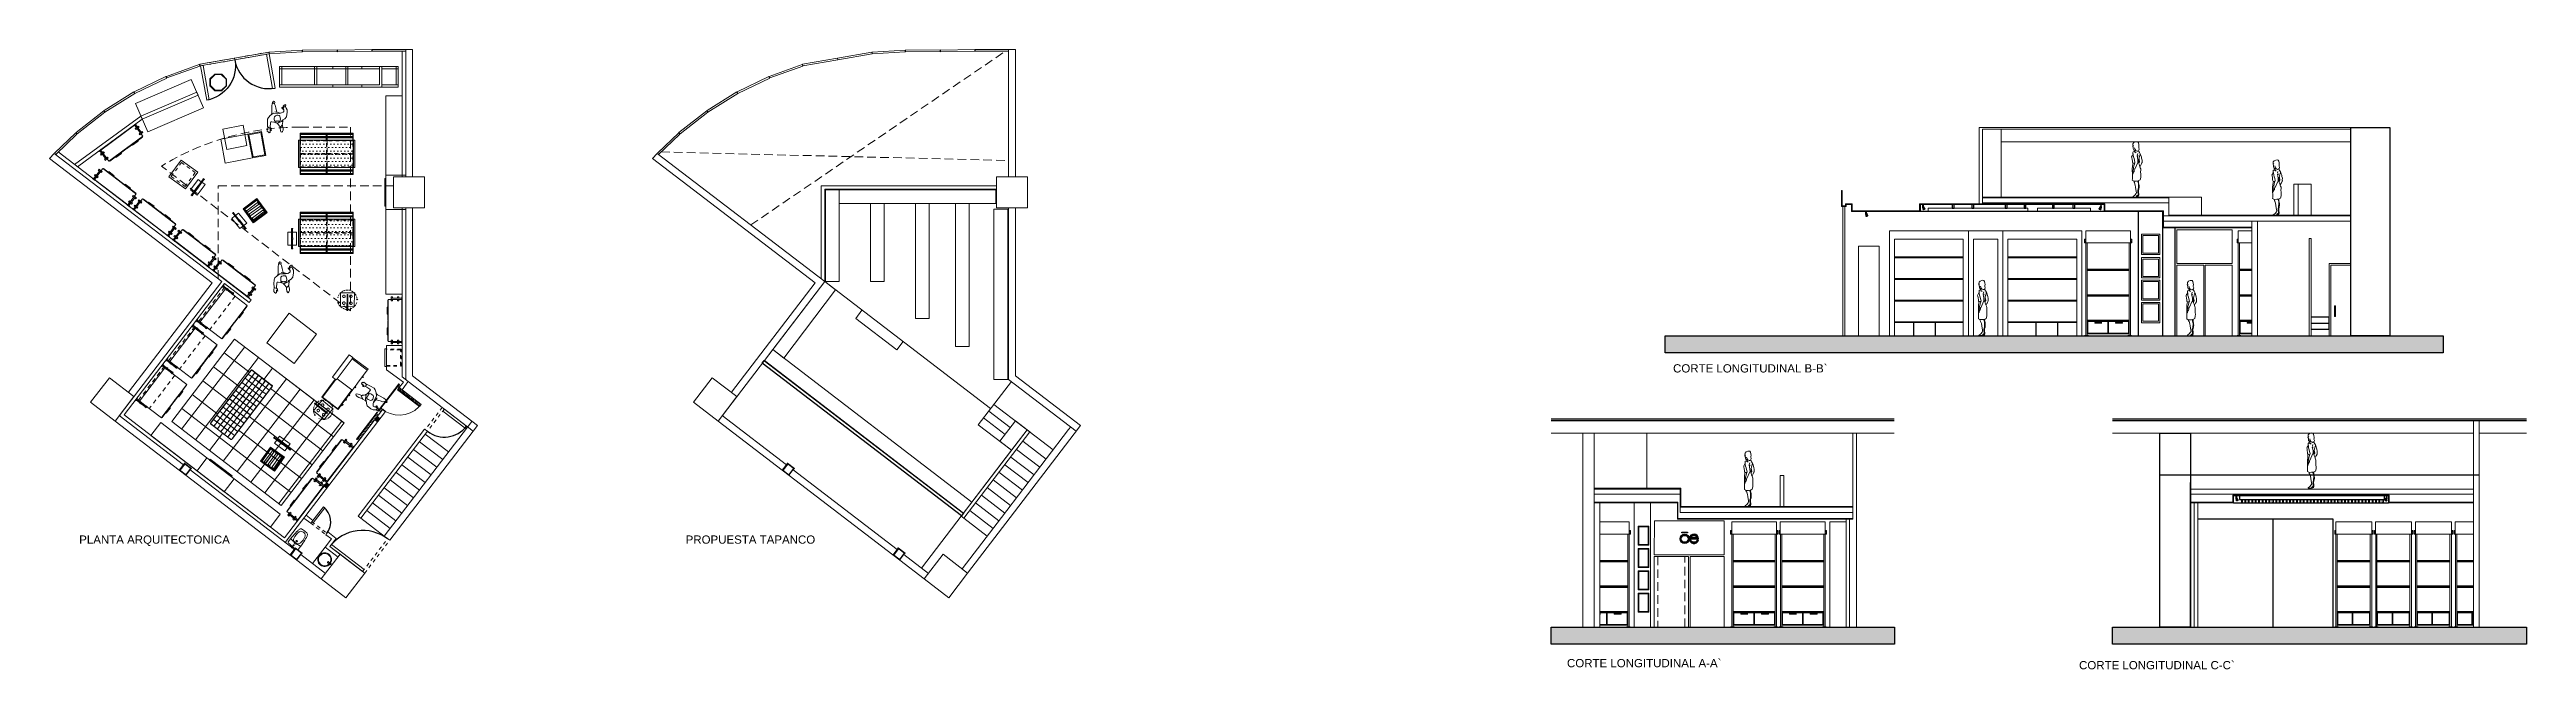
# Model space of a CAD drawing. Header units: metres. Extents: x 2712 to 2857, y 1386 to 1404.
# Drawn here: x 2712.2 to 2784.2, y 1385.9 to 1403.9 of the extents above; entities that cross this region are included whole.
import ezdxf
from ezdxf.enums import TextEntityAlignment as Align

# ---------------------------------------------------------------- set-up
doc = ezdxf.new("R2010")
doc.units = ezdxf.units.M
doc.set_wipeout_variables(frame=1)
for name, pattern in [('31 - CLOE - Paseo Qro - Planta Arquitectónica$0$HIDDEN', [0.375, 0.25, -0.125]), ('HIDDEN', [0.375, 0.25, -0.125]), ('IMPORT-AG-FP-01$0$DASH2', [0.375, 0.25, -0.125])]:
    doc.linetypes.add(name, pattern=pattern)
for name, color, linetype in [('AG-FP-01$0$A-DOOR-1', 1, 'Continuous'), ('Fach 1', 180, 'Continuous'), ('Fach 2', 4, 'Continuous'), ('Fach 3', 3, 'Continuous'), ('Fach 4', 1, 'Continuous'), ('Hatch Muro', 253, 'Continuous'), ('MURO BAJO', 1, 'Continuous'), ('PE-INSTALACIONES', 10, 'Continuous')]:
    doc.layers.add(name, color=color, linetype=linetype)
for name, color, linetype, lineweight in [('AG-FP-01$0$A-HEAD-2', 253, 'HIDDEN', 0), ('CRISTALES', 142, 'Continuous', 5), ('Escaleras', 3, 'Continuous', 0), ('G+E LET10', 3, 'Continuous', 15), ('MOBILIARIO', 35, 'Continuous', 0), ('Muro Tbroca', 5, 'Continuous', 9), ('Muros', 1, 'Continuous', 0), ('PROYECCION', 2, 'IMPORT-AG-FP-01$0$DASH2', 9)]:
    doc.layers.add(name, color=color, linetype=linetype, lineweight=lineweight)
doc.styles.add('AG-FP-01$0$spa-fp01$0$WATG_Default', font='SIMPLEX.SHX', dxfattribs={"width": 0.8})
doc.styles.add('SWIS', font='swissel.ttf')

msp = doc.modelspace()

# ---------------------------------------------------------------- texts
at = {"color": 18, "true_color": 0x000000, "style": 'SWIS'}
for s, p in [('PLANTA ARQUITECTONICA', (2715.217, 1389.591)), ('PROPUESTA TAPANCO                     ', (2733.525, 1389.591))]:
    msp.add_text(s, height=0.2392, dxfattribs=at).set_placement(p, align=Align.CENTER)
at = {"layer": 'G+E LET10', "lineweight": 5, "style": 'SWIS'}
for s, p in [('CORTE LONGITUDINAL B-B`', (2761.634, 1394.566)), ('CORTE LONGITUDINAL A-A`', (2758.549, 1386.001)), ('CORTE LONGITUDINAL C-C`', (2773.462, 1385.942))]:
    msp.add_text(s, height=0.2392, dxfattribs=at).set_placement(p, align=Align.CENTER)

# ---------------------------------------------------------------- blocks, each defined once
blk = doc.blocks.new('A$C6FFD5BB7')
at = {"layer": 'MOBILIARIO'}
for points in [[(0.1, 0.38), (0, 0.38), (0, 0.37), (0.1, 0.37)], [(0.035, 0.2), (0.025, 0.2), (0.025, 0.23), (0.035, 0.23)], [(0.035, 0), (0.025, 0), (0.025, 0.03), (0.035, 0.03)], [(0.065, 0.37), (0.035, 0.37), (0.035, 0.23), (0.065, 0.23)], [(0.035, 0.23), (0.065, 0.23), (0.065, 0), (0.035, 0)], [(0.035, 0.2), (0.065, 0.2), (0.065, 0.23), (0.035, 0.23)], [(0.035, 0), (0.065, 0), (0.065, 0.03), (0.035, 0.03)], [(0.065, 0.2), (0.075, 0.2), (0.075, 0.23), (0.065, 0.23)], [(0.065, 0), (0.075, 0), (0.075, 0.03), (0.065, 0.03)]]:
    blk.add_lwpolyline(points, close=True, dxfattribs=at)
blk = doc.blocks.new('MUEBLE BILLETERAS 2')
at = {"layer": 'MOBILIARIO', "transparency": 33554559}
h = blk.add_hatch(dxfattribs=at)
h.set_pattern_fill('DOTS', color=256, scale=0.064)
h.set_pattern_definition([(0, (2457.50258, 893.2033), (0.0508, 0.1016), [0, -0.1016])])
h.paths.add_polyline_path([(2473.539, 917.833), (2473.539, 917.033), (2475.071, 917.033), (2475.071, 917.833)])
at = {"layer": 'MOBILIARIO'}
for p, q in [((2473.54, 918.012), (2473.54, 918)), ((2473.54, 918), (2474.287, 918)), ((2473.54, 917.9), (2474.287, 917.9)), ((2474.299, 918.033), (2474.299, 917.833)), ((2474.311, 918), (2475.059, 918)), ((2474.311, 917.9), (2475.059, 917.9)), ((2473.518, 917.833), (2473.478, 917.833)), ((2473.478, 917.833), (2473.478, 917.808)), ((2473.478, 917.808), (2473.478, 917.059)), ((2473.518, 917.808), (2473.518, 917.833)), ((2473.518, 917.059), (2473.518, 917.808)), ((2475.071, 917.833), (2473.539, 917.833)), ((2475.121, 917.833), (2475.081, 917.833)), ((2475.081, 917.833), (2475.081, 917.808)), ((2475.081, 917.808), (2475.081, 917.059)), ((2475.121, 917.808), (2475.121, 917.833)), ((2475.121, 917.059), (2475.121, 917.808)), ((2473.478, 917.059), (2473.478, 917.033)), ((2473.478, 917.033), (2473.518, 917.033)), ((2473.518, 917.033), (2473.518, 917.059)), ((2473.528, 917.033), (2475.071, 917.033)), ((2473.54, 916.966), (2474.287, 916.966)), ((2473.54, 916.866), (2474.287, 916.866)), ((2474.299, 916.833), (2474.299, 917.033)), ((2474.311, 916.966), (2475.059, 916.966)), ((2474.311, 916.866), (2475.059, 916.866)), ((2475.081, 917.059), (2475.081, 917.033)), ((2475.081, 917.033), (2475.121, 917.033)), ((2475.121, 917.033), (2475.121, 917.059))]:
    blk.add_line(p, q, dxfattribs=at)
at = {"layer": 'MOBILIARIO', "transparency": 33554559}
for p, q in [((2473.54, 918.012), (2474.287, 918.012)), ((2473.54, 917.912), (2474.287, 917.912)), ((2474.311, 918.012), (2475.059, 918.012)), ((2474.311, 917.912), (2475.059, 917.912)), ((2473.54, 916.954), (2474.287, 916.954)), ((2473.54, 916.854), (2474.287, 916.854)), ((2474.311, 916.954), (2475.059, 916.954))]:
    blk.add_line(p, q, dxfattribs=at)
at = {"layer": 'MOBILIARIO', "linetype": 'HIDDEN', "ltscale": 0.2}
for p, q in [((2473.518, 917.808), (2473.528, 917.808)), ((2473.528, 917.833), (2473.528, 917.808)), ((2474.305, 917.833), (2473.528, 917.833)), ((2473.528, 917.433), (2473.528, 917.808)), ((2473.528, 917.059), (2473.528, 917.433)), ((2473.533, 917.823), (2473.533, 917.817)), ((2473.533, 917.823), (2474.305, 917.823)), ((2473.533, 917.817), (2474.305, 917.817)), ((2474.295, 917.807), (2473.538, 917.807)), ((2473.538, 917.807), (2473.538, 917.443)), ((2473.538, 917.423), (2473.538, 917.059)), ((2474.305, 917.433), (2473.539, 917.433)), ((2473.549, 917.443), (2474.295, 917.443)), ((2474.295, 917.423), (2473.549, 917.423)), ((2474.289, 917.443), (2474.289, 917.807)), ((2474.289, 917.059), (2474.289, 917.423)), ((2474.299, 917.823), (2474.299, 917.833)), ((2474.299, 917.433), (2474.299, 917.817)), ((2474.299, 917.049), (2474.299, 917.433)), ((2475.071, 917.833), (2474.305, 917.833)), ((2474.305, 917.817), (2474.305, 917.823)), ((2474.305, 917.823), (2475.071, 917.823)), ((2475.071, 917.817), (2474.305, 917.817)), ((2475.071, 917.433), (2474.305, 917.433)), ((2474.309, 917.807), (2474.309, 917.443)), ((2474.309, 917.423), (2474.309, 917.059)), ((2475.061, 917.807), (2474.315, 917.807)), ((2474.315, 917.443), (2475.061, 917.443)), ((2475.061, 917.423), (2474.315, 917.423)), ((2475.061, 917.443), (2475.061, 917.807)), ((2475.061, 917.059), (2475.061, 917.423)), ((2475.071, 917.823), (2475.071, 917.833)), ((2475.071, 917.823), (2475.071, 917.817)), ((2475.071, 917.808), (2475.071, 917.817)), ((2475.081, 917.808), (2475.071, 917.808)), ((2475.071, 917.808), (2475.071, 917.433)), ((2475.071, 917.433), (2475.071, 917.059)), ((2473.518, 917.059), (2473.528, 917.059)), ((2473.528, 917.059), (2473.528, 917.049)), ((2473.528, 917.043), (2473.528, 917.049)), ((2473.528, 917.043), (2473.528, 917.033)), ((2473.528, 917.033), (2474.305, 917.033)), ((2473.538, 917.059), (2474.295, 917.059)), ((2473.538, 917.049), (2474.305, 917.049)), ((2473.538, 917.049), (2473.538, 917.043)), ((2474.305, 917.043), (2473.538, 917.043)), ((2474.299, 917.043), (2474.299, 917.049)), ((2474.299, 917.033), (2474.299, 917.043)), ((2475.066, 917.049), (2474.305, 917.049)), ((2475.066, 917.043), (2474.305, 917.043)), ((2474.305, 917.033), (2475.071, 917.033)), ((2474.315, 917.059), (2475.061, 917.059)), ((2475.066, 917.043), (2475.066, 917.049)), ((2475.071, 917.033), (2475.071, 917.059)), ((2475.081, 917.059), (2475.071, 917.059))]:
    blk.add_line(p, q, dxfattribs=at)
at = {"layer": 'MOBILIARIO'}
for points in [[(2474.299, 917.933), (2475.071, 917.933), (2475.071, 918.033), (2473.528, 918.033), (2473.528, 917.933), (2474.287, 917.933)], [(2474.287, 917.933), (2474.287, 918.021), (2473.54, 918.021), (2473.54, 917.933)], [(2474.287, 917.833), (2474.287, 917.921), (2473.54, 917.921), (2473.54, 917.833)], [(2475.059, 917.933), (2475.059, 918.021), (2474.311, 918.021), (2474.311, 917.933)], [(2475.059, 917.833), (2475.059, 917.921), (2474.311, 917.921), (2474.311, 917.833)], [(2473.54, 917.033), (2473.54, 916.945), (2474.287, 916.945), (2474.287, 917.033)], [(2473.54, 916.933), (2473.54, 916.845), (2474.287, 916.845), (2474.287, 916.933)], [(2474.311, 917.033), (2474.311, 916.945), (2475.059, 916.945), (2475.059, 917.033)], [(2474.311, 916.933), (2474.311, 916.845), (2475.059, 916.845), (2475.059, 916.933)]]:
    blk.add_lwpolyline(points, dxfattribs=at)
for points in [[(2473.528, 917.833), (2475.071, 917.833), (2475.071, 917.933), (2473.528, 917.933)], [(2473.528, 917.033), (2473.478, 917.033), (2473.478, 917.833), (2473.528, 917.833)], [(2475.071, 917.833), (2475.121, 917.833), (2475.121, 917.033), (2475.071, 917.033)], [(2473.528, 916.933), (2475.071, 916.933), (2475.071, 917.033), (2473.528, 917.033)], [(2473.528, 916.833), (2475.071, 916.833), (2475.071, 916.933), (2473.528, 916.933)]]:
    blk.add_lwpolyline(points, close=True, dxfattribs=at)
at = {"layer": 'MOBILIARIO', "transparency": 33554559}
for points in [[(2473.54, 918.021), (2474.287, 918.021), (2474.287, 918.012), (2473.54, 918.012)], [(2473.54, 917.921), (2474.287, 917.921), (2474.287, 917.912), (2473.54, 917.912)], [(2474.311, 918.021), (2475.059, 918.021), (2475.059, 918.012), (2474.311, 918.012)], [(2474.311, 917.921), (2475.059, 917.921), (2475.059, 917.912), (2474.311, 917.912)], [(2473.54, 916.945), (2474.287, 916.945), (2474.287, 916.954), (2473.54, 916.954)], [(2473.54, 916.845), (2474.287, 916.845), (2474.287, 916.854), (2473.54, 916.854)], [(2474.311, 916.945), (2475.059, 916.945), (2475.059, 916.954), (2474.311, 916.954)], [(2474.311, 916.845), (2475.059, 916.845), (2475.059, 916.854), (2474.311, 916.854)]]:
    blk.add_lwpolyline(points, close=True, dxfattribs=at)
blk = doc.blocks.new('personasp2')
for points in [[(0.119, -0.05), (0.21, 0.001), (0.257, 0.056), (0.276, 0.181), (0.272, 0.247), (0.246, 0.296), (0.237, 0.321), (0.199, 0.332), (0.184, 0.326), (0.168, 0.264), (0.182, 0.245), (0.187, 0.205), (0.167, 0.185), (0.119, 0.162), (0.057, 0.149), (-0.098, 0.152), (-0.178, 0.096), (-0.234, 0.037), (-0.261, -0.014), (-0.266, -0.126), (-0.261, -0.211), (-0.253, -0.247), (-0.263, -0.281), (-0.27, -0.344), (-0.261, -0.347), (-0.253, -0.34), (-0.251, -0.368), (-0.238, -0.366), (-0.238, -0.357), (-0.231, -0.383), (-0.221, -0.383), (-0.215, -0.368), (-0.208, -0.379), (-0.195, -0.376), (-0.189, -0.298), (-0.183, -0.296), (-0.172, -0.309), (-0.164, -0.326), (-0.157, -0.315), (-0.161, -0.296), (-0.164, -0.268), (-0.191, -0.243), (-0.189, -0.202), (-0.183, -0.137), (-0.181, -0.103), (-0.174, -0.082), (-0.142, -0.079), (-0.093, -0.09), (-0.049, -0.101)], [(-0.009, 0.186), (-0.036, 0.3), (-0.051, 0.379), (-0.074, 0.412), (-0.106, 0.436), (-0.138, 0.408), (-0.142, 0.353), (-0.145, 0.221), (-0.149, 0.156), (-0.161, 0.103)], [(-0.07, 0.41), (-0.062, 0.446), (-0.072, 0.474), (-0.1, 0.482), (-0.128, 0.448), (-0.134, 0.412)], [(0.093, 0.156), (0.025, 0.175), (-0.015, 0.179), (-0.066, 0.19)], [(0.223, 0.325), (0.233, 0.34), (0.237, 0.387), (0.223, 0.391), (0.218, 0.378), (0.21, 0.385), (0.203, 0.379), (0.201, 0.368), (0.195, 0.374), (0.185, 0.372), (0.185, 0.347), (0.176, 0.357), (0.168, 0.351), (0.163, 0.302), (0.15, 0.296), (0.144, 0.308), (0.131, 0.311), (0.129, 0.302), (0.136, 0.292), (0.138, 0.277), (0.167, 0.274)], [(-0.257, -0.224), (-0.238, -0.239), (-0.217, -0.245), (-0.193, -0.236)], [(0.072, -0.075), (0.055, -0.062), (0.049, -0.071), (0.038, -0.058), (0.021, -0.073), (0.006, -0.058), (-0.004, -0.069), (-0.011, -0.06), (-0.017, -0.069), (-0.028, -0.065), (-0.041, -0.075), (-0.057, -0.063), (-0.072, -0.044)], [(0.155, -0.063), (0.151, -0.141), (0.129, -0.186), (0.1, -0.221), (0.083, -0.215), (0.063, -0.198), (0.038, -0.164), (0.023, -0.143)], [(0.074, -0.096), (0.127, -0.071), (0.157, -0.052), (0.161, -0.039), (0.15, -0.042)], [(0.144, -0.173), (0.15, -0.2), (0.163, -0.264), (0.165, -0.311), (0.15, -0.349), (0.125, -0.37), (0.106, -0.357), (0.093, -0.323), (0.085, -0.266), (0.085, -0.219)]]:
    blk.add_lwpolyline(points)
blk.add_lwpolyline([(0.012, -0.133), (0.027, -0.109), (0.049, -0.103), (0.071, -0.082), (0.085, -0.039), (0.091, -0.007), (0.085, 0.037), (0.078, 0.069), (0.057, 0.092), (0.023, 0.097), (-0.009, 0.097), (-0.047, 0.082), (-0.07, 0.058), (-0.077, 0.018), (-0.077, -0.02), (-0.072, -0.06), (-0.057, -0.094), (-0.028, -0.109), (-0.01, -0.113), (0, -0.132)], close=True)
blk = doc.blocks.new('*U41')
blk.add_lwpolyline([(2120, 36), (2120, -414), (2080, -414), (2080, 36)], close=True)
at = {"layer": 'AG-FP-01$0$A-DOOR-1'}
blk.add_arc((2120, 36), 450, 180, 270, dxfattribs=at)
at = {"layer": 'AG-FP-01$0$A-HEAD-2', "ltscale": 0.01}
for p, q in [((2120, 79), (1670, 79)), ((2120, 36), (1670, 36))]:
    blk.add_line(p, q, dxfattribs=at)
at = {"style": 'AG-FP-01$0$spa-fp01$0$WATG_Default', "width": 0.8, "flags": 9}
for tag, p in [('DOORNUMBER', (495, -80)), ('ROOMNAME', (495, -84)), ('ROOMNUMBER', (495, -88)), ('DOORTYPE', (495, -92)), ('DOORMATERIAL', (495, -96)), ('DOORFINISH', (495, -101)), ('FRAMEMATERIAL', (495, -105)), ('FRAMEFINISH', (495, -109)), ('DETAILHEAD', (495, -113)), ('DETAILJAMB', (495, -117)), ('DETAILMUNTIN', (495, -121)), ('THRESHOLDMATERIAL', (495, -125)), ('THRESHOLDDETAIL', (495, -129)), ('FIRERATING', (495, -133)), ('GLAZING', (495, -137)), ('LOUVER', (495, -141)), ('CLOSER', (495, -145)), ('PANICHARDWARE', (495, -150)), ('HARDWARESET', (495, -154)), ('REMARKS', (495, -158)), ('REVISION', (495, -162))]:
    blk.add_attdef(tag, p, '', height=2.38, dxfattribs=at)
blk = doc.blocks.new('*U42')
blk.add_lwpolyline([(2120, 36), (2120, -624), (2080, -624), (2080, 36)], close=True)
at = {"layer": 'AG-FP-01$0$A-DOOR-1'}
blk.add_arc((2120, 36), 660, 180, 270, dxfattribs=at)
at = {"layer": 'AG-FP-01$0$A-HEAD-2', "ltscale": 0.01}
for p, q in [((2120, 79), (1460, 79)), ((2120, 36), (1460, 36))]:
    blk.add_line(p, q, dxfattribs=at)
at = {"style": 'AG-FP-01$0$spa-fp01$0$WATG_Default', "width": 0.8, "flags": 9}
for tag, p in [('DOORNUMBER', (495, -80)), ('ROOMNAME', (495, -84)), ('ROOMNUMBER', (495, -88)), ('DOORTYPE', (495, -92)), ('DOORMATERIAL', (495, -96)), ('DOORFINISH', (495, -101)), ('FRAMEMATERIAL', (495, -105)), ('FRAMEFINISH', (495, -109)), ('DETAILHEAD', (495, -113)), ('DETAILJAMB', (495, -117)), ('DETAILMUNTIN', (495, -121)), ('THRESHOLDMATERIAL', (495, -125)), ('THRESHOLDDETAIL', (495, -129)), ('FIRERATING', (495, -133)), ('GLAZING', (495, -137)), ('LOUVER', (495, -141)), ('CLOSER', (495, -145)), ('PANICHARDWARE', (495, -150)), ('HARDWARESET', (495, -154)), ('REMARKS', (495, -158)), ('REVISION', (495, -162))]:
    blk.add_attdef(tag, p, '', height=2.38, dxfattribs=at)
blk = doc.blocks.new('GO-BI')
for q in [(-0.018, -0.147), (0.018, -0.147)]:
    blk.add_line((0, -0.147), q)
for centre, radius, start, end in [((1.566, -0.167), 1.75, 176.82966, 184.33895), ((-0.156, -0.071), 0.025, 94.54129, 176.82966), ((2.315, -0.127), 2.5, 183.94909, 188.47255), ((-0.112, -0.431), 0.25, 96.14145, 104.75748), ((0, -2.04), 2, 90, 94.54129), ((0.287, -0.429), 0.45, 188.47255, 199.09677), ((0, -1.374), 1.2, 92.80603, 96.63948), ((-0.1, -0.563), 0.04, 199.09677, 258.58661), ((0.348, -0.367), 0.475, 165.64491, 196.00933), ((-0.024, -0.271), 0.091, 101.44547, 165.64491), ((-0.032, -0.476), 0.08, 196.00933, 254.00915), ((-0.05, -0.359), 0.25, 256.49473, 264.65351), ((0, 0.74), 1.35, 266.90765, 270), ((-0.06, -0.156), 0.02, 273.59528, 338.9803), ((0, -0.365), 0.195, 254.00915, 270), ((0, -0.39), 0.212, 90, 101.44547), ((-0.018, -0.172), 0.025, 90, 158.97634), ((0, -0.236), 0.023, 90, 270), ((0, -0.086), 0.0175, 90, 270), ((0, -2.04), 2, 85.45871, 90), ((0, -0.086), 0.0175, 270, 90), ((0, -0.39), 0.212, 78.55453, 90), ((0, -0.236), 0.023, 270, 90), ((0, -0.365), 0.195, 270, 285.99085), ((0, 0.74), 1.35, 270, 273.09235), ((0.018, -0.172), 0.025, 21.02366, 90), ((0.06, -0.156), 0.02, 201.0197, 266.40472), ((0.024, -0.271), 0.091, 14.35509, 78.55453), ((0.032, -0.476), 0.08, 285.99085, 343.99067), ((0, -1.374), 1.2, 83.36052, 87.19397), ((0.05, -0.359), 0.25, 275.34649, 283.50527), ((0.1, -0.563), 0.04, 281.41339, 340.90323), ((-0.348, -0.367), 0.475, 343.99067, 14.35509), ((-0.287, -0.429), 0.45, 340.90323, 351.52745), ((0.112, -0.431), 0.25, 75.24252, 83.85855), ((0.156, -0.071), 0.025, 3.17034, 85.45871), ((-2.315, -0.127), 2.5, 351.52745, 356.05091), ((-1.566, -0.167), 1.75, 355.66105, 3.17034)]:
    blk.add_arc(centre, radius, start, end)
blk.add_point((0, 0))
blk = doc.blocks.new('A$C455D36E8')
for p, q in [((0.179, 0.02), (0.179, 0.102)), ((0.219, 0.02), (0.219, 0.102))]:
    blk.add_line(p, q)
blk.add_circle((0.199, 0.02), 0.02)
for centre, radius, start, end in [((0.199, 0.229), 0.2, 275.73917, 264.26083), ((0.199, 0.229), 0.18, 276.37937, 263.62063), ((0.199, 0.102), 0.02, 0, 180)]:
    blk.add_arc(centre, radius, start, end)
blk = doc.blocks.new('*U73')
blk.add_lwpolyline([(2120, 36), (2120, -524), (2080, -524), (2080, 36)], close=True)
at = {"layer": 'AG-FP-01$0$A-DOOR-1'}
blk.add_arc((2120, 36), 560, 180, 270, dxfattribs=at)
at = {"layer": 'AG-FP-01$0$A-HEAD-2', "ltscale": 0.01}
for p, q in [((2120, 64), (1560, 64)), ((2120, 36), (1560, 36))]:
    blk.add_line(p, q, dxfattribs=at)
at = {"style": 'AG-FP-01$0$spa-fp01$0$WATG_Default', "width": 0.8, "flags": 9}
for tag, p in [('DOORNUMBER', (495, -80)), ('ROOMNAME', (495, -84)), ('ROOMNUMBER', (495, -88)), ('DOORTYPE', (495, -92)), ('DOORMATERIAL', (495, -96)), ('DOORFINISH', (495, -101)), ('FRAMEMATERIAL', (495, -105)), ('FRAMEFINISH', (495, -109)), ('DETAILHEAD', (495, -113)), ('DETAILJAMB', (495, -117)), ('DETAILMUNTIN', (495, -121)), ('THRESHOLDMATERIAL', (495, -125)), ('THRESHOLDDETAIL', (495, -129)), ('FIRERATING', (495, -133)), ('GLAZING', (495, -137)), ('LOUVER', (495, -141)), ('CLOSER', (495, -145)), ('PANICHARDWARE', (495, -150)), ('HARDWARESET', (495, -154)), ('REMARKS', (495, -158)), ('REVISION', (495, -162))]:
    blk.add_attdef(tag, p, '', height=2.38, dxfattribs=at)
blk = doc.blocks.new('PERSONA1')
for p, q in [((-0.092, 1.506), (-0.095, 1.49)), ((-0.095, 1.49), (-0.092, 1.477)), ((-0.092, 1.477), (-0.084, 1.465)), ((-0.088, 1.554), (-0.091, 1.522)), ((-0.091, 1.522), (-0.084, 1.504)), ((-0.091, 1.519), (-0.087, 1.507)), ((-0.06, 1.588), (-0.088, 1.554)), ((-0.087, 1.507), (-0.071, 1.49)), ((-0.084, 1.465), (-0.081, 1.457)), ((-0.081, 1.457), (-0.081, 1.447)), ((-0.081, 1.447), (-0.08, 1.439)), ((-0.011, 1.609), (-0.06, 1.588)), ((0.022, 1.613), (-0.011, 1.609)), ((0.051, 1.606), (0.022, 1.613)), ((0.071, 1.579), (0.051, 1.606)), ((0.081, 1.53), (0.071, 1.579)), ((0.08, 1.436), (0.082, 1.46)), ((0.086, 1.486), (0.081, 1.53)), ((0.082, 1.46), (0.086, 1.486)), ((-0.115, 1.204), (-0.129, 1.173)), ((-0.129, 1.173), (-0.122, 1.148)), ((-0.122, 1.148), (-0.114, 1.103)), ((-0.101, 1.227), (-0.115, 1.204)), ((-0.114, 1.103), (-0.106, 1.041)), ((-0.102, 0.889), (-0.108, 0.825)), ((-0.108, 0.825), (-0.107, 0.777)), ((-0.107, 0.777), (-0.106, 0.678)), ((-0.106, 1.041), (-0.103, 1.005)), ((-0.103, 1.005), (-0.089, 0.989)), ((-0.094, 0.956), (-0.102, 0.889)), ((-0.086, 1.262), (-0.101, 1.227)), ((-0.093, 0.738), (-0.095, 0.697)), ((-0.086, 0.987), (-0.094, 0.956)), ((-0.089, 0.774), (-0.093, 0.738)), ((-0.09, 1.302), (-0.081, 1.318)), ((-0.09, 1.282), (-0.09, 1.302)), ((-0.082, 1.233), (-0.09, 1.282)), ((-0.089, 0.989), (-0.067, 0.992)), ((-0.079, 0.797), (-0.089, 0.774)), ((-0.087, 0.685), (-0.074, 0.731)), ((-0.074, 1.177), (-0.082, 1.233)), ((-0.081, 1.318), (-0.057, 1.331)), ((-0.08, 1.439), (-0.078, 1.42)), ((-0.076, 0.812), (-0.079, 0.797)), ((-0.078, 1.42), (-0.074, 1.396)), ((-0.076, 0.827), (-0.074, 0.854)), ((-0.059, 0.821), (-0.076, 0.827)), ((-0.074, 1.396), (-0.068, 1.382)), ((-0.058, 1.125), (-0.074, 1.177)), ((-0.074, 0.854), (-0.059, 0.917)), ((-0.074, 0.731), (-0.068, 0.74)), ((-0.068, 1.382), (-0.06, 1.372)), ((-0.068, 0.74), (-0.056, 0.75)), ((-0.067, 0.992), (-0.044, 0.991)), ((-0.06, 1.372), (-0.05, 1.365)), ((-0.059, 0.917), (-0.048, 0.957)), ((-0.036, 0.814), (-0.059, 0.821)), ((-0.047, 1.075), (-0.058, 1.125)), ((-0.057, 1.331), (-0.032, 1.341)), ((-0.056, 0.75), (-0.049, 0.772)), ((-0.05, 1.365), (-0.039, 1.364)), ((-0.049, 0.772), (-0.05, 0.797)), ((-0.048, 1.308), (-0.022, 1.306)), ((-0.048, 0.957), (-0.031, 1.012)), ((-0.031, 1.012), (-0.047, 1.075)), ((-0.035, 1.411), (-0.043, 1.44)), ((-0.039, 1.364), (-0.028, 1.365)), ((0.052, 1.011), (-0.036, 0.814)), ((-0.025, 1.384), (-0.035, 1.411)), ((-0.032, 1.341), (-0.01, 1.358)), ((-0.028, 1.365), (-0.027, 1.345)), ((-0.006, 1.355), (-0.025, 1.384)), ((-0.022, 1.306), (0, 1.29)), ((-0.01, 1.358), (0.007, 1.351)), ((0.007, 1.351), (0.035, 1.34)), ((0.045, 1.144), (0.032, 1.202)), ((0.035, 1.34), (0.051, 1.341)), ((0.035, 1.226), (0.049, 1.273)), ((0.041, 1.187), (0.061, 1.214)), ((0.054, 1.098), (0.045, 1.144)), ((0.051, 1.341), (0.071, 1.351)), ((0.071, 1.005), (0.052, 1.011)), ((0.055, 1.012), (0.054, 1.098)), ((0.056, 1.007), (0.077, 1.011)), ((0.07, 1.348), (0.086, 1.325)), ((0.071, 1.351), (0.083, 1.365)), ((0.077, 0.995), (0.071, 1.005)), ((0.077, 1.011), (0.085, 1.043)), ((0.088, 0.96), (0.077, 0.995)), ((0.093, 1.396), (0.08, 1.436)), ((0.081, 0.982), (0.105, 1.022)), ((0.083, 1.365), (0.093, 1.396)), ((0.085, 1.043), (0.087, 1.095)), ((0.086, 1.325), (0.102, 1.301)), ((0.087, 1.095), (0.094, 1.15)), ((0.103, 0.92), (0.088, 0.96)), ((0.105, 1.022), (0.089, 1.111)), ((0.094, 1.15), (0.106, 1.184)), ((0.102, 1.301), (0.125, 1.264)), ((0.124, 0.856), (0.103, 0.92)), ((0.106, 1.184), (0.116, 1.224)), ((0.116, 1.224), (0.123, 1.255)), ((0.137, 0.934), (0.117, 0.895)), ((0.138, 0.821), (0.124, 0.856)), ((0.125, 1.264), (0.145, 1.21)), ((0.134, 0.74), (0.139, 0.785)), ((0.138, 0.673), (0.134, 0.74)), ((0.148, 0.95), (0.137, 0.934)), ((0.139, 0.785), (0.138, 0.821)), ((0.145, 1.21), (0.156, 1.168)), ((0.171, 0.995), (0.148, 0.95)), ((0.156, 1.168), (0.164, 1.137)), ((0.164, 1.137), (0.176, 1.081)), ((0.178, 1.011), (0.171, 0.995)), ((0.176, 1.081), (0.175, 1.038)), ((0.175, 1.038), (0.178, 1.011)), ((-0.103, 0.534), (-0.108, 0.494)), ((-0.108, 0.494), (-0.07, 0.472)), ((-0.106, 0.678), (-0.104, 0.62)), ((-0.104, 0.62), (-0.103, 0.534)), ((-0.095, 0.697), (-0.095, 0.675)), ((-0.095, 0.675), (-0.087, 0.685)), ((-0.087, 0.019), (-0.093, 0.006)), ((-0.093, 0.006), (-0.016, 0.005)), ((-0.037, 0.058), (-0.087, 0.019)), ((-0.07, 0.472), (-0.05, 0.468)), ((-0.063, 0.469), (-0.063, 0.462)), ((-0.063, 0.462), (-0.056, 0.439)), ((-0.056, 0.439), (-0.048, 0.426)), ((-0.05, 0.468), (0.011, 0.471)), ((-0.048, 0.426), (-0.042, 0.417)), ((-0.042, 0.417), (-0.022, 0.353)), ((0.003, 0.106), (-0.037, 0.058)), ((-0.022, 0.353), (-0.011, 0.292)), ((-0.016, 0.005), (0.002, 0.01)), ((-0.011, 0.292), (0.008, 0.165)), ((0.002, 0.01), (0.018, 0.031)), ((0.016, 0.133), (0.003, 0.106)), ((0.008, 0.165), (0.016, 0.133)), ((0.011, 0.471), (0.058, 0.475)), ((0.018, 0.031), (0.032, 0.054)), ((0.032, 0.054), (0.04, 0.049)), ((0.04, 0.049), (0.041, 0.007)), ((0.041, 0.007), (0.05, 0.049)), ((0.05, 0.049), (0.062, 0.07)), ((0.061, 0.431), (0.051, 0.458)), ((0.052, 0.155), (0.053, 0.196)), ((0.054, 0.13), (0.052, 0.155)), ((0.053, 0.196), (0.066, 0.245)), ((0.06, 0.107), (0.054, 0.13)), ((0.058, 0.475), (0.085, 0.483)), ((0.062, 0.07), (0.06, 0.107)), ((0.069, 0.396), (0.061, 0.431)), ((0.067, 0.021), (0.063, 0.078)), ((0.066, 0.245), (0.068, 0.281)), ((0.08, 0.069), (0.067, 0.021)), ((0.068, 0.281), (0.074, 0.309)), ((0.074, 0.345), (0.069, 0.396)), ((0.073, 0.204), (0.07, 0.185)), ((0.07, 0.185), (0.07, 0.158)), ((0.07, 0.158), (0.074, 0.133)), ((0.074, 0.482), (0.073, 0.459)), ((0.073, 0.459), (0.077, 0.419)), ((0.08, 0.224), (0.073, 0.204)), ((0.074, 0.309), (0.074, 0.345)), ((0.074, 0.133), (0.08, 0.094)), ((0.077, 0.419), (0.086, 0.384)), ((0.085, 0.252), (0.08, 0.224)), ((0.08, 0.094), (0.08, 0.069)), ((0.085, 0.483), (0.122, 0.506)), ((0.092, 0.287), (0.085, 0.252)), ((0.086, 0.384), (0.09, 0.343)), ((0.09, 0.343), (0.093, 0.317)), ((0.093, 0.317), (0.092, 0.287)), ((0.122, 0.506), (0.14, 0.572)), ((0.141, 0.629), (0.138, 0.673)), ((0.14, 0.572), (0.141, 0.629))]:
    blk.add_line(p, q)
blk = doc.blocks.new('A$C7ECD5999')
at = {"color": 1}
for p, q in [((0, 0.015), (0.005, 0.024)), ((0, 0.016), (0.004, 0.024)), ((0, 0.016), (0, 0.015)), ((0, 0.015), (0.002, 0.014)), ((0.002, 0.014), (0.003, 0.016)), ((0.002, 0.014), (0.005, 0.013)), ((0.002, 0.014), (0.002, 0.014)), ((0.002, 0.014), (0.002, 0.014)), ((0.002, 0.014), (0.002, 0.014)), ((0.002, 0.014), (0.006, 0.013)), ((0.007, 0.035), (0.003, 0.025)), ((0.003, 0.025), (0.004, 0.025)), ((0.003, 0.016), (0.006, 0.023)), ((0.004, 0.016), (0.003, 0.016)), ((0.007, 0.034), (0.004, 0.025)), ((0.004, 0.025), (0.004, 0.024)), ((0.004, 0.024), (0.005, 0.024)), ((0.004, 0.016), (0.007, 0.023)), ((0.008, 0.015), (0.004, 0.016)), ((0.005, 0.025), (0.009, 0.033)), ((0.005, 0.025), (0.006, 0.028)), ((0.005, 0.024), (0.005, 0.025)), ((0.005, 0.025), (0.005, 0.025)), ((0.006, 0.024), (0.005, 0.024)), ((0.005, 0.024), (0.005, 0.024)), ((0.005, 0.013), (0.01, 0.011)), ((0.005, 0.013), (0.006, 0.013)), ((0.006, 0.029), (0.009, 0.033)), ((0.006, 0.029), (0.008, 0.033)), ((0.006, 0.028), (0.006, 0.029)), ((0.006, 0.024), (0.007, 0.025)), ((0.045, 0.01), (0.006, 0.024)), ((0.006, 0.023), (0.006, 0.024)), ((0.006, 0.013), (0.01, 0.011)), ((0.007, 0.035), (0.007, 0.034)), ((0.008, 0.035), (0.007, 0.035)), ((0.007, 0.034), (0.008, 0.033)), ((0.007, 0.025), (0.011, 0.033)), ((0.009, 0.035), (0.008, 0.035)), ((0.008, 0.033), (0.009, 0.033)), ((0.008, 0.033), (0.009, 0.033)), ((0.008, 0.025), (0.012, 0.032)), ((0.008, 0.015), (0.011, 0.022)), ((0.013, 0.013), (0.008, 0.015)), ((0.009, 0.033), (0.031, 0.079)), ((0.009, 0.035), (0.031, 0.079)), ((0.009, 0.034), (0.009, 0.035)), ((0.009, 0.033), (0.009, 0.033)), ((0.009, 0.033), (0.011, 0.033)), ((0.009, 0.033), (0.009, 0.033)), ((0.01, 0.011), (0.015, 0.009)), ((0.01, 0.011), (0.01, 0.011)), ((0.01, 0.011), (0.016, 0.01)), ((0.011, 0.034), (0.032, 0.078)), ((0.011, 0.033), (0.011, 0.034)), ((0.011, 0.033), (0.012, 0.032)), ((0.012, 0.034), (0.033, 0.078)), ((0.012, 0.032), (0.015, 0.031)), ((0.012, 0.024), (0.015, 0.031)), ((0.013, 0.013), (0.016, 0.02)), ((0.019, 0.011), (0.013, 0.013)), ((0.015, 0.031), (0.02, 0.029)), ((0.015, 0.009), (0.016, 0.01)), ((0.015, 0.009), (0.021, 0.007)), ((0.016, 0.033), (0.036, 0.077)), ((0.016, 0.01), (0.022, 0.008)), ((0.017, 0.022), (0.02, 0.029)), ((0.019, 0.011), (0.021, 0.018)), ((0.025, 0.009), (0.019, 0.011)), ((0.02, 0.031), (0.039, 0.076)), ((0.02, 0.029), (0.025, 0.028)), ((0.021, 0.007), (0.022, 0.008)), ((0.021, 0.007), (0.027, 0.005)), ((0.022, 0.021), (0.025, 0.028)), ((0.022, 0.008), (0.028, 0.006)), ((0.025, 0.028), (0.03, 0.026)), ((0.025, 0.009), (0.027, 0.016)), ((0.031, 0.007), (0.025, 0.009)), ((0.026, 0.03), (0.042, 0.075)), ((0.027, 0.005), (0.028, 0.006)), ((0.027, 0.005), (0.033, 0.003)), ((0.028, 0.019), (0.03, 0.026)), ((0.028, 0.006), (0.033, 0.004)), ((0.03, 0.026), (0.036, 0.024)), ((0.031, 0.079), (0.045, 0.095)), ((0.031, 0.079), (0.033, 0.081)), ((0.031, 0.079), (0.032, 0.078)), ((0.031, 0.079), (0.031, 0.079)), ((0.031, 0.028), (0.046, 0.073)), ((0.031, 0.007), (0.033, 0.014)), ((0.036, 0.005), (0.031, 0.007)), ((0.032, 0.078), (0.033, 0.079)), ((0.032, 0.078), (0.045, 0.074)), ((0.032, 0.078), (0.032, 0.078)), ((0.032, 0.078), (0.033, 0.078)), ((0.033, 0.081), (0.045, 0.095)), ((0.033, 0.079), (0.045, 0.094)), ((0.034, 0.079), (0.033, 0.079)), ((0.033, 0.078), (0.036, 0.077)), ((0.033, 0.017), (0.036, 0.024)), ((0.033, 0.003), (0.033, 0.004)), ((0.033, 0.004), (0.038, 0.002)), ((0.033, 0.003), (0.038, 0.001)), ((0.034, 0.079), (0.045, 0.094)), ((0.036, 0.078), (0.034, 0.079)), ((0.036, 0.078), (0.045, 0.092)), ((0.039, 0.077), (0.036, 0.078)), ((0.036, 0.077), (0.039, 0.076)), ((0.036, 0.026), (0.05, 0.072)), ((0.036, 0.024), (0.04, 0.022)), ((0.036, 0.005), (0.038, 0.013)), ((0.04, 0.003), (0.036, 0.005)), ((0.038, 0.015), (0.04, 0.022)), ((0.038, 0.001), (0.038, 0.002)), ((0.038, 0.002), (0.042, 0.001)), ((0.038, 0.001), (0.042, 0)), ((0.039, 0.077), (0.047, 0.091)), ((0.043, 0.076), (0.039, 0.077)), ((0.039, 0.076), (0.042, 0.075)), ((0.04, 0.022), (0.045, 0.021)), ((0.04, 0.003), (0.042, 0.011)), ((0.044, 0.002), (0.04, 0.003)), ((0.041, 0.024), (0.053, 0.071)), ((0.042, 0.075), (0.046, 0.073)), ((0.042, 0), (0.042, 0.001)), ((0.042, 0.001), (0.043, 0)), ((0.042, 0), (0.043, 0)), ((0.058, 0.141), (0.043, 0.141)), ((0.043, 0.121), (0.043, 0.141)), ((0.045, 0.121), (0.043, 0.121)), ((0.043, 0.076), (0.049, 0.091)), ((0.047, 0.075), (0.043, 0.076)), ((0.045, 0.074), (0.043, 0.076)), ((0.043, 0.013), (0.045, 0.021)), ((0.044, 0.002), (0.043, 0)), ((0.043, 0), (0.045, 0)), ((0.045, 0.01), (0.044, 0.002)), ((0.045, 0.121), (0.047, 0.121)), ((0.045, 0.094), (0.045, 0.095)), ((0.045, 0.095), (0.045, 0.095)), ((0.045, 0.095), (0.045, 0.095)), ((0.045, 0.095), (0.045, 0.095)), ((0.045, 0.095), (0.045, 0.095)), ((0.045, 0.095), (0.045, 0.095)), ((0.045, 0.095), (0.045, 0.095)), ((0.045, 0.094), (0.045, 0.094)), ((0.045, 0.074), (0.051, 0.091)), ((0.046, 0.073), (0.045, 0.074)), ((0.045, 0.074), (0.059, 0.07)), ((0.045, 0.023), (0.056, 0.07)), ((0.045, 0.021), (0.048, 0.02)), ((0.046, 0.012), (0.045, 0.01)), ((0.045, 0), (0.047, 0.01)), ((0.046, 0.01), (0.045, 0.01)), ((0.045, 0.01), (0.045, 0.01)), ((0.045, 0), (0.046, 0)), ((0.046, 0.073), (0.046, 0.073)), ((0.046, 0.073), (0.05, 0.072)), ((0.046, 0.014), (0.048, 0.02)), ((0.048, 0.02), (0.046, 0.014)), ((0.046, 0.014), (0.046, 0.012)), ((0.047, 0.01), (0.046, 0.01)), ((0.046, 0), (0.048, 0.009)), ((0.047, 0.121), (0.054, 0.121)), ((0.047, 0.075), (0.052, 0.091)), ((0.05, 0.074), (0.047, 0.075)), ((0.047, 0.01), (0.049, 0.02)), ((0.048, 0.009), (0.047, 0.01)), ((0.048, 0.021), (0.058, 0.069)), ((0.059, 0.069), (0.048, 0.021)), ((0.048, 0.021), (0.048, 0.02)), ((0.048, 0.02), (0.048, 0.02)), ((0.048, 0.02), (0.049, 0.02)), ((0.048, 0.011), (0.05, 0.019)), ((0.05, 0.01), (0.048, 0.011)), ((0.048, 0.01), (0.048, 0.011)), ((0.048, 0.009), (0.048, 0.009)), ((0.048, 0.009), (0.048, 0.009)), ((0.048, 0.009), (0.048, 0.009)), ((0.048, 0.009), (0.05, 0.008)), ((0.05, 0.008), (0.048, 0.009)), ((0.048, 0.009), (0.048, 0.009)), ((0.049, 0.02), (0.059, 0.069)), ((0.049, 0.02), (0.05, 0.019)), ((0.05, 0.074), (0.054, 0.091)), ((0.053, 0.072), (0.05, 0.074)), ((0.05, 0.072), (0.053, 0.071)), ((0.05, 0.021), (0.06, 0.069)), ((0.053, 0.02), (0.05, 0.021)), ((0.05, 0.02), (0.05, 0.021)), ((0.05, 0.019), (0.052, 0.018)), ((0.052, 0.018), (0.05, 0.01)), ((0.051, 0.01), (0.05, 0.01)), ((0.051, 0.01), (0.05, 0.008)), ((0.05, 0.008), (0.051, 0.008)), ((0.054, 0.018), (0.051, 0.008)), ((0.054, 0.018), (0.051, 0.01)), ((0.051, 0.008), (0.052, 0.008)), ((0.055, 0.018), (0.052, 0.008)), ((0.052, 0.018), (0.054, 0.018)), ((0.053, 0.072), (0.056, 0.091)), ((0.056, 0.071), (0.053, 0.072)), ((0.053, 0.071), (0.056, 0.07)), ((0.055, 0.019), (0.053, 0.02)), ((0.056, 0.121), (0.054, 0.121)), ((0.054, 0.018), (0.055, 0.018)), ((0.055, 0.091), (0.056, 0.091)), ((0.055, 0.018), (0.055, 0.019)), ((0.058, 0.121), (0.056, 0.121)), ((0.057, 0.092), (0.056, 0.092)), ((0.056, 0.071), (0.057, 0.091)), ((0.056, 0.091), (0.056, 0.091)), ((0.056, 0.091), (0.057, 0.091)), ((0.058, 0.07), (0.056, 0.071)), ((0.056, 0.07), (0.058, 0.069)), ((0.058, 0.091), (0.057, 0.092)), ((0.057, 0.091), (0.057, 0.092)), ((0.057, 0.091), (0.058, 0.091)), ((0.058, 0.141), (0.058, 0.121)), ((0.059, 0.091), (0.058, 0.091)), ((0.058, 0.091), (0.059, 0.09)), ((0.058, 0.091), (0.058, 0.091)), ((0.058, 0.091), (0.058, 0.081)), ((0.058, 0.081), (0.058, 0.091)), ((0.058, 0.091), (0.058, 0.091)), ((0.058, 0.07), (0.058, 0.081)), ((0.058, 0.081), (0.058, 0.081)), ((0.058, 0.081), (0.059, 0.081)), ((0.058, 0.081), (0.059, 0.07)), ((0.059, 0.07), (0.058, 0.07)), ((0.058, 0.069), (0.059, 0.069)), ((0.059, 0.09), (0.059, 0.091)), ((0.059, 0.081), (0.059, 0.09)), ((0.059, 0.09), (0.059, 0.09)), ((0.059, 0.09), (0.059, 0.091)), ((0.059, 0.09), (0.059, 0.09)), ((0.059, 0.081), (0.059, 0.09)), ((0.059, 0.081), (0.059, 0.09)), ((0.06, 0.069), (0.059, 0.081)), ((0.059, 0.07), (0.059, 0.081)), ((0.059, 0.07), (0.059, 0.081)), ((0.059, 0.081), (0.059, 0.081)), ((0.059, 0.081), (0.059, 0.081)), ((0.06, 0.069), (0.059, 0.07)), ((0.059, 0.07), (0.059, 0.07)), ((0.059, 0.07), (0.059, 0.069)), ((0.059, 0.069), (0.059, 0.07)), ((0.059, 0.07), (0.059, 0.07)), ((0.059, 0.07), (0.059, 0.07)), ((0.059, 0.07), (0.059, 0.07)), ((0.059, 0.07), (0.059, 0.07)), ((0.059, 0.07), (0.059, 0.07)), ((0.059, 0.069), (0.06, 0.069)), ((0.059, 0.069), (0.059, 0.069))]:
    blk.add_line(p, q, dxfattribs=at)
blk.add_lwpolyline([(0.045, 0.121), (0.045, 0.091), (0.056, 0.091), (0.056, 0.121)], dxfattribs=at)

# ---------------------------------------------------------------- hatches: boundary and pattern name
h = msp.add_hatch()
h.set_pattern_fill('AR-SAND', color=256, scale=0.0009)
h.set_pattern_definition([(37.5, (2773.292376, 1319.77249), (-0.001440028, 0.044047191), [0, -0.0347472, 0, -0.038862, 0, -0.0371475]), (7.5, (2773.292376, 1319.77249), (0.040457095, 0.06451426), [0, -0.0187452, 0, -0.0313182, 0, -0.0120015]), (327.5, (2773.264258, 1319.77249), (0.071189313, 0.000129347), [0, -0.01143, 0, -0.041148, 0, -0.053721]), (317.5, (2773.26426, 1319.77249), (0.06872008, 0.02006364), [0, -0.005715, 0, -0.0269748, 0, -0.030861])])
h.paths.add_polyline_path([(2759.163, 1395.633), (2759.163, 1395.133), (2781.787, 1395.133), (2781.787, 1395.633)])
h = msp.add_hatch()
h.set_pattern_fill('AR-SAND', color=256, scale=0.0009)
h.set_pattern_definition([(37.5, (2768.592534, 1311.309227), (-0.001440028, 0.044047191), [0, -0.0347472, 0, -0.038862, 0, -0.0371475]), (7.5, (2768.592534, 1311.30923), (0.040457095, 0.06451426), [0, -0.0187452, 0, -0.0313182, 0, -0.0120015]), (327.5, (2768.564416, 1311.309227), (0.071189313, 0.000129347), [0, -0.01143, 0, -0.041148, 0, -0.053721]), (317.5, (2768.564416, 1311.30923), (0.06872008, 0.02006364), [0, -0.005715, 0, -0.0269748, 0, -0.030861])])
h.paths.add_polyline_path([(2765.828, 1386.67), (2765.828, 1387.17), (2755.839, 1387.17), (2755.839, 1386.67)])
h = msp.add_hatch()
h.set_pattern_fill('AR-SAND', color=256, scale=0.0009)
h.set_pattern_definition([(37.5, (2781.827675, 1311.309227), (-0.001440028, 0.044047191), [0, -0.0347472, 0, -0.038862, 0, -0.0371475]), (7.5, (2781.827675, 1311.30923), (0.040457095, 0.06451426), [0, -0.0187452, 0, -0.0313182, 0, -0.0120015]), (327.5, (2781.799557, 1311.309227), (0.071189313, 0.000129347), [0, -0.01143, 0, -0.041148, 0, -0.053721]), (317.5, (2781.799557, 1311.30923), (0.06872008, 0.02006364), [0, -0.005715, 0, -0.0269748, 0, -0.030861])])
h.paths.add_polyline_path([(2772.167, 1387.17), (2772.167, 1386.67), (2784.211, 1386.67), (2784.211, 1387.17)])
at = {"layer": 'Hatch Muro', "true_color": 0x939598, "transparency": 33554531}
h = msp.add_hatch(color=252, dxfattribs=at)
h.dxf.hatch_style = 1
h.paths.add_polyline_path([(2759.806, 1389.902), (2759.806, 1389.925), (2759.644, 1389.925), (2759.644, 1389.902)])
h.paths.add_polyline_path([(2759.59, 1389.733, 1), (2759.86, 1389.733, 1)])
h.paths.add_polyline_path([(2759.827, 1389.733, -1), (2759.624, 1389.733, -1)], flags=16)
h.paths.add_polyline_path([(2760.127, 1389.699), (2760.091, 1389.699, -0.843039), (2759.894, 1389.733), (2760.131, 1389.733, 15.809221)])
h.paths.add_polyline_path([(2760.091, 1389.767), (2759.9, 1389.767, -0.707107)], flags=16)
at = {"layer": 'MOBILIARIO', "lineweight": 5, "true_color": 0xc7c8ca}
h = msp.add_hatch(dxfattribs=at)
h.set_pattern_fill('ANSI37', color=9, scale=0.16, angle=187.5)
h.set_pattern_definition([(232.5, (2961.3069, 1433.8867), (0.4030235, -0.3092508), []), (322.5, (2961.3069, 1433.8867), (0.3092508, 0.4030235), [])])
h.paths.add_polyline_path([(2720.729, 1393.102), (2717.546, 1395.538), (2715.718, 1393.14), (2718.901, 1390.703)])
at = {"layer": 'MOBILIARIO'}
h = msp.add_hatch(dxfattribs=at)
h.set_pattern_fill('_USER', color=256, scale=0.037427, angle=-352.40395, pattern_type=0)
h.set_pattern_definition([(7.596051, (2538.0671, 1493.127973), (-0.004947464, 0.03709902), [])])
h.paths.add_polyline_path([(2722.322, 1394.205), (2722.369, 1394.169), (2722.335, 1394.126), (2722.288, 1394.162)])
h = msp.add_hatch(dxfattribs=at)
h.set_pattern_fill('_USER', color=256, scale=0.037427, angle=-352.40395, pattern_type=0)
h.set_pattern_definition([(7.596051, (2538.67559, 1493.922868), (-0.004947464, 0.03709902), [])])
h.paths.add_polyline_path([(2721.807, 1393.534), (2721.855, 1393.497), (2721.805, 1393.43), (2721.757, 1393.467)])
h = msp.add_hatch(dxfattribs=at)
h.set_pattern_fill('_USER', color=256, scale=0.037427, angle=-442.40395, pattern_type=0)
h.set_pattern_definition([(277.596051, (2822.05051, 1575.350622), (0.03709902, 0.004947464), [])])
h.paths.add_polyline_path([(2722.972, 1393.639), (2722.936, 1393.592), (2722.3, 1394.078), (2722.336, 1394.125)])
h = msp.add_hatch(dxfattribs=at)
h.set_pattern_fill('_USER', color=256, scale=0.037427, angle=-352.41733, pattern_type=0)
h.set_pattern_definition([(7.582666, (2538.18898, 1493.299073), (-0.004938797, 0.037100175), [])])
h.paths.add_polyline_path([(2721.128, 1392.645), (2721.175, 1392.608), (2721.726, 1393.327), (2721.678, 1393.363)])
at = {"layer": 'Muros'}
h = msp.add_hatch(color=256, dxfattribs=at)
h.dxf.hatch_style = 1
h.paths.add_polyline_path([(2721.773, 1393.225), (2721.694, 1393.286), (2721.622, 1393.191), (2721.702, 1393.132)])
h = msp.add_hatch(color=256, dxfattribs=at)
h.dxf.hatch_style = 1
h.paths.add_polyline_path([(2720.299, 1391.298), (2720.22, 1391.359), (2720.147, 1391.264), (2720.228, 1391.205)])

# ---------------------------------------------------------------- linework, layer by layer
at = {"lineweight": 5}
for p, q in [((2762.431, 1395.633), (2781.787, 1395.633)), ((2772.931, 1395.633), (2773.631, 1395.633)), ((2757.731, 1387.17), (2765.306, 1387.17))]:
    msp.add_line(p, q, dxfattribs=at)
for p, q in [((2715.934, 1391.728), (2715.941, 1391.736)), ((2715.934, 1391.728), (2715.941, 1391.736)), ((2716.136, 1391.574), (2715.934, 1391.728)), ((2715.941, 1391.736), (2716.142, 1391.582)), ((2715.948, 1391.73), (2716.091, 1391.916)), ((2716.099, 1391.91), (2715.956, 1391.724)), ((2716.083, 1391.922), (2716.089, 1391.93)), ((2716.284, 1391.768), (2716.083, 1391.922)), ((2716.089, 1391.93), (2716.29, 1391.776)), ((2716.269, 1391.78), (2716.126, 1391.594)), ((2716.134, 1391.588), (2716.276, 1391.774)), ((2716.136, 1391.574), (2716.142, 1391.582)), ((2716.142, 1391.582), (2716.136, 1391.574)), ((2716.276, 1391.774), (2716.269, 1391.78)), ((2716.29, 1391.776), (2716.284, 1391.768)), ((2733.473, 1391.728), (2733.479, 1391.736)), ((2733.473, 1391.728), (2733.479, 1391.736)), ((2733.675, 1391.574), (2733.473, 1391.728)), ((2733.479, 1391.736), (2733.681, 1391.582)), ((2733.487, 1391.73), (2733.629, 1391.916)), ((2733.637, 1391.91), (2733.495, 1391.724)), ((2733.622, 1391.922), (2733.628, 1391.93)), ((2733.823, 1391.768), (2733.622, 1391.922)), ((2733.628, 1391.93), (2733.829, 1391.776)), ((2733.807, 1391.78), (2733.665, 1391.594)), ((2733.673, 1391.588), (2733.815, 1391.774)), ((2733.675, 1391.574), (2733.681, 1391.582)), ((2733.681, 1391.582), (2733.675, 1391.574)), ((2733.815, 1391.774), (2733.807, 1391.78)), ((2733.829, 1391.776), (2733.823, 1391.768)), ((2782.835, 1391.579, 0), (2773.543, 1391.579, 0)), ((2719.155, 1389.266), (2719.161, 1389.274)), ((2719.357, 1389.112), (2719.155, 1389.266)), ((2719.161, 1389.274), (2719.363, 1389.12)), ((2719.169, 1389.268), (2719.311, 1389.454)), ((2719.319, 1389.448), (2719.177, 1389.262)), ((2719.303, 1389.46), (2719.309, 1389.468)), ((2719.505, 1389.305), (2719.303, 1389.46)), ((2719.309, 1389.468), (2719.511, 1389.313)), ((2719.311, 1389.454), (2719.319, 1389.448)), ((2719.489, 1389.318), (2719.347, 1389.132)), ((2719.355, 1389.126), (2719.497, 1389.312)), ((2719.357, 1389.112), (2719.363, 1389.12)), ((2719.363, 1389.12), (2719.357, 1389.112)), ((2719.511, 1389.313), (2719.505, 1389.305)), ((2736.694, 1389.266), (2736.7, 1389.274)), ((2736.895, 1389.112), (2736.694, 1389.266)), ((2736.7, 1389.274), (2736.902, 1389.12)), ((2736.708, 1389.268), (2736.85, 1389.454)), ((2736.858, 1389.448), (2736.716, 1389.262)), ((2736.842, 1389.46), (2736.848, 1389.468)), ((2737.044, 1389.305), (2736.842, 1389.46)), ((2736.848, 1389.468), (2737.05, 1389.313)), ((2736.85, 1389.454), (2736.858, 1389.448)), ((2737.028, 1389.318), (2736.886, 1389.132)), ((2736.894, 1389.126), (2737.036, 1389.312)), ((2736.895, 1389.112), (2736.902, 1389.12)), ((2736.902, 1389.12), (2736.895, 1389.112)), ((2737.05, 1389.313), (2737.044, 1389.305))]:
    msp.add_line(p, q)
for points in [[(2759.163, 1395.633), (2781.787, 1395.633), (2781.787, 1395.133), (2759.163, 1395.133)], [(2755.839, 1387.17), (2765.828, 1387.17), (2765.828, 1386.67), (2755.839, 1386.67)], [(2772.167, 1387.17), (2784.211, 1387.17), (2784.211, 1386.67), (2772.167, 1386.67)]]:
    msp.add_lwpolyline(points, close=True)
at = {"elevation": 0}
msp.add_lwpolyline([(2759.644, 1389.925), (2759.806, 1389.925), (2759.806, 1389.902), (2759.644, 1389.902)], close=True, dxfattribs=at)
at = {"elevation": 0, "flags": 128}
for points in [[(2760.127, 1389.699), (2760.091, 1389.699, -0.843039), (2759.894, 1389.733), (2760.131, 1389.733, 15.809221)], [(2760.091, 1389.767), (2759.9, 1389.767, -0.707107)]]:
    msp.add_lwpolyline(points, format="xyb", close=True, dxfattribs=at)
for radius in [0.135, 0.101]:
    msp.add_circle((2759.725, 1389.733, 0), radius)
at = {"layer": 'CRISTALES'}
for points in [[(2716.517, 1403.517), (2715.562, 1403.17), (2715.579, 1403.123), (2716.534, 1403.47)], [(2717.545, 1403.7), (2716.531, 1403.521), (2716.539, 1403.472), (2717.554, 1403.651)], [(2718.54, 1403.875), (2717.545, 1403.7), (2717.554, 1403.651), (2718.548, 1403.826)], [(2719.51, 1403.929), (2718.551, 1403.875), (2718.554, 1403.825), (2719.513, 1403.879)], [(2720.532, 1403.943), (2719.522, 1403.929), (2719.523, 1403.879), (2720.533, 1403.893)], [(2721.537, 1403.948), (2720.537, 1403.934), (2720.538, 1403.884), (2721.537, 1403.898)], [(2722.522, 1403.948), (2721.547, 1403.948), (2721.547, 1403.898), (2722.522, 1403.898)], [(2734.056, 1403.517), (2733.1, 1403.17), (2733.117, 1403.123), (2734.073, 1403.47)], [(2735.084, 1403.7), (2734.069, 1403.521), (2734.078, 1403.472), (2735.092, 1403.651)], [(2736.078, 1403.875), (2735.084, 1403.7), (2735.092, 1403.651), (2736.087, 1403.826)], [(2737.049, 1403.929), (2736.09, 1403.875), (2736.093, 1403.825), (2737.052, 1403.879)], [(2738.071, 1403.943), (2737.061, 1403.929), (2737.062, 1403.879), (2738.072, 1403.893)], [(2739.076, 1403.948), (2738.076, 1403.934), (2738.076, 1403.884), (2739.076, 1403.898)], [(2740.061, 1403.948), (2739.086, 1403.948), (2739.086, 1403.898), (2740.061, 1403.898)], [(2715.55, 1403.165), (2714.622, 1402.72), (2714.644, 1402.675), (2715.572, 1403.12)], [(2733.089, 1403.165), (2732.161, 1402.72), (2732.183, 1402.675), (2733.111, 1403.12)], [(2713.739, 1402.168), (2712.933, 1401.537), (2712.964, 1401.497), (2713.77, 1402.129)], [(2714.617, 1402.718), (2713.749, 1402.175), (2713.775, 1402.133), (2714.644, 1402.675)], [(2731.278, 1402.168), (2730.472, 1401.537), (2730.503, 1401.497), (2731.309, 1402.129)], [(2732.156, 1402.718), (2731.288, 1402.175), (2731.314, 1402.133), (2732.183, 1402.675)], [(2712.925, 1401.53), (2712.307, 1400.937), (2712.342, 1400.901), (2712.96, 1401.494)], [(2730.464, 1401.53), (2729.846, 1400.937), (2729.881, 1400.901), (2730.499, 1401.494)]]:
    msp.add_lwpolyline(points, close=True, dxfattribs=at)
at = {"layer": 'Escaleras', "lineweight": 5}
for p, q in [((2734.71, 1397.208), (2739.538, 1393.516)), ((2732.954, 1394.913), (2738.749, 1390.481)), ((2740.141, 1394.304), (2739.178, 1393.046)), ((2739.482, 1393.443), (2740.108, 1392.964)), ((2739.631, 1393.637), (2741.357, 1392.318)), ((2723.092, 1392.776), (2723.771, 1392.257)), ((2739.33, 1393.244), (2739.956, 1392.765)), ((2740.449, 1392.703), (2740.449, 1392.703)), ((2722.581, 1392.109), (2723.261, 1391.59)), ((2722.752, 1392.332), (2723.431, 1391.812)), ((2722.922, 1392.554), (2723.601, 1392.035)), ((2740.121, 1392.109), (2740.8, 1391.59)), ((2740.291, 1392.332), (2740.97, 1391.812)), ((2740.297, 1392.505), (2740.297, 1392.505)), ((2740.473, 1392.57), (2741.152, 1392.051)), ((2722.071, 1391.442), (2722.75, 1390.922)), ((2722.241, 1391.664), (2722.921, 1391.145)), ((2722.411, 1391.887), (2723.091, 1391.367)), ((2739.61, 1391.442), (2740.29, 1390.923)), ((2739.78, 1391.665), (2740.46, 1391.145)), ((2739.951, 1391.887), (2740.63, 1391.368)), ((2721.391, 1390.552), (2722.07, 1390.033)), ((2721.561, 1390.775), (2722.24, 1390.255)), ((2721.731, 1390.997), (2722.41, 1390.478)), ((2721.901, 1391.219), (2722.58, 1390.7)), ((2738.93, 1390.552), (2739.609, 1390.033)), ((2739.1, 1390.775), (2739.779, 1390.256)), ((2739.27, 1390.997), (2739.949, 1390.478)), ((2739.44, 1391.22), (2740.12, 1390.7)), ((2721.221, 1390.33), (2721.9, 1389.81)), ((2738.76, 1390.33), (2739.439, 1389.811))]:
    msp.add_line(p, q, dxfattribs=at)
for points in [[(2735.793, 1396.38), (2735.617, 1396.137), (2736.809, 1395.226), (2736.991, 1395.464)], [(2740.141, 1394.304), (2739.178, 1393.046), (2740.145, 1392.306), (2737.526, 1388.881)], [(2740.145, 1392.306), (2740.598, 1392.898), (2740.257, 1393.158), (2739.805, 1392.567), (2740.145, 1392.306)]]:
    msp.add_lwpolyline(points, dxfattribs=at)
at = {"layer": 'Fach 1'}
for p, q in [((2755.839, 1393.22, 0), (2765.816, 1393.22, 0)), ((2755.839, 1393.17, 0), (2765.816, 1393.17, 0)), ((2772.167, 1393.22, 0), (2784.211, 1393.22, 0)), ((2772.167, 1393.17, 0), (2784.211, 1393.17, 0))]:
    msp.add_line(p, q, dxfattribs=at)
at = {"layer": 'Fach 1', "lineweight": 5, "elevation": 0}
for points in [[(2768.29, 1401.683), (2779.101, 1401.683)], [(2768.39, 1401.683), (2768.29, 1401.683), (2768.29, 1399.463), (2768.39, 1399.463), (2768.39, 1401.633)], [(2768.39, 1401.633), (2779.101, 1401.633)]]:
    msp.add_lwpolyline(points, dxfattribs=at)
at = {"layer": 'Fach 1'}
msp.add_lwpolyline([(2779.101, 1395.633), (2779.101, 1401.683), (2780.234, 1401.683), (2780.234, 1395.633)], close=True, dxfattribs=at)
at = {"layer": 'Fach 2', "lineweight": 5}
for p, q in [((2773.809, 1399.663, 0), (2768.39, 1399.663, 0)), ((2773.809, 1399.643), (2768.39, 1399.643, 0)), ((2773.809, 1399.663, 0), (2774.763, 1399.663, 0)), ((2779.101, 1399.133), (2774.536, 1399.133, 0))]:
    msp.add_line(p, q, dxfattribs=at)
at = {"layer": 'Fach 2', "elevation": 0}
for points in [[(2767.511, 1399.443), (2767.511, 1399.443), (2767.511, 1399.343), (2767.566, 1399.343), (2767.566, 1399.443)], [(2768.082, 1399.443), (2768.082, 1399.443), (2768.082, 1399.343), (2768.138, 1399.343), (2768.138, 1399.443)], [(2769.047, 1399.443), (2769.047, 1399.443), (2769.047, 1399.343), (2769.103, 1399.343), (2769.103, 1399.443)], [(2769.597, 1399.443), (2769.597, 1399.443), (2769.597, 1399.343), (2769.652, 1399.343), (2769.652, 1399.443)], [(2770.421, 1399.443), (2770.421, 1399.443), (2770.421, 1399.343), (2770.476, 1399.343), (2770.476, 1399.443)], [(2771.015, 1399.443), (2771.015, 1399.443), (2771.015, 1399.343), (2771.07, 1399.343), (2771.07, 1399.443)], [(2775.869, 1390.98), (2775.869, 1390.98), (2775.869, 1390.88), (2780.081, 1390.88), (2780.081, 1390.98)]]:
    msp.add_lwpolyline(points, dxfattribs=at)
at = {"layer": 'Fach 2', "lineweight": 5, "elevation": 0}
for points in [[(2773.809, 1399.663), (2773.809, 1399.133), (2774.763, 1399.133), (2774.763, 1399.663)], [(2758.736, 1390.78), (2758.259, 1390.78), (2758.259, 1387.17), (2758.736, 1387.17)]]:
    msp.add_lwpolyline(points, close=True, dxfattribs=at)
msp.add_lwpolyline([(2773.811, 1399.133), (2773.811, 1399.113), (2777.948, 1399.113)], dxfattribs=at)
at = {"layer": 'Fach 2', "lineweight": 5}
for points in [[(2757.095, 1391.2), (2759.615, 1391.2), (2759.615, 1390.67)], [(2757.095, 1391.18), (2759.595, 1391.18), (2759.595, 1390.65)], [(2757.095, 1390.67), (2757.095, 1390.65)], [(2759.595, 1390.65), (2764.616, 1390.65), (2764.616, 1390.67), (2759.595, 1390.67)]]:
    msp.add_lwpolyline(points, dxfattribs=at)
at = {"layer": 'Fach 2'}
msp.add_lwpolyline([(2778.589, 1387.17), (2778.589, 1390.302), (2774.648, 1390.302)], dxfattribs=at)
at = {"layer": 'Fach 3', "lineweight": 5}
for p, q in [((2768.93, 1399.643, 0), (2768.93, 1401.633, 0)), ((2779.101, 1399.113), (2773.651, 1399.113, 0)), ((2779.101, 1398.959), (2773.651, 1398.963, 0)), ((2755.839, 1392.8, 0), (2765.816, 1392.8, 0)), ((2772.167, 1392.8, 0), (2782.671, 1392.8, 0)), ((2782.835, 1392.8, 0), (2784.211, 1392.8, 0))]:
    msp.add_line(p, q, dxfattribs=at)
at = {"layer": 'Fach 3'}
for p, q in [((2771.924, 1399.243, 0), (2766.581, 1399.243, 0)), ((2772.931, 1395.633, 0), (2772.931, 1399.243, 0)), ((2773.631, 1395.633), (2773.631, 1399.243, 0)), ((2773.991, 1395.633), (2773.991, 1398.765, 0)), ((2778.468, 1395.813, 0), (2777.949, 1395.813)), ((2774.443, 1387.17, 0), (2774.443, 1391.37, 0)), ((2775.693, 1390.78, 0), (2780.201, 1390.78, 0))]:
    msp.add_line(p, q, dxfattribs=at)
at = {"layer": 'Fach 3', "lineweight": 5, "elevation": 0}
msp.add_lwpolyline([(2768.93, 1401.263), (2779.101, 1401.263)], dxfattribs=at)
at = {"layer": 'Fach 3', "lineweight": 5}
for points in [[(2777.575, 1399.133), (2777.575, 1400.033), (2777.449, 1400.033), (2777.449, 1399.133)], [(2777.575, 1400.033), (2777.575, 1399.133), (2777.948, 1399.133), (2777.948, 1400.033)], [(2762.607, 1391.57), (2762.505, 1391.57), (2762.505, 1390.67), (2762.607, 1390.67)], [(2757.095, 1391.18), (2757.095, 1391.03), (2759.595, 1391.03), (2759.595, 1391.18)]]:
    msp.add_lwpolyline(points, close=True, dxfattribs=at)
at = {"layer": 'Fach 3', "lineweight": 5, "elevation": 0}
for points in [[(2768.39, 1399.643), (2768.39, 1399.493), (2773.809, 1399.493), (2773.809, 1399.643)], [(2774.443, 1391.18), (2774.443, 1391.03), (2782.671, 1391.03), (2782.671, 1391.18)]]:
    msp.add_lwpolyline(points, close=True, dxfattribs=at)
at = {"layer": 'Fach 3'}
for points in [[(2778.468, 1395.993), (2778.468, 1396.173), (2777.949, 1396.173)], [(2778.468, 1395.813), (2778.468, 1395.993), (2777.949, 1395.993)]]:
    msp.add_lwpolyline(points, dxfattribs=at)
at = {"layer": 'Fach 3', "elevation": 0}
msp.add_lwpolyline([(2774.443, 1387.17), (2773.543, 1387.17), (2773.543, 1392.8), (2774.443, 1392.8)], close=True, dxfattribs=at)
at = {"layer": 'Fach 3', "lineweight": 5}
msp.add_lwpolyline([(2759.595, 1390.65), (2759.595, 1390.499), (2764.616, 1390.499), (2764.616, 1390.65), (2759.595, 1390.65)], dxfattribs=at)
at = {"layer": 'Fach 4', "lineweight": 5}
msp.add_line((2758.623, 1392.8), (2758.623, 1391.2), dxfattribs=at)
at = {"layer": 'Fach 4'}
msp.add_line((2776.842, 1387.17, 0), (2776.842, 1390.302), dxfattribs=at)
at = {"layer": 'MOBILIARIO', "lineweight": 13}
for p, q in [((2716.829, 1402.895), (2716.83, 1403.095)), ((2716.969, 1402.753), (2716.829, 1402.895)), ((2716.83, 1403.095), (2716.972, 1403.236)), ((2716.84, 1403.091), (2716.839, 1402.899)), ((2716.839, 1402.899), (2716.974, 1402.763)), ((2716.976, 1403.226), (2716.84, 1403.091)), ((2716.846, 1403.088), (2716.845, 1402.902)), ((2716.845, 1402.902), (2716.976, 1402.769)), ((2716.979, 1403.22), (2716.846, 1403.088)), ((2716.972, 1403.236), (2717.172, 1403.234)), ((2717.168, 1403.224), (2716.976, 1403.226)), ((2717.166, 1403.219), (2716.979, 1403.22)), ((2717.296, 1402.899), (2717.163, 1402.768)), ((2717.166, 1403.219), (2717.17, 1403.223)), ((2717.297, 1403.086), (2717.166, 1403.219)), ((2717.3, 1402.895), (2717.167, 1402.763)), ((2717.17, 1403.223), (2717.168, 1403.224)), ((2717.312, 1402.892), (2717.169, 1402.752)), ((2717.301, 1403.09), (2717.17, 1403.223)), ((2717.313, 1403.092), (2717.172, 1403.234)), ((2717.296, 1402.899), (2717.297, 1403.086)), ((2717.296, 1402.899), (2717.302, 1402.899)), ((2717.296, 1402.899), (2717.3, 1402.895)), ((2717.297, 1403.086), (2717.301, 1403.09)), ((2717.297, 1403.086), (2717.303, 1403.086)), ((2717.3, 1402.895), (2717.302, 1402.896)), ((2717.303, 1403.088), (2717.301, 1403.09)), ((2717.302, 1402.899), (2717.303, 1403.086)), ((2717.302, 1402.896), (2717.302, 1402.899)), ((2717.303, 1403.086), (2717.303, 1403.088)), ((2717.312, 1402.892), (2717.313, 1403.092)), ((2717.169, 1402.752), (2716.969, 1402.753)), ((2716.974, 1402.763), (2717.165, 1402.762)), ((2716.976, 1402.769), (2717.163, 1402.768)), ((2717.163, 1402.768), (2717.167, 1402.763)), ((2717.165, 1402.762), (2717.167, 1402.763))]:
    msp.add_line(p, q, dxfattribs=at)
at = {"layer": 'MOBILIARIO'}
for p, q in [((2718.855, 1403.456), (2718.855, 1403.391)), ((2718.855, 1403.456), (2718.855, 1402.921)), ((2720.403, 1403.456), (2718.855, 1403.456)), ((2718.855, 1403.391), (2718.92, 1403.391)), ((2718.855, 1402.921), (2718.855, 1402.856)), ((2718.855, 1402.921), (2718.92, 1402.921)), ((2718.855, 1402.856), (2720.403, 1402.856)), ((2718.92, 1403.456), (2718.92, 1402.921)), ((2718.92, 1403.391), (2720.339, 1403.391)), ((2718.92, 1402.921), (2720.339, 1402.92)), ((2719.871, 1402.92), (2719.871, 1403.456)), ((2719.936, 1403.456), (2719.936, 1402.92)), ((2720.339, 1403.391), (2720.403, 1403.391)), ((2720.339, 1402.92), (2720.403, 1402.92)), ((2720.403, 1403.456), (2720.403, 1403.391)), ((2721.244, 1403.456), (2720.403, 1403.456)), ((2720.403, 1403.391), (2721.244, 1403.391)), ((2720.403, 1402.92), (2721.244, 1402.92)), ((2720.403, 1402.92), (2720.403, 1402.856)), ((2720.403, 1402.856), (2721.244, 1402.856)), ((2720.777, 1403.456), (2720.777, 1402.92)), ((2720.842, 1402.92), (2720.842, 1403.456)), ((2721.244, 1403.456), (2721.244, 1403.391)), ((2721.827, 1403.455), (2721.244, 1403.456)), ((2721.244, 1403.391), (2721.762, 1403.391)), ((2721.244, 1402.92), (2721.762, 1402.92)), ((2721.244, 1402.92), (2721.244, 1402.856)), ((2721.244, 1402.856), (2721.827, 1402.855)), ((2721.762, 1402.92), (2721.762, 1403.455)), ((2721.827, 1403.455), (2721.827, 1403.391)), ((2721.827, 1403.455), (2721.827, 1402.92)), ((2722.305, 1403.455), (2721.827, 1403.455)), ((2721.827, 1403.391), (2722.241, 1403.391)), ((2721.827, 1402.92), (2722.241, 1402.92)), ((2721.827, 1402.92), (2721.827, 1402.855)), ((2721.827, 1402.855), (2722.305, 1402.855)), ((2722.241, 1402.92), (2722.241, 1403.455)), ((2722.241, 1403.391), (2722.305, 1403.391)), ((2722.241, 1402.92), (2722.305, 1402.92)), ((2722.305, 1403.455), (2722.305, 1403.391)), ((2722.305, 1403.455), (2722.305, 1402.92)), ((2722.305, 1402.92), (2722.305, 1402.855)), ((2717.144, 1401.343), (2718.326, 1401.565)), ((2717.933, 1401.491), (2718.063, 1400.799)), ((2718.326, 1401.565), (2718.456, 1400.873)), ((2717.144, 1401.343), (2717.274, 1400.651)), ((2718.063, 1400.799), (2717.274, 1400.651)), ((2718.456, 1400.873), (2718.063, 1400.799)), ((2718.196, 1399.618), (2717.793, 1399.321)), ((2717.793, 1399.321), (2718.09, 1398.919)), ((2717.802, 1399.32), (2718.195, 1399.61)), ((2717.802, 1399.32), (2718.091, 1398.927)), ((2718.19, 1399.582), (2717.83, 1399.316)), ((2717.83, 1399.316), (2717.836, 1399.307)), ((2717.836, 1399.307), (2717.84, 1399.309)), ((2717.836, 1399.307), (2718.091, 1398.961)), ((2717.84, 1399.309), (2718.193, 1399.57)), ((2717.84, 1399.309), (2718.095, 1398.964)), ((2717.887, 1399.263), (2717.899, 1399.271)), ((2717.922, 1399.214), (2717.887, 1399.263)), ((2717.898, 1399.272), (2717.906, 1399.278)), ((2717.898, 1399.272), (2717.899, 1399.271)), ((2717.904, 1399.265), (2717.899, 1399.271)), ((2717.912, 1399.271), (2717.904, 1399.265)), ((2717.904, 1399.264), (2717.912, 1399.27)), ((2717.904, 1399.264), (2717.904, 1399.265)), ((2717.907, 1399.277), (2717.906, 1399.278)), ((2717.907, 1399.277), (2718.204, 1399.496)), ((2717.907, 1399.277), (2717.912, 1399.271)), ((2717.912, 1399.27), (2717.912, 1399.271)), ((2717.922, 1399.214), (2717.934, 1399.223)), ((2717.929, 1399.23), (2717.937, 1399.236)), ((2717.929, 1399.23), (2717.934, 1399.223)), ((2717.934, 1399.223), (2717.935, 1399.222)), ((2717.935, 1399.222), (2717.943, 1399.228)), ((2717.942, 1399.229), (2717.937, 1399.236)), ((2717.942, 1399.229), (2718.24, 1399.448)), ((2717.943, 1399.228), (2717.942, 1399.229)), ((2717.984, 1399.173), (2718.281, 1399.392)), ((2718.02, 1399.124), (2718.317, 1399.343)), ((2718.067, 1399.06), (2718.364, 1399.279)), ((2718.448, 1399.224), (2718.095, 1398.964)), ((2718.095, 1398.955), (2718.456, 1399.221)), ((2718.099, 1398.933), (2718.476, 1399.211)), ((2718.48, 1399.206), (2718.102, 1398.928)), ((2718.103, 1399.012), (2718.4, 1399.231)), ((2718.197, 1399.573), (2718.19, 1399.582)), ((2718.193, 1399.57), (2718.197, 1399.573)), ((2718.448, 1399.224), (2718.193, 1399.57)), ((2718.484, 1399.217), (2718.195, 1399.61)), ((2718.196, 1399.618), (2718.492, 1399.215)), ((2718.452, 1399.227), (2718.197, 1399.573)), ((2718.203, 1399.497), (2718.212, 1399.503)), ((2718.203, 1399.497), (2718.204, 1399.496)), ((2718.209, 1399.49), (2718.204, 1399.496)), ((2718.217, 1399.496), (2718.209, 1399.49)), ((2718.209, 1399.489), (2718.217, 1399.495)), ((2718.209, 1399.489), (2718.209, 1399.49)), ((2718.212, 1399.502), (2718.224, 1399.511)), ((2718.212, 1399.502), (2718.212, 1399.503)), ((2718.212, 1399.502), (2718.217, 1399.496)), ((2718.217, 1399.495), (2718.217, 1399.496)), ((2718.224, 1399.511), (2718.26, 1399.463)), ((2718.234, 1399.455), (2718.243, 1399.461)), ((2718.234, 1399.455), (2718.24, 1399.448)), ((2718.24, 1399.447), (2718.248, 1399.453)), ((2718.24, 1399.448), (2718.24, 1399.447)), ((2718.248, 1399.454), (2718.243, 1399.461)), ((2718.248, 1399.454), (2718.26, 1399.463)), ((2718.248, 1399.453), (2718.248, 1399.454)), ((2718.281, 1399.393), (2718.289, 1399.399)), ((2718.281, 1399.393), (2718.281, 1399.392)), ((2718.286, 1399.385), (2718.281, 1399.392)), ((2718.294, 1399.391), (2718.286, 1399.385)), ((2718.286, 1399.385), (2718.294, 1399.391)), ((2718.286, 1399.385), (2718.286, 1399.385)), ((2718.289, 1399.398), (2718.301, 1399.407)), ((2718.289, 1399.398), (2718.289, 1399.399)), ((2718.289, 1399.398), (2718.294, 1399.391)), ((2718.294, 1399.391), (2718.294, 1399.391)), ((2718.301, 1399.407), (2718.337, 1399.358)), ((2718.312, 1399.351), (2718.32, 1399.356)), ((2718.312, 1399.351), (2718.317, 1399.343)), ((2718.317, 1399.343), (2718.325, 1399.349)), ((2718.317, 1399.343), (2718.317, 1399.343)), ((2718.325, 1399.349), (2718.32, 1399.356)), ((2718.325, 1399.349), (2718.337, 1399.358)), ((2718.325, 1399.349), (2718.325, 1399.349)), ((2718.364, 1399.28), (2718.372, 1399.286)), ((2718.364, 1399.28), (2718.364, 1399.279)), ((2718.369, 1399.273), (2718.364, 1399.279)), ((2718.377, 1399.279), (2718.369, 1399.273)), ((2718.369, 1399.272), (2718.378, 1399.278)), ((2718.369, 1399.272), (2718.369, 1399.273)), ((2718.372, 1399.285), (2718.384, 1399.294)), ((2718.372, 1399.285), (2718.372, 1399.286)), ((2718.372, 1399.285), (2718.377, 1399.279)), ((2718.378, 1399.278), (2718.377, 1399.279)), ((2718.384, 1399.294), (2718.42, 1399.246)), ((2718.403, 1399.244), (2718.395, 1399.238)), ((2718.395, 1399.238), (2718.4, 1399.231)), ((2718.4, 1399.23), (2718.409, 1399.236)), ((2718.4, 1399.231), (2718.4, 1399.23)), ((2718.408, 1399.237), (2718.403, 1399.244)), ((2718.408, 1399.237), (2718.42, 1399.246)), ((2718.409, 1399.236), (2718.408, 1399.237)), ((2718.452, 1399.227), (2718.448, 1399.224)), ((2718.456, 1399.221), (2718.452, 1399.227)), ((2718.476, 1399.211), (2718.484, 1399.217)), ((2718.48, 1399.206), (2718.476, 1399.211)), ((2718.492, 1399.215), (2718.48, 1399.206)), ((2717.964, 1399.158), (2717.976, 1399.167)), ((2717.999, 1399.11), (2717.964, 1399.158)), ((2717.975, 1399.168), (2717.983, 1399.174)), ((2717.975, 1399.168), (2717.976, 1399.167)), ((2717.981, 1399.16), (2717.976, 1399.167)), ((2717.989, 1399.166), (2717.981, 1399.16)), ((2717.981, 1399.16), (2717.989, 1399.166)), ((2717.981, 1399.16), (2717.981, 1399.16)), ((2717.984, 1399.173), (2717.983, 1399.174)), ((2717.984, 1399.173), (2717.989, 1399.166)), ((2717.989, 1399.166), (2717.989, 1399.166)), ((2717.999, 1399.11), (2718.012, 1399.119)), ((2718.006, 1399.126), (2718.014, 1399.132)), ((2718.006, 1399.126), (2718.012, 1399.119)), ((2718.012, 1399.118), (2718.02, 1399.124)), ((2718.012, 1399.119), (2718.012, 1399.118)), ((2718.02, 1399.124), (2718.014, 1399.132)), ((2718.02, 1399.124), (2718.02, 1399.124)), ((2718.047, 1399.045), (2718.059, 1399.054)), ((2718.083, 1398.997), (2718.047, 1399.045)), ((2718.058, 1399.055), (2718.066, 1399.061)), ((2718.058, 1399.055), (2718.059, 1399.054)), ((2718.064, 1399.048), (2718.059, 1399.054)), ((2718.072, 1399.054), (2718.064, 1399.048)), ((2718.064, 1399.047), (2718.072, 1399.053)), ((2718.064, 1399.047), (2718.064, 1399.048)), ((2718.067, 1399.06), (2718.066, 1399.061)), ((2718.067, 1399.06), (2718.072, 1399.054)), ((2718.072, 1399.053), (2718.072, 1399.054)), ((2718.083, 1398.997), (2718.095, 1399.006)), ((2718.089, 1399.013), (2718.097, 1399.019)), ((2718.089, 1399.013), (2718.095, 1399.006)), ((2718.102, 1398.928), (2718.09, 1398.919)), ((2718.095, 1398.964), (2718.091, 1398.961)), ((2718.091, 1398.961), (2718.095, 1398.955)), ((2718.091, 1398.927), (2718.099, 1398.933)), ((2718.095, 1399.005), (2718.103, 1399.011)), ((2718.095, 1399.006), (2718.095, 1399.005)), ((2718.103, 1399.012), (2718.097, 1399.019)), ((2718.099, 1398.933), (2718.102, 1398.928)), ((2718.103, 1399.011), (2718.103, 1399.012)), ((2767.98, 1398.685, 0), (2768.98, 1398.685, 0)), ((2771.391, 1398.685, 0), (2771.391, 1398.335, 0)), ((2772.694, 1398.685, 0), (2771.391, 1398.685, 0)), ((2772.694, 1398.685, 0), (2772.694, 1398.335, 0)), ((2775.824, 1398.685, 0), (2775.824, 1398.335, 0)), ((2776.224, 1398.685, 0), (2775.824, 1398.685, 0)), ((2767.83, 1397.925, 0), (2765.83, 1397.925, 0)), ((2767.83, 1397.895, 0), (2765.83, 1397.895, 0)), ((2769.13, 1397.925, 0), (2771.13, 1397.925, 0)), ((2769.13, 1397.895, 0), (2771.13, 1397.895, 0)), ((2771.36, 1398.435, 0), (2771.391, 1398.435, 0)), ((2771.36, 1398.335, 0), (2771.36, 1398.435, 0)), ((2771.397, 1398.335, 0), (2771.36, 1398.335, 0)), ((2771.375, 1398.428, 0), (2771.37, 1398.42, 0)), ((2771.37, 1398.42, 0), (2771.375, 1398.411, 0)), ((2771.375, 1398.37, 0), (2771.37, 1398.361, 0)), ((2771.37, 1398.361, 0), (2771.375, 1398.352, 0)), ((2771.385, 1398.428, 0), (2771.375, 1398.428, 0)), ((2771.375, 1398.411, 0), (2771.385, 1398.411, 0)), ((2771.385, 1398.37, 0), (2771.375, 1398.37, 0)), ((2771.375, 1398.352, 0), (2771.385, 1398.352, 0)), ((2771.39, 1398.42, 0), (2771.385, 1398.428, 0)), ((2771.385, 1398.411, 0), (2771.39, 1398.42, 0)), ((2771.39, 1398.361, 0), (2771.385, 1398.37, 0)), ((2771.385, 1398.352, 0), (2771.39, 1398.361, 0)), ((2771.391, 1398.335, 0), (2772.694, 1398.335, 0)), ((2771.397, 1395.643, 0), (2771.397, 1398.335, 0)), ((2771.432, 1398.335, 0), (2771.432, 1395.643, 0)), ((2772.652, 1395.643, 0), (2772.652, 1398.335, 0)), ((2772.731, 1398.435, 0), (2772.694, 1398.435, 0)), ((2772.694, 1398.335, 0), (2772.731, 1398.335, 0)), ((2772.694, 1398.335, 0), (2772.694, 1395.643, 0)), ((2772.701, 1398.42, 0), (2772.706, 1398.428, 0)), ((2772.706, 1398.411, 0), (2772.701, 1398.42, 0)), ((2772.701, 1398.361, 0), (2772.706, 1398.37, 0)), ((2772.706, 1398.352, 0), (2772.701, 1398.361, 0)), ((2772.706, 1398.428, 0), (2772.716, 1398.428, 0)), ((2772.716, 1398.411, 0), (2772.706, 1398.411, 0)), ((2772.706, 1398.37, 0), (2772.716, 1398.37, 0)), ((2772.716, 1398.352, 0), (2772.706, 1398.352, 0)), ((2772.716, 1398.428, 0), (2772.721, 1398.42, 0)), ((2772.721, 1398.42, 0), (2772.716, 1398.411, 0)), ((2772.716, 1398.37, 0), (2772.721, 1398.361, 0)), ((2772.721, 1398.361, 0), (2772.716, 1398.352, 0)), ((2772.731, 1398.335, 0), (2772.731, 1398.435, 0)), ((2775.793, 1398.435, 0), (2775.824, 1398.435, 0)), ((2775.793, 1398.335, 0), (2775.793, 1398.435, 0)), ((2775.83, 1398.335, 0), (2775.793, 1398.335, 0)), ((2775.809, 1398.428, 0), (2775.804, 1398.42, 0)), ((2775.804, 1398.42, 0), (2775.809, 1398.411, 0)), ((2775.809, 1398.37, 0), (2775.804, 1398.361, 0)), ((2775.804, 1398.361, 0), (2775.809, 1398.352, 0)), ((2775.819, 1398.428, 0), (2775.809, 1398.428, 0)), ((2775.809, 1398.411, 0), (2775.819, 1398.411, 0)), ((2775.819, 1398.37, 0), (2775.809, 1398.37, 0)), ((2775.809, 1398.352, 0), (2775.819, 1398.352, 0)), ((2775.824, 1398.42, 0), (2775.819, 1398.428, 0)), ((2775.819, 1398.411, 0), (2775.824, 1398.42, 0)), ((2775.824, 1398.361, 0), (2775.819, 1398.37, 0)), ((2775.819, 1398.352, 0), (2775.824, 1398.361, 0)), ((2775.824, 1398.335, 0), (2776.224, 1398.335, 0)), ((2775.83, 1395.643, 0), (2775.83, 1398.335, 0)), ((2775.865, 1398.335, 0), (2775.865, 1395.643, 0)), ((2767.83, 1397.295, 0), (2765.83, 1397.295, 0)), ((2767.83, 1397.265, 0), (2765.83, 1397.265, 0)), ((2769.13, 1397.295, 0), (2771.13, 1397.295, 0)), ((2769.13, 1397.265, 0), (2771.13, 1397.265, 0)), ((2772.652, 1397.565, 0), (2771.432, 1397.565, 0)), ((2772.652, 1397.555, 0), (2771.432, 1397.555, 0)), ((2772.652, 1397.525, 0), (2771.432, 1397.525, 0)), ((2776.224, 1397.565, 0), (2775.865, 1397.565, 0)), ((2776.224, 1397.555, 0), (2775.865, 1397.555, 0)), ((2776.224, 1397.525, 0), (2775.865, 1397.525, 0)), ((2720.543, 1396.576), (2720.557, 1396.599)), ((2720.559, 1396.766), (2720.55, 1396.739)), ((2720.556, 1396.599), (2720.569, 1396.561)), ((2720.557, 1396.599), (2720.581, 1396.585)), ((2720.58, 1396.816), (2720.567, 1396.79)), ((2720.569, 1396.561), (2720.574, 1396.555)), ((2720.591, 1396.832), (2720.58, 1396.816)), ((2720.587, 1396.532), (2720.59, 1396.526)), ((2720.59, 1396.526), (2720.613, 1396.494)), ((2720.63, 1396.883), (2720.604, 1396.853)), ((2720.613, 1396.494), (2720.616, 1396.492)), ((2720.629, 1396.881), (2720.626, 1396.481)), ((2720.626, 1396.481), (2721.026, 1396.478)), ((2721.029, 1396.877), (2720.629, 1396.881)), ((2720.639, 1396.89), (2720.63, 1396.883)), ((2720.634, 1396.475), (2720.642, 1396.467)), ((2720.642, 1396.467), (2720.673, 1396.443)), ((2720.661, 1396.909), (2720.658, 1396.906)), ((2720.697, 1396.931), (2720.661, 1396.909)), ((2720.69, 1396.596), (2720.687, 1396.592)), ((2720.687, 1396.585), (2720.687, 1396.582)), ((2720.687, 1396.582), (2720.687, 1396.576)), ((2720.687, 1396.576), (2720.687, 1396.573)), ((2720.692, 1396.796), (2720.689, 1396.792)), ((2720.689, 1396.785), (2720.689, 1396.782)), ((2720.689, 1396.782), (2720.689, 1396.776)), ((2720.689, 1396.776), (2720.689, 1396.773)), ((2720.689, 1396.568), (2720.692, 1396.562)), ((2720.69, 1396.768), (2720.693, 1396.761)), ((2720.694, 1396.603), (2720.69, 1396.596)), ((2720.695, 1396.803), (2720.692, 1396.796)), ((2720.692, 1396.562), (2720.695, 1396.557)), ((2720.693, 1396.761), (2720.697, 1396.757)), ((2720.694, 1396.431), (2720.709, 1396.423)), ((2720.7, 1396.933), (2720.697, 1396.931)), ((2720.698, 1396.608), (2720.697, 1396.606)), ((2720.703, 1396.612), (2720.698, 1396.608)), ((2720.7, 1396.807), (2720.699, 1396.806)), ((2720.705, 1396.812), (2720.7, 1396.807)), ((2720.7, 1396.552), (2720.701, 1396.552)), ((2720.701, 1396.753), (2720.703, 1396.752)), ((2720.701, 1396.552), (2720.706, 1396.547)), ((2720.703, 1396.752), (2720.708, 1396.747)), ((2720.706, 1396.614), (2720.703, 1396.612)), ((2720.708, 1396.814), (2720.705, 1396.812)), ((2720.706, 1396.547), (2720.709, 1396.546)), ((2720.708, 1396.747), (2720.711, 1396.747)), ((2720.709, 1396.423), (2720.739, 1396.41)), ((2720.718, 1396.617), (2720.713, 1396.615)), ((2720.719, 1396.817), (2720.715, 1396.817)), ((2720.715, 1396.544), (2720.72, 1396.544)), ((2720.717, 1396.744), (2720.722, 1396.744)), ((2720.724, 1396.618), (2720.718, 1396.617)), ((2720.726, 1396.818), (2720.719, 1396.817)), ((2720.72, 1396.544), (2720.726, 1396.544)), ((2720.722, 1396.744), (2720.728, 1396.744)), ((2720.735, 1396.947), (2720.724, 1396.942)), ((2720.732, 1396.617), (2720.73, 1396.617)), ((2720.734, 1396.817), (2720.732, 1396.817)), ((2720.738, 1396.615), (2720.732, 1396.617)), ((2720.733, 1396.544), (2720.734, 1396.544)), ((2720.74, 1396.815), (2720.734, 1396.817)), ((2720.734, 1396.544), (2720.741, 1396.547)), ((2720.771, 1396.956), (2720.735, 1396.947)), ((2720.735, 1396.744), (2720.736, 1396.745)), ((2720.736, 1396.745), (2720.743, 1396.747)), ((2720.741, 1396.613), (2720.738, 1396.615)), ((2720.743, 1396.813), (2720.74, 1396.815)), ((2720.741, 1396.547), (2720.744, 1396.548)), ((2720.743, 1396.747), (2720.746, 1396.748)), ((2720.749, 1396.607), (2720.746, 1396.61)), ((2720.751, 1396.807), (2720.748, 1396.81)), ((2720.754, 1396.602), (2720.749, 1396.607)), ((2720.749, 1396.553), (2720.752, 1396.556)), ((2720.75, 1396.753), (2720.754, 1396.756)), ((2720.756, 1396.802), (2720.751, 1396.807)), ((2720.752, 1396.556), (2720.757, 1396.561)), ((2720.754, 1396.756), (2720.758, 1396.761)), ((2720.759, 1396.596), (2720.757, 1396.596)), ((2720.758, 1396.761), (2720.759, 1396.762)), ((2720.758, 1396.567), (2720.762, 1396.575)), ((2720.76, 1396.796), (2720.759, 1396.796)), ((2720.76, 1396.59), (2720.759, 1396.596)), ((2720.762, 1396.789), (2720.76, 1396.796)), ((2720.76, 1396.767), (2720.763, 1396.775)), ((2720.76, 1396.585), (2720.76, 1396.59)), ((2720.762, 1396.785), (2720.762, 1396.789)), ((2720.762, 1396.575), (2720.762, 1396.578)), ((2720.763, 1396.775), (2720.763, 1396.778)), ((2720.765, 1396.405), (2720.785, 1396.4)), ((2720.785, 1396.4), (2720.814, 1396.397)), ((2720.817, 1396.962), (2720.795, 1396.96)), ((2720.816, 1396.83), (2720.812, 1396.364)), ((2720.812, 1396.364), (2720.837, 1396.364)), ((2720.842, 1396.83), (2720.816, 1396.83)), ((2720.846, 1396.962), (2720.817, 1396.962)), ((2720.837, 1396.364), (2720.842, 1396.83)), ((2720.838, 1396.398), (2720.866, 1396.4)), ((2720.866, 1396.4), (2720.889, 1396.404)), ((2720.9, 1396.953), (2720.87, 1396.958)), ((2720.889, 1396.58), (2720.888, 1396.574)), ((2720.888, 1396.574), (2720.89, 1396.571)), ((2720.889, 1396.584), (2720.889, 1396.58)), ((2720.89, 1396.783), (2720.89, 1396.78)), ((2720.89, 1396.78), (2720.89, 1396.774)), ((2720.89, 1396.774), (2720.892, 1396.771)), ((2720.892, 1396.595), (2720.89, 1396.59)), ((2720.894, 1396.795), (2720.892, 1396.79)), ((2720.895, 1396.601), (2720.892, 1396.595)), ((2720.892, 1396.566), (2720.893, 1396.56)), ((2720.893, 1396.766), (2720.895, 1396.76)), ((2720.893, 1396.56), (2720.898, 1396.555)), ((2720.897, 1396.801), (2720.894, 1396.795)), ((2720.895, 1396.76), (2720.9, 1396.755)), ((2720.919, 1396.947), (2720.9, 1396.953)), ((2720.906, 1396.61), (2720.9, 1396.606)), ((2720.9, 1396.606), (2720.9, 1396.604)), ((2720.901, 1396.55), (2720.903, 1396.55)), ((2720.908, 1396.81), (2720.902, 1396.806)), ((2720.902, 1396.806), (2720.902, 1396.804)), ((2720.903, 1396.752), (2720.904, 1396.75)), ((2720.903, 1396.55), (2720.909, 1396.545)), ((2720.904, 1396.75), (2720.911, 1396.745)), ((2720.909, 1396.612), (2720.906, 1396.61)), ((2720.911, 1396.812), (2720.908, 1396.81)), ((2720.909, 1396.545), (2720.912, 1396.544)), ((2720.911, 1396.745), (2720.914, 1396.745)), ((2720.912, 1396.41), (2720.943, 1396.421)), ((2720.919, 1396.615), (2720.914, 1396.613)), ((2720.921, 1396.815), (2720.916, 1396.815)), ((2720.917, 1396.542), (2720.922, 1396.542)), ((2720.919, 1396.742), (2720.923, 1396.742)), ((2720.927, 1396.617), (2720.919, 1396.615)), ((2720.929, 1396.816), (2720.921, 1396.815)), ((2720.922, 1396.542), (2720.929, 1396.542)), ((2720.923, 1396.742), (2720.931, 1396.742)), ((2720.933, 1396.615), (2720.932, 1396.615)), ((2720.935, 1396.815), (2720.933, 1396.815)), ((2720.941, 1396.613), (2720.933, 1396.615)), ((2720.934, 1396.542), (2720.936, 1396.542)), ((2720.943, 1396.813), (2720.935, 1396.815)), ((2720.936, 1396.742), (2720.938, 1396.743)), ((2720.936, 1396.542), (2720.944, 1396.545)), ((2720.938, 1396.743), (2720.946, 1396.745)), ((2720.943, 1396.612), (2720.941, 1396.613)), ((2720.976, 1396.921), (2720.943, 1396.938)), ((2720.945, 1396.812), (2720.943, 1396.813)), ((2720.943, 1396.421), (2720.959, 1396.429)), ((2720.944, 1396.545), (2720.945, 1396.547)), ((2720.946, 1396.745), (2720.947, 1396.746)), ((2720.952, 1396.605), (2720.949, 1396.608)), ((2720.95, 1396.551), (2720.955, 1396.554)), ((2720.954, 1396.805), (2720.951, 1396.808)), ((2720.952, 1396.751), (2720.957, 1396.754)), ((2720.957, 1396.6), (2720.952, 1396.605)), ((2720.959, 1396.8), (2720.954, 1396.805)), ((2720.955, 1396.554), (2720.958, 1396.559)), ((2720.957, 1396.754), (2720.96, 1396.759)), ((2720.96, 1396.759), (2720.96, 1396.761)), ((2720.963, 1396.588), (2720.96, 1396.594)), ((2720.961, 1396.565), (2720.963, 1396.573)), ((2720.965, 1396.788), (2720.962, 1396.794)), ((2720.963, 1396.765), (2720.965, 1396.773)), ((2720.963, 1396.583), (2720.963, 1396.588)), ((2720.963, 1396.573), (2720.963, 1396.577)), ((2720.965, 1396.783), (2720.965, 1396.788)), ((2720.965, 1396.773), (2720.965, 1396.776)), ((2720.985, 1396.913), (2720.976, 1396.921)), ((2720.979, 1396.442), (2721.01, 1396.464)), ((2721.009, 1396.897), (2721.006, 1396.898)), ((2721.039, 1396.868), (2721.009, 1396.897)), ((2721.01, 1396.464), (2721.019, 1396.473)), ((2721.018, 1396.877), (2721.029, 1396.877)), ((2721.029, 1396.877), (2721.026, 1396.478)), ((2721.026, 1396.478), (2721.029, 1396.877)), ((2721.037, 1396.49), (2721.038, 1396.492)), ((2721.038, 1396.492), (2721.063, 1396.523)), ((2721.042, 1396.863), (2721.039, 1396.868)), ((2721.064, 1396.834), (2721.056, 1396.844)), ((2721.063, 1396.523), (2721.067, 1396.53)), ((2721.082, 1396.801), (2721.064, 1396.834)), ((2721.079, 1396.552), (2721.083, 1396.56)), ((2721.083, 1396.56), (2721.097, 1396.596)), ((2721.11, 1396.677), (2721.091, 1396.698)), ((2721.098, 1396.759), (2721.092, 1396.778)), ((2721.104, 1396.729), (2721.098, 1396.759)), ((2721.11, 1396.677), (2721.109, 1396.705)), ((2721.131, 1396.697), (2721.11, 1396.677)), ((2767.83, 1396.665, 0), (2765.83, 1396.665, 0)), ((2767.83, 1396.635, 0), (2765.83, 1396.635, 0)), ((2769.13, 1396.665, 0), (2771.13, 1396.665, 0)), ((2769.13, 1396.635, 0), (2771.13, 1396.635, 0)), ((2772.653, 1396.825, 0), (2771.433, 1396.825, 0)), ((2772.653, 1396.815, 0), (2771.433, 1396.815, 0)), ((2772.653, 1396.785, 0), (2771.433, 1396.785, 0)), ((2776.224, 1396.825, 0), (2775.866, 1396.825, 0)), ((2776.224, 1396.815, 0), (2775.866, 1396.815, 0)), ((2776.224, 1396.785, 0), (2775.866, 1396.785, 0)), ((2716.338, 1396.086, 0), (2716.338, 1396.086, 0)), ((2767.83, 1396.035, 0), (2765.83, 1396.035, 0)), ((2767.83, 1396.02, 0), (2765.83, 1396.02, 0)), ((2769.13, 1396.035, 0), (2771.13, 1396.035, 0)), ((2769.13, 1396.02, 0), (2771.13, 1396.02, 0)), ((2771.36, 1395.633), (2771.36, 1395.643)), ((2771.47, 1395.643), (2771.36, 1395.643)), ((2771.36, 1395.633), (2771.47, 1395.633)), ((2771.432, 1396.085, 0), (2772.652, 1396.085, 0)), ((2772.652, 1396.065, 0), (2771.432, 1396.065, 0)), ((2771.432, 1395.685, 0), (2772.652, 1395.685, 0)), ((2771.452, 1396.045, 0), (2772.032, 1396.045, 0)), ((2771.452, 1395.705, 0), (2771.452, 1396.045, 0)), ((2772.032, 1395.705, 0), (2771.452, 1395.705, 0)), ((2771.47, 1395.633), (2771.47, 1395.643)), ((2771.859, 1396.022, 0), (2771.659, 1396.022, 0)), ((2771.659, 1396.002, 0), (2771.659, 1396.022, 0)), ((2771.859, 1396.002, 0), (2771.659, 1396.002, 0)), ((2772.032, 1396.045, 0), (2772.032, 1395.705, 0)), ((2772.052, 1396.045, 0), (2772.052, 1395.705, 0)), ((2772.052, 1396.045, 0), (2772.632, 1396.045, 0)), ((2772.632, 1395.705, 0), (2772.052, 1395.705, 0)), ((2772.459, 1396.022, 0), (2772.259, 1396.022, 0)), ((2772.259, 1396.002, 0), (2772.259, 1396.022, 0)), ((2772.459, 1396.002, 0), (2772.259, 1396.002, 0)), ((2772.459, 1396.022, 0), (2772.459, 1396.002, 0)), ((2772.615, 1395.633), (2772.615, 1395.643)), ((2772.725, 1395.643), (2772.615, 1395.643)), ((2772.615, 1395.633), (2772.615, 1395.643)), ((2772.725, 1395.643), (2772.615, 1395.643)), ((2772.615, 1395.633), (2772.725, 1395.633)), ((2772.615, 1395.633), (2772.725, 1395.633)), ((2772.632, 1396.045, 0), (2772.632, 1395.705, 0)), ((2772.725, 1395.633), (2772.725, 1395.643)), ((2772.725, 1395.633), (2772.725, 1395.643)), ((2775.793, 1395.633), (2775.793, 1395.643)), ((2775.903, 1395.643), (2775.793, 1395.643)), ((2775.793, 1395.633), (2775.903, 1395.633)), ((2775.865, 1396.085, 0), (2776.224, 1396.085, 0)), ((2776.224, 1396.065, 0), (2775.865, 1396.065, 0)), ((2775.865, 1395.685, 0), (2776.224, 1395.685, 0)), ((2775.885, 1396.045, 0), (2776.224, 1396.045, 0)), ((2775.885, 1395.705, 0), (2775.885, 1396.045, 0)), ((2776.224, 1395.705, 0), (2775.885, 1395.705, 0)), ((2775.903, 1395.633), (2775.903, 1395.643)), ((2776.224, 1396.022, 0), (2776.092, 1396.022, 0)), ((2776.092, 1396.002, 0), (2776.092, 1396.022, 0)), ((2776.224, 1396.002, 0), (2776.092, 1396.002, 0)), ((2715.46, 1394.937, 0), (2715.46, 1394.937, 0)), ((2722.288, 1394.162, 0), (2722.337, 1394.125, 0)), ((2722.328, 1394.213, 0), (2722.376, 1394.177, 0)), ((2714.581, 1393.788, 0), (2714.581, 1393.788, 0)), ((2719.839, 1393.468), (2719.84, 1393.508)), ((2719.841, 1393.457), (2719.839, 1393.468)), ((2719.841, 1393.447), (2720.089, 1393.76)), ((2720.155, 1393.199), (2719.841, 1393.447)), ((2719.843, 1393.429), (2719.844, 1393.432)), ((2719.853, 1393.39), (2719.843, 1393.429)), ((2719.844, 1393.531), (2719.848, 1393.548)), ((2719.848, 1393.548), (2719.857, 1393.58)), ((2719.866, 1393.665), (2719.882, 1393.685)), ((2720.232, 1393.376), (2719.866, 1393.665)), ((2719.869, 1393.602), (2719.878, 1393.622)), ((2719.878, 1393.622), (2719.893, 1393.646)), ((2719.882, 1393.685), (2720.248, 1393.396)), ((2719.909, 1393.664), (2719.928, 1393.685)), ((2719.928, 1393.685), (2719.945, 1393.7)), ((2719.942, 1393.468), (2719.943, 1393.471)), ((2719.943, 1393.461), (2719.942, 1393.468)), ((2719.942, 1393.46), (2719.943, 1393.461)), ((2719.945, 1393.448), (2719.943, 1393.453)), ((2719.948, 1393.441), (2719.945, 1393.448)), ((2719.946, 1393.477), (2719.949, 1393.481)), ((2719.949, 1393.481), (2719.953, 1393.486)), ((2719.953, 1393.435), (2719.95, 1393.437)), ((2719.958, 1393.431), (2719.953, 1393.435)), ((2719.956, 1393.491), (2719.957, 1393.492)), ((2719.957, 1393.492), (2719.964, 1393.495)), ((2719.96, 1393.429), (2719.958, 1393.431)), ((2719.964, 1393.495), (2719.967, 1393.496)), ((2719.965, 1393.714), (2719.993, 1393.731)), ((2719.971, 1393.425), (2719.965, 1393.425)), ((2719.978, 1393.423), (2719.971, 1393.425)), ((2719.974, 1393.497), (2719.978, 1393.498)), ((2719.978, 1393.498), (2719.985, 1393.499)), ((2719.985, 1393.424), (2719.982, 1393.424)), ((2719.991, 1393.425), (2719.985, 1393.424)), ((2719.991, 1393.496), (2719.999, 1393.493)), ((2719.995, 1393.426), (2719.991, 1393.425)), ((2719.993, 1393.731), (2720.009, 1393.739)), ((2719.999, 1393.493), (2720.002, 1393.491)), ((2720.004, 1393.433), (2720, 1393.43)), ((2720.009, 1393.437), (2720.004, 1393.433)), ((2720.006, 1393.486), (2720.009, 1393.483)), ((2720.009, 1393.483), (2720.013, 1393.478)), ((2720.013, 1393.478), (2720.012, 1393.477)), ((2720.013, 1393.444), (2720.012, 1393.443)), ((2720.015, 1393.45), (2720.013, 1393.444)), ((2720.015, 1393.471), (2720.016, 1393.464)), ((2720.016, 1393.454), (2720.015, 1393.45)), ((2720.016, 1393.464), (2720.017, 1393.459)), ((2720.031, 1393.747), (2720.068, 1393.757)), ((2720.067, 1393.618), (2720.068, 1393.619)), ((2720.068, 1393.757), (2720.081, 1393.758)), ((2720.068, 1393.627), (2720.069, 1393.63)), ((2720.068, 1393.619), (2720.068, 1393.627)), ((2720.069, 1393.606), (2720.069, 1393.612)), ((2720.073, 1393.6), (2720.069, 1393.606)), ((2720.071, 1393.635), (2720.073, 1393.639)), ((2720.073, 1393.639), (2720.078, 1393.645)), ((2720.078, 1393.593), (2720.076, 1393.596)), ((2720.083, 1393.589), (2720.078, 1393.593)), ((2720.081, 1393.649), (2720.082, 1393.65)), ((2720.082, 1393.65), (2720.09, 1393.654)), ((2720.085, 1393.587), (2720.083, 1393.589)), ((2720.402, 1393.513), (2720.089, 1393.76)), ((2720.089, 1393.76), (2720.402, 1393.513)), ((2720.09, 1393.654), (2720.092, 1393.655)), ((2720.096, 1393.583), (2720.091, 1393.584)), ((2720.103, 1393.581), (2720.096, 1393.583)), ((2720.099, 1393.655), (2720.104, 1393.657)), ((2720.104, 1393.657), (2720.11, 1393.657)), ((2720.105, 1393.761), (2720.108, 1393.761)), ((2720.108, 1393.761), (2720.147, 1393.761)), ((2720.11, 1393.582), (2720.108, 1393.583)), ((2720.117, 1393.584), (2720.11, 1393.582)), ((2720.117, 1393.655), (2720.124, 1393.652)), ((2720.12, 1393.586), (2720.117, 1393.584)), ((2720.124, 1393.652), (2720.126, 1393.65)), ((2720.129, 1393.591), (2720.125, 1393.588)), ((2720.135, 1393.596), (2720.129, 1393.591)), ((2720.131, 1393.646), (2720.135, 1393.643)), ((2720.135, 1393.643), (2720.138, 1393.636)), ((2720.138, 1393.602), (2720.137, 1393.601)), ((2720.141, 1393.61), (2720.138, 1393.602)), ((2720.141, 1393.63), (2720.142, 1393.623)), ((2720.141, 1393.612), (2720.141, 1393.61)), ((2720.142, 1393.623), (2720.142, 1393.619)), ((2720.147, 1393.761), (2720.155, 1393.76)), ((2720.402, 1393.513), (2720.155, 1393.199)), ((2720.18, 1393.755), (2720.189, 1393.754)), ((2720.189, 1393.754), (2720.225, 1393.741)), ((2720.225, 1393.503), (2720.227, 1393.506)), ((2720.225, 1393.495), (2720.225, 1393.503)), ((2720.225, 1393.493), (2720.225, 1393.495)), ((2720.226, 1393.482), (2720.226, 1393.488)), ((2720.23, 1393.477), (2720.226, 1393.482)), ((2720.227, 1393.511), (2720.23, 1393.515)), ((2720.23, 1393.515), (2720.235, 1393.521)), ((2720.235, 1393.469), (2720.233, 1393.472)), ((2720.24, 1393.465), (2720.235, 1393.469)), ((2720.238, 1393.525), (2720.24, 1393.525)), ((2720.24, 1393.525), (2720.247, 1393.53)), ((2720.242, 1393.463), (2720.24, 1393.465)), ((2720.247, 1393.53), (2720.249, 1393.531)), ((2720.253, 1393.459), (2720.248, 1393.461)), ((2720.26, 1393.457), (2720.253, 1393.459)), ((2720.256, 1393.532), (2720.261, 1393.533)), ((2720.261, 1393.533), (2720.267, 1393.533)), ((2720.266, 1393.458), (2720.265, 1393.459)), ((2720.274, 1393.46), (2720.266, 1393.458)), ((2720.267, 1393.533), (2720.268, 1393.532)), ((2720.274, 1393.531), (2720.281, 1393.528)), ((2720.277, 1393.462), (2720.274, 1393.46)), ((2720.281, 1393.528), (2720.283, 1393.526)), ((2720.286, 1393.467), (2720.283, 1393.464)), ((2720.292, 1393.473), (2720.286, 1393.467)), ((2720.288, 1393.522), (2720.292, 1393.519)), ((2720.292, 1393.519), (2720.295, 1393.512)), ((2720.295, 1393.479), (2720.294, 1393.477)), ((2720.298, 1393.486), (2720.295, 1393.479)), ((2720.326, 1393.705), (2720.297, 1393.701)), ((2720.297, 1393.701), (2720.318, 1393.682)), ((2720.297, 1393.701), (2720.301, 1393.674)), ((2720.298, 1393.506), (2720.299, 1393.499)), ((2720.298, 1393.488), (2720.298, 1393.486)), ((2720.299, 1393.499), (2720.299, 1393.495)), ((2720.334, 1393.664), (2720.353, 1393.64)), ((2720.353, 1393.64), (2720.364, 1393.623)), ((2720.376, 1393.602), (2720.39, 1393.567)), ((2720.39, 1393.567), (2720.393, 1393.554)), ((2720.395, 1393.504), (2720.402, 1393.513)), ((2720.403, 1393.444), (2720.396, 1393.407)), ((2720.399, 1393.531), (2720.401, 1393.526)), ((2720.401, 1393.526), (2720.404, 1393.485)), ((2720.402, 1393.456), (2720.403, 1393.444)), ((2720.404, 1393.485), (2720.404, 1393.481)), ((2721.752, 1393.46, 0), (2721.8, 1393.424, 0)), ((2722.3, 1394.078, 0), (2722.936, 1393.592, 0)), ((2719.856, 1393.384), (2719.853, 1393.39)), ((2719.862, 1393.323), (2719.89, 1393.319)), ((2719.868, 1393.353), (2719.866, 1393.36)), ((2719.889, 1393.318), (2719.868, 1393.353)), ((2719.89, 1393.319), (2719.893, 1393.347)), ((2720.02, 1393.216), (2719.994, 1393.226)), ((2720.073, 1393.201), (2720.044, 1393.207)), ((2720.092, 1393.199), (2720.073, 1393.201)), ((2720.099, 1393.344), (2720.101, 1393.346)), ((2720.1, 1393.337), (2720.099, 1393.344)), ((2720.1, 1393.335), (2720.1, 1393.337)), ((2720.102, 1393.324), (2720.1, 1393.329)), ((2720.105, 1393.317), (2720.102, 1393.324)), ((2720.103, 1393.353), (2720.106, 1393.357)), ((2720.106, 1393.357), (2720.109, 1393.362)), ((2720.11, 1393.311), (2720.107, 1393.313)), ((2720.115, 1393.307), (2720.11, 1393.311)), ((2720.113, 1393.367), (2720.116, 1393.367)), ((2720.117, 1393.305), (2720.115, 1393.307)), ((2720.116, 1393.367), (2720.121, 1393.371)), ((2720.156, 1393.198), (2720.116, 1393.197)), ((2720.121, 1393.371), (2720.124, 1393.373)), ((2720.128, 1393.301), (2720.122, 1393.301)), ((2720.135, 1393.299), (2720.128, 1393.301)), ((2720.131, 1393.373), (2720.135, 1393.374)), ((2720.135, 1393.374), (2720.142, 1393.375)), ((2720.142, 1393.3), (2720.139, 1393.3)), ((2720.142, 1393.375), (2720.143, 1393.374)), ((2720.148, 1393.301), (2720.142, 1393.3)), ((2720.148, 1393.372), (2720.156, 1393.37)), ((2720.151, 1393.302), (2720.148, 1393.301)), ((2720.156, 1393.37), (2720.158, 1393.368)), ((2720.168, 1393.2), (2720.156, 1393.198)), ((2720.161, 1393.309), (2720.158, 1393.305)), ((2720.166, 1393.313), (2720.161, 1393.309)), ((2720.162, 1393.362), (2720.166, 1393.36)), ((2720.166, 1393.36), (2720.17, 1393.354)), ((2720.17, 1393.354), (2720.169, 1393.353)), ((2720.17, 1393.32), (2720.169, 1393.319)), ((2720.172, 1393.326), (2720.17, 1393.32)), ((2720.172, 1393.347), (2720.173, 1393.34)), ((2720.173, 1393.33), (2720.172, 1393.326)), ((2720.173, 1393.34), (2720.174, 1393.336)), ((2720.197, 1393.206), (2720.192, 1393.206)), ((2720.236, 1393.22), (2720.197, 1393.206)), ((2720.248, 1393.396), (2720.232, 1393.376)), ((2720.239, 1393.221), (2720.236, 1393.22)), ((2720.272, 1393.24), (2720.261, 1393.234)), ((2720.302, 1393.263), (2720.272, 1393.24)), ((2720.335, 1393.295), (2720.32, 1393.278)), ((2720.353, 1393.317), (2720.335, 1393.295)), ((2720.38, 1393.364), (2720.365, 1393.338)), ((2720.387, 1393.383), (2720.38, 1393.364)), ((2721.678, 1393.363), (2721.726, 1393.327)), ((2718.59, 1392.395), (2718.299, 1391.988)), ((2718.299, 1391.988), (2718.705, 1391.697)), ((2718.307, 1391.99), (2718.591, 1392.387)), ((2718.307, 1391.99), (2718.704, 1391.706)), ((2718.596, 1392.359), (2718.335, 1391.994)), ((2718.335, 1391.994), (2718.344, 1391.988)), ((2718.344, 1391.988), (2718.347, 1391.992)), ((2718.344, 1391.988), (2718.693, 1391.738)), ((2718.347, 1391.992), (2718.602, 1392.349)), ((2718.347, 1391.992), (2718.696, 1391.741)), ((2718.414, 1391.974), (2718.419, 1391.982)), ((2718.42, 1391.982), (2718.419, 1391.982)), ((2718.42, 1391.982), (2718.635, 1392.282)), ((2718.42, 1391.982), (2718.427, 1391.977)), ((2718.469, 1391.947), (2718.684, 1392.247)), ((2718.526, 1391.906), (2718.741, 1392.206)), ((2718.575, 1391.871), (2718.79, 1392.171)), ((2718.59, 1392.395), (2718.996, 1392.104)), ((2718.988, 1392.102), (2718.591, 1392.387)), ((2718.605, 1392.352), (2718.596, 1392.359)), ((2718.602, 1392.349), (2718.605, 1392.352)), ((2718.951, 1392.099), (2718.602, 1392.349)), ((2718.954, 1392.102), (2718.605, 1392.352)), ((2718.634, 1392.282), (2718.64, 1392.291)), ((2718.634, 1392.282), (2718.635, 1392.282)), ((2718.642, 1392.277), (2718.635, 1392.282)), ((2718.641, 1392.29), (2718.64, 1392.291)), ((2718.64, 1391.825), (2718.855, 1392.125)), ((2718.641, 1392.29), (2718.65, 1392.302)), ((2718.641, 1392.29), (2718.648, 1392.285)), ((2718.642, 1392.277), (2718.648, 1392.285)), ((2718.648, 1392.285), (2718.642, 1392.277)), ((2718.642, 1392.277), (2718.642, 1392.277)), ((2718.648, 1392.285), (2718.648, 1392.285)), ((2718.65, 1392.302), (2718.699, 1392.267)), ((2718.677, 1392.252), (2718.683, 1392.26)), ((2718.677, 1392.252), (2718.684, 1392.247)), ((2718.69, 1392.255), (2718.683, 1392.26)), ((2718.684, 1392.247), (2718.685, 1392.246)), ((2718.685, 1392.246), (2718.691, 1392.255)), ((2718.689, 1391.79), (2718.904, 1392.09)), ((2718.69, 1392.255), (2718.699, 1392.267)), ((2718.691, 1392.255), (2718.69, 1392.255)), ((2718.951, 1392.099), (2718.696, 1391.741)), ((2718.699, 1391.734), (2718.96, 1392.098)), ((2718.709, 1391.713), (2718.983, 1392.095)), ((2718.987, 1392.091), (2718.714, 1391.71)), ((2718.74, 1392.207), (2718.746, 1392.215)), ((2718.74, 1392.207), (2718.741, 1392.206)), ((2718.748, 1392.202), (2718.741, 1392.206)), ((2718.747, 1392.214), (2718.746, 1392.215)), ((2718.747, 1392.214), (2718.756, 1392.227)), ((2718.747, 1392.214), (2718.753, 1392.21)), ((2718.753, 1392.21), (2718.748, 1392.202)), ((2718.748, 1392.201), (2718.754, 1392.209)), ((2718.748, 1392.201), (2718.748, 1392.202)), ((2718.754, 1392.209), (2718.753, 1392.21)), ((2718.756, 1392.227), (2718.804, 1392.192)), ((2718.783, 1392.176), (2718.788, 1392.185)), ((2718.783, 1392.176), (2718.79, 1392.171)), ((2718.796, 1392.179), (2718.788, 1392.185)), ((2718.79, 1392.171), (2718.791, 1392.171)), ((2718.791, 1392.171), (2718.796, 1392.179)), ((2718.796, 1392.179), (2718.804, 1392.192)), ((2718.796, 1392.179), (2718.796, 1392.179)), ((2718.854, 1392.125), (2718.86, 1392.133)), ((2718.854, 1392.125), (2718.855, 1392.125)), ((2718.861, 1392.12), (2718.855, 1392.125)), ((2718.861, 1392.133), (2718.86, 1392.133)), ((2718.861, 1392.133), (2718.869, 1392.145)), ((2718.861, 1392.133), (2718.867, 1392.128)), ((2718.867, 1392.128), (2718.861, 1392.12)), ((2718.862, 1392.12), (2718.861, 1392.12)), ((2718.862, 1392.12), (2718.868, 1392.128)), ((2718.868, 1392.128), (2718.867, 1392.128)), ((2718.869, 1392.145), (2718.918, 1392.11)), ((2718.902, 1392.103), (2718.896, 1392.095)), ((2718.896, 1392.095), (2718.904, 1392.09)), ((2718.909, 1392.098), (2718.902, 1392.103)), ((2718.904, 1392.089), (2718.91, 1392.097)), ((2718.904, 1392.09), (2718.904, 1392.089)), ((2718.909, 1392.098), (2718.918, 1392.11)), ((2718.91, 1392.097), (2718.909, 1392.098)), ((2718.954, 1392.102), (2718.951, 1392.099)), ((2718.96, 1392.098), (2718.954, 1392.102)), ((2718.983, 1392.095), (2718.988, 1392.102)), ((2718.987, 1392.091), (2718.983, 1392.095)), ((2718.996, 1392.104), (2718.987, 1392.091)), ((2721.128, 1392.645), (2721.175, 1392.608)), ((2718.406, 1391.961), (2718.414, 1391.974)), ((2718.455, 1391.926), (2718.406, 1391.961)), ((2718.414, 1391.974), (2718.414, 1391.974)), ((2718.421, 1391.969), (2718.414, 1391.974)), ((2718.427, 1391.977), (2718.421, 1391.969)), ((2718.422, 1391.968), (2718.421, 1391.969)), ((2718.422, 1391.968), (2718.427, 1391.977)), ((2718.427, 1391.977), (2718.427, 1391.977)), ((2718.455, 1391.926), (2718.463, 1391.939)), ((2718.456, 1391.944), (2718.462, 1391.952)), ((2718.456, 1391.944), (2718.463, 1391.939)), ((2718.469, 1391.947), (2718.462, 1391.952)), ((2718.463, 1391.939), (2718.464, 1391.938)), ((2718.464, 1391.938), (2718.47, 1391.946)), ((2718.47, 1391.946), (2718.469, 1391.947)), ((2718.511, 1391.886), (2718.52, 1391.898)), ((2718.56, 1391.851), (2718.511, 1391.886)), ((2718.519, 1391.898), (2718.525, 1391.907)), ((2718.519, 1391.898), (2718.52, 1391.898)), ((2718.527, 1391.893), (2718.52, 1391.898)), ((2718.526, 1391.906), (2718.525, 1391.907)), ((2718.526, 1391.906), (2718.533, 1391.901)), ((2718.533, 1391.901), (2718.527, 1391.893)), ((2718.527, 1391.893), (2718.533, 1391.901)), ((2718.527, 1391.893), (2718.527, 1391.893)), ((2718.533, 1391.901), (2718.533, 1391.901)), ((2718.56, 1391.851), (2718.569, 1391.863)), ((2718.562, 1391.868), (2718.568, 1391.876)), ((2718.562, 1391.868), (2718.569, 1391.863)), ((2718.575, 1391.871), (2718.568, 1391.876)), ((2718.569, 1391.863), (2718.57, 1391.862)), ((2718.57, 1391.862), (2718.576, 1391.871)), ((2718.576, 1391.871), (2718.575, 1391.871)), ((2718.625, 1391.804), (2718.634, 1391.816)), ((2718.674, 1391.769), (2718.625, 1391.804)), ((2718.633, 1391.817), (2718.639, 1391.825)), ((2718.633, 1391.817), (2718.634, 1391.816)), ((2718.641, 1391.812), (2718.634, 1391.816)), ((2718.64, 1391.825), (2718.639, 1391.825)), ((2718.64, 1391.825), (2718.646, 1391.82)), ((2718.646, 1391.82), (2718.641, 1391.812)), ((2718.641, 1391.811), (2718.647, 1391.819)), ((2718.641, 1391.811), (2718.641, 1391.812)), ((2718.647, 1391.819), (2718.646, 1391.82)), ((2718.674, 1391.769), (2718.683, 1391.781)), ((2718.676, 1391.787), (2718.681, 1391.795)), ((2718.676, 1391.787), (2718.683, 1391.781)), ((2718.689, 1391.79), (2718.681, 1391.795)), ((2718.683, 1391.781), (2718.684, 1391.781)), ((2718.684, 1391.781), (2718.689, 1391.789)), ((2718.689, 1391.789), (2718.689, 1391.79)), ((2718.696, 1391.741), (2718.693, 1391.738)), ((2718.693, 1391.738), (2718.699, 1391.734)), ((2718.704, 1391.706), (2718.709, 1391.713)), ((2718.714, 1391.71), (2718.705, 1391.697)), ((2718.709, 1391.713), (2718.714, 1391.71)), ((2758.112, 1390.222, 0), (2757.259, 1390.222, 0)), ((2757.259, 1389.872, 0), (2758.112, 1389.872, 0)), ((2758.071, 1387.18, 0), (2758.071, 1389.872, 0)), ((2758.112, 1390.222, 0), (2758.112, 1389.872, 0)), ((2758.15, 1389.972, 0), (2758.112, 1389.972, 0)), ((2758.112, 1389.872, 0), (2758.15, 1389.872, 0)), ((2758.112, 1389.872, 0), (2758.112, 1387.18, 0)), ((2758.119, 1389.957, 0), (2758.124, 1389.965, 0)), ((2758.124, 1389.948, 0), (2758.119, 1389.957, 0)), ((2758.119, 1389.898, 0), (2758.124, 1389.906, 0)), ((2758.124, 1389.889, 0), (2758.119, 1389.898, 0)), ((2758.124, 1389.965, 0), (2758.134, 1389.965, 0)), ((2758.134, 1389.948, 0), (2758.124, 1389.948, 0)), ((2758.124, 1389.906, 0), (2758.134, 1389.906, 0)), ((2758.134, 1389.889, 0), (2758.124, 1389.889, 0)), ((2758.134, 1389.965, 0), (2758.139, 1389.957, 0)), ((2758.139, 1389.957, 0), (2758.134, 1389.948, 0)), ((2758.134, 1389.906, 0), (2758.139, 1389.898, 0)), ((2758.139, 1389.898, 0), (2758.134, 1389.889, 0)), ((2758.15, 1389.872, 0), (2758.15, 1389.972, 0)), ((2761.063, 1389.972), (2761.094, 1389.972)), ((2761.063, 1389.872), (2761.063, 1389.972)), ((2761.1, 1389.872), (2761.063, 1389.872)), ((2761.078, 1389.965), (2761.073, 1389.957)), ((2761.073, 1389.957), (2761.078, 1389.948)), ((2761.078, 1389.906), (2761.073, 1389.898)), ((2761.073, 1389.898), (2761.078, 1389.889)), ((2761.088, 1389.965), (2761.078, 1389.965)), ((2761.078, 1389.948), (2761.088, 1389.948)), ((2761.088, 1389.906), (2761.078, 1389.906)), ((2761.078, 1389.889), (2761.088, 1389.889)), ((2761.093, 1389.957), (2761.088, 1389.965)), ((2761.088, 1389.948), (2761.093, 1389.957)), ((2761.093, 1389.898), (2761.088, 1389.906)), ((2761.088, 1389.889), (2761.093, 1389.898)), ((2761.094, 1390.222), (2761.094, 1389.872)), ((2762.397, 1390.222), (2761.094, 1390.222)), ((2761.094, 1389.872), (2762.397, 1389.872)), ((2761.1, 1387.18), (2761.1, 1389.872)), ((2761.135, 1389.872), (2761.135, 1387.18)), ((2762.355, 1387.18), (2762.355, 1389.872)), ((2762.397, 1390.222), (2762.397, 1389.872)), ((2762.434, 1389.972), (2762.397, 1389.972)), ((2762.397, 1389.872), (2762.434, 1389.872)), ((2762.397, 1389.872), (2762.397, 1387.18)), ((2762.404, 1389.957), (2762.409, 1389.965)), ((2762.409, 1389.948), (2762.404, 1389.957)), ((2762.404, 1389.898), (2762.409, 1389.906)), ((2762.409, 1389.889), (2762.404, 1389.898)), ((2762.409, 1389.965), (2762.419, 1389.965)), ((2762.419, 1389.948), (2762.409, 1389.948)), ((2762.409, 1389.906), (2762.419, 1389.906)), ((2762.419, 1389.889), (2762.409, 1389.889)), ((2762.419, 1389.965), (2762.424, 1389.957)), ((2762.424, 1389.957), (2762.419, 1389.948)), ((2762.419, 1389.906), (2762.424, 1389.898)), ((2762.424, 1389.898), (2762.419, 1389.889)), ((2762.434, 1389.872), (2762.434, 1389.972)), ((2762.477, 1389.972), (2762.508, 1389.972)), ((2762.477, 1389.872), (2762.477, 1389.972)), ((2762.514, 1389.872), (2762.477, 1389.872)), ((2762.492, 1389.965), (2762.487, 1389.957)), ((2762.487, 1389.957), (2762.492, 1389.948)), ((2762.492, 1389.906), (2762.487, 1389.898)), ((2762.487, 1389.898), (2762.492, 1389.889)), ((2762.502, 1389.965), (2762.492, 1389.965)), ((2762.492, 1389.948), (2762.502, 1389.948)), ((2762.502, 1389.906), (2762.492, 1389.906)), ((2762.492, 1389.889), (2762.502, 1389.889)), ((2762.507, 1389.957), (2762.502, 1389.965)), ((2762.502, 1389.948), (2762.507, 1389.957)), ((2762.507, 1389.898), (2762.502, 1389.906)), ((2762.502, 1389.889), (2762.507, 1389.898)), ((2762.508, 1390.222), (2762.508, 1389.872)), ((2763.811, 1390.222), (2762.508, 1390.222)), ((2762.508, 1389.872), (2763.811, 1389.872)), ((2762.514, 1387.18), (2762.514, 1389.872)), ((2762.549, 1389.872), (2762.549, 1387.18)), ((2763.769, 1387.18), (2763.769, 1389.872)), ((2763.811, 1390.222), (2763.811, 1389.872)), ((2763.848, 1389.972), (2763.811, 1389.972)), ((2763.811, 1389.872), (2763.848, 1389.872)), ((2763.811, 1389.872), (2763.811, 1387.18)), ((2763.818, 1389.957), (2763.823, 1389.965)), ((2763.823, 1389.948), (2763.818, 1389.957)), ((2763.818, 1389.898), (2763.823, 1389.906)), ((2763.823, 1389.889), (2763.818, 1389.898)), ((2763.823, 1389.965), (2763.833, 1389.965)), ((2763.833, 1389.948), (2763.823, 1389.948)), ((2763.823, 1389.906), (2763.833, 1389.906)), ((2763.833, 1389.889), (2763.823, 1389.889)), ((2763.833, 1389.965), (2763.838, 1389.957)), ((2763.838, 1389.957), (2763.833, 1389.948)), ((2763.833, 1389.906), (2763.838, 1389.898)), ((2763.838, 1389.898), (2763.833, 1389.889)), ((2763.848, 1389.872), (2763.848, 1389.972)), ((2778.633, 1389.972, 0), (2778.664, 1389.972, 0)), ((2778.633, 1389.872, 0), (2778.633, 1389.972, 0)), ((2778.67, 1389.872, 0), (2778.633, 1389.872, 0)), ((2778.648, 1389.965, 0), (2778.643, 1389.957, 0)), ((2778.643, 1389.957, 0), (2778.648, 1389.948, 0)), ((2778.648, 1389.906, 0), (2778.643, 1389.898, 0)), ((2778.643, 1389.898, 0), (2778.648, 1389.889, 0)), ((2778.658, 1389.965, 0), (2778.648, 1389.965, 0)), ((2778.648, 1389.948, 0), (2778.658, 1389.948, 0)), ((2778.658, 1389.906, 0), (2778.648, 1389.906, 0)), ((2778.648, 1389.889, 0), (2778.658, 1389.889, 0)), ((2778.663, 1389.957, 0), (2778.658, 1389.965, 0)), ((2778.658, 1389.948, 0), (2778.663, 1389.957, 0)), ((2778.663, 1389.898, 0), (2778.658, 1389.906, 0)), ((2778.658, 1389.889, 0), (2778.663, 1389.898, 0)), ((2778.664, 1390.222, 0), (2778.664, 1389.872, 0)), ((2779.711, 1390.222, 0), (2778.664, 1390.222, 0)), ((2778.664, 1389.872, 0), (2779.711, 1389.872, 0)), ((2778.67, 1387.18, 0), (2778.67, 1389.872, 0)), ((2778.705, 1389.872, 0), (2778.705, 1387.18, 0)), ((2779.669, 1387.18, 0), (2779.669, 1389.872, 0)), ((2779.711, 1390.222, 0), (2779.711, 1389.872, 0)), ((2779.748, 1389.972, 0), (2779.711, 1389.972, 0)), ((2779.711, 1389.872, 0), (2779.748, 1389.872, 0)), ((2779.711, 1389.872, 0), (2779.711, 1387.18, 0)), ((2779.718, 1389.957, 0), (2779.723, 1389.965, 0)), ((2779.723, 1389.948, 0), (2779.718, 1389.957, 0)), ((2779.718, 1389.898, 0), (2779.723, 1389.906, 0)), ((2779.723, 1389.889, 0), (2779.718, 1389.898, 0)), ((2779.723, 1389.965, 0), (2779.733, 1389.965, 0)), ((2779.733, 1389.948, 0), (2779.723, 1389.948, 0)), ((2779.723, 1389.906, 0), (2779.733, 1389.906, 0)), ((2779.733, 1389.889, 0), (2779.723, 1389.889, 0)), ((2779.733, 1389.965, 0), (2779.738, 1389.957, 0)), ((2779.738, 1389.957, 0), (2779.733, 1389.948, 0)), ((2779.733, 1389.906, 0), (2779.738, 1389.898, 0)), ((2779.738, 1389.898, 0), (2779.733, 1389.889, 0)), ((2779.748, 1389.872, 0), (2779.748, 1389.972, 0)), ((2779.791, 1389.972, 0), (2779.822, 1389.972, 0)), ((2779.791, 1389.872, 0), (2779.791, 1389.972, 0)), ((2779.828, 1389.872, 0), (2779.791, 1389.872, 0)), ((2779.806, 1389.965, 0), (2779.801, 1389.957, 0)), ((2779.801, 1389.957, 0), (2779.806, 1389.948, 0)), ((2779.806, 1389.906, 0), (2779.801, 1389.898, 0)), ((2779.801, 1389.898, 0), (2779.806, 1389.889, 0)), ((2779.816, 1389.965, 0), (2779.806, 1389.965, 0)), ((2779.806, 1389.948, 0), (2779.816, 1389.948, 0)), ((2779.816, 1389.906, 0), (2779.806, 1389.906, 0)), ((2779.806, 1389.889, 0), (2779.816, 1389.889, 0)), ((2779.821, 1389.957, 0), (2779.816, 1389.965, 0)), ((2779.816, 1389.948, 0), (2779.821, 1389.957, 0)), ((2779.821, 1389.898, 0), (2779.816, 1389.906, 0)), ((2779.816, 1389.889, 0), (2779.821, 1389.898, 0)), ((2779.822, 1390.222, 0), (2779.822, 1389.872, 0)), ((2780.865, 1390.222, 0), (2779.822, 1390.222, 0)), ((2779.822, 1389.872, 0), (2780.865, 1389.872, 0)), ((2779.828, 1387.18, 0), (2779.828, 1389.872, 0)), ((2779.863, 1389.872, 0), (2779.863, 1387.18, 0)), ((2780.823, 1387.18, 0), (2780.823, 1389.872, 0)), ((2780.865, 1390.222, 0), (2780.865, 1389.872, 0)), ((2780.902, 1389.972, 0), (2780.865, 1389.972, 0)), ((2780.865, 1389.872, 0), (2780.902, 1389.872, 0)), ((2780.865, 1389.872, 0), (2780.865, 1387.18, 0)), ((2780.872, 1389.957, 0), (2780.877, 1389.965, 0)), ((2780.877, 1389.948, 0), (2780.872, 1389.957, 0)), ((2780.872, 1389.898, 0), (2780.877, 1389.906, 0)), ((2780.877, 1389.889, 0), (2780.872, 1389.898, 0)), ((2780.877, 1389.965, 0), (2780.887, 1389.965, 0)), ((2780.887, 1389.948, 0), (2780.877, 1389.948, 0)), ((2780.877, 1389.906, 0), (2780.887, 1389.906, 0)), ((2780.887, 1389.889, 0), (2780.877, 1389.889, 0)), ((2780.887, 1389.965, 0), (2780.892, 1389.957, 0)), ((2780.892, 1389.957, 0), (2780.887, 1389.948, 0)), ((2780.887, 1389.906, 0), (2780.892, 1389.898, 0)), ((2780.892, 1389.898, 0), (2780.887, 1389.889, 0)), ((2780.902, 1389.872, 0), (2780.902, 1389.972, 0)), ((2780.949, 1389.972, 0), (2780.98, 1389.972, 0)), ((2780.949, 1389.872, 0), (2780.949, 1389.972, 0)), ((2780.987, 1389.872, 0), (2780.949, 1389.872, 0)), ((2780.965, 1389.965, 0), (2780.96, 1389.957, 0)), ((2780.96, 1389.957, 0), (2780.965, 1389.948, 0)), ((2780.965, 1389.906, 0), (2780.96, 1389.898, 0)), ((2780.96, 1389.898, 0), (2780.965, 1389.889, 0)), ((2780.975, 1389.965, 0), (2780.965, 1389.965, 0)), ((2780.965, 1389.948, 0), (2780.975, 1389.948, 0)), ((2780.975, 1389.906, 0), (2780.965, 1389.906, 0)), ((2780.965, 1389.889, 0), (2780.975, 1389.889, 0)), ((2780.98, 1389.957, 0), (2780.975, 1389.965, 0)), ((2780.975, 1389.948, 0), (2780.98, 1389.957, 0)), ((2780.98, 1389.898, 0), (2780.975, 1389.906, 0)), ((2780.975, 1389.889, 0), (2780.98, 1389.898, 0)), ((2780.98, 1390.222, 0), (2780.98, 1389.872, 0)), ((2782.027, 1390.222, 0), (2780.98, 1390.222, 0)), ((2780.98, 1389.872, 0), (2782.027, 1389.872, 0)), ((2780.987, 1387.18, 0), (2780.987, 1389.872, 0)), ((2781.022, 1389.872, 0), (2781.022, 1387.18, 0)), ((2781.986, 1387.18, 0), (2781.986, 1389.872, 0)), ((2782.027, 1390.222, 0), (2782.027, 1389.872, 0)), ((2782.065, 1389.972, 0), (2782.027, 1389.972, 0)), ((2782.027, 1389.872, 0), (2782.065, 1389.872, 0)), ((2782.027, 1389.872, 0), (2782.027, 1387.18, 0)), ((2782.034, 1389.957, 0), (2782.039, 1389.965, 0)), ((2782.039, 1389.948, 0), (2782.034, 1389.957, 0)), ((2782.034, 1389.898, 0), (2782.039, 1389.906, 0)), ((2782.039, 1389.889, 0), (2782.034, 1389.898, 0)), ((2782.039, 1389.965, 0), (2782.049, 1389.965, 0)), ((2782.049, 1389.948, 0), (2782.039, 1389.948, 0)), ((2782.039, 1389.906, 0), (2782.049, 1389.906, 0)), ((2782.049, 1389.889, 0), (2782.039, 1389.889, 0)), ((2782.049, 1389.965, 0), (2782.054, 1389.957, 0)), ((2782.054, 1389.957, 0), (2782.049, 1389.948, 0)), ((2782.049, 1389.906, 0), (2782.054, 1389.898, 0)), ((2782.054, 1389.898, 0), (2782.049, 1389.889, 0)), ((2782.065, 1389.872, 0), (2782.065, 1389.972, 0)), ((2782.11, 1389.972), (2782.141, 1389.972)), ((2782.11, 1389.872), (2782.11, 1389.972)), ((2782.148, 1389.872), (2782.11, 1389.872)), ((2782.126, 1389.965), (2782.121, 1389.957)), ((2782.121, 1389.957), (2782.126, 1389.948)), ((2782.126, 1389.906), (2782.121, 1389.898)), ((2782.121, 1389.898), (2782.126, 1389.889)), ((2782.136, 1389.965), (2782.126, 1389.965)), ((2782.126, 1389.948), (2782.136, 1389.948)), ((2782.136, 1389.906), (2782.126, 1389.906)), ((2782.126, 1389.889), (2782.136, 1389.889)), ((2782.141, 1389.957), (2782.136, 1389.965)), ((2782.136, 1389.948), (2782.141, 1389.957)), ((2782.141, 1389.898), (2782.136, 1389.906)), ((2782.136, 1389.889), (2782.141, 1389.898)), ((2782.141, 1390.222), (2782.141, 1389.872)), ((2782.671, 1390.222), (2782.141, 1390.222)), ((2782.141, 1389.872), (2782.671, 1389.872)), ((2782.148, 1387.18), (2782.148, 1389.872)), ((2782.183, 1389.872), (2782.183, 1387.18)), ((2720.18, 1389.489), (2719.815, 1389.013)), ((2758.071, 1389.102, 0), (2757.259, 1389.102, 0)), ((2762.355, 1389.102), (2761.135, 1389.102)), ((2763.769, 1389.102), (2762.549, 1389.102)), ((2779.669, 1389.102, 0), (2778.705, 1389.102, 0)), ((2780.823, 1389.102, 0), (2779.863, 1389.102, 0)), ((2781.986, 1389.102, 0), (2781.022, 1389.102, 0)), ((2782.671, 1389.102), (2782.183, 1389.102)), ((2758.071, 1389.092, 0), (2757.259, 1389.092, 0)), ((2758.071, 1389.062, 0), (2757.259, 1389.062, 0)), ((2762.355, 1389.092), (2761.135, 1389.092)), ((2762.355, 1389.062), (2761.135, 1389.062)), ((2763.769, 1389.092), (2762.549, 1389.092)), ((2763.769, 1389.062), (2762.549, 1389.062)), ((2779.669, 1389.092, 0), (2778.705, 1389.092, 0)), ((2779.669, 1389.062, 0), (2778.705, 1389.062, 0)), ((2780.823, 1389.092, 0), (2779.863, 1389.092, 0)), ((2780.823, 1389.062, 0), (2779.863, 1389.062, 0)), ((2781.986, 1389.092, 0), (2781.022, 1389.092, 0)), ((2781.986, 1389.062, 0), (2781.022, 1389.062, 0)), ((2782.671, 1389.092), (2782.183, 1389.092)), ((2782.671, 1389.062), (2782.183, 1389.062)), ((2758.071, 1388.362, 0), (2757.259, 1388.362, 0)), ((2758.071, 1388.352, 0), (2757.259, 1388.352, 0)), ((2758.071, 1388.322, 0), (2757.259, 1388.322, 0)), ((2762.356, 1388.362), (2761.136, 1388.362)), ((2762.356, 1388.352), (2761.136, 1388.352)), ((2762.356, 1388.322), (2761.136, 1388.322)), ((2763.77, 1388.362), (2762.55, 1388.362)), ((2763.77, 1388.352), (2762.55, 1388.352)), ((2763.77, 1388.322), (2762.55, 1388.322)), ((2779.67, 1388.362, 0), (2778.705, 1388.362, 0)), ((2779.67, 1388.352, 0), (2778.705, 1388.352, 0)), ((2779.67, 1388.322, 0), (2778.705, 1388.322, 0)), ((2780.824, 1388.362, 0), (2779.864, 1388.362, 0)), ((2780.824, 1388.352, 0), (2779.864, 1388.352, 0)), ((2780.824, 1388.322, 0), (2779.864, 1388.322, 0)), ((2781.986, 1388.362, 0), (2781.022, 1388.362, 0)), ((2781.986, 1388.352, 0), (2781.022, 1388.352, 0)), ((2781.986, 1388.322, 0), (2781.022, 1388.322, 0)), ((2782.671, 1388.362), (2782.183, 1388.362)), ((2782.671, 1388.352), (2782.183, 1388.352)), ((2782.671, 1388.322), (2782.183, 1388.322)), ((2757.259, 1387.622, 0), (2758.071, 1387.622, 0)), ((2758.071, 1387.602, 0), (2757.259, 1387.602, 0)), ((2757.259, 1387.582, 0), (2757.451, 1387.582, 0)), ((2757.277, 1387.559, 0), (2757.259, 1387.559, 0)), ((2757.277, 1387.539, 0), (2757.259, 1387.539, 0)), ((2757.451, 1387.242, 0), (2757.259, 1387.242, 0)), ((2757.259, 1387.222, 0), (2758.071, 1387.222, 0)), ((2757.451, 1387.582, 0), (2757.451, 1387.242, 0)), ((2757.471, 1387.582, 0), (2757.471, 1387.242, 0)), ((2757.471, 1387.582, 0), (2758.051, 1387.582, 0)), ((2758.051, 1387.242, 0), (2757.471, 1387.242, 0)), ((2757.877, 1387.559, 0), (2757.677, 1387.559, 0)), ((2757.677, 1387.539, 0), (2757.677, 1387.559, 0)), ((2757.877, 1387.539, 0), (2757.677, 1387.539, 0)), ((2757.877, 1387.559, 0), (2757.877, 1387.539, 0)), ((2758.033, 1387.17), (2758.033, 1387.18)), ((2758.143, 1387.18), (2758.033, 1387.18)), ((2758.033, 1387.17), (2758.033, 1387.18)), ((2758.143, 1387.18), (2758.033, 1387.18)), ((2758.033, 1387.17), (2758.143, 1387.17)), ((2758.033, 1387.17), (2758.143, 1387.17)), ((2758.051, 1387.582, 0), (2758.051, 1387.242, 0)), ((2758.143, 1387.17), (2758.143, 1387.18)), ((2758.143, 1387.17), (2758.143, 1387.18)), ((2761.063, 1387.17, 0), (2761.063, 1387.18, 0)), ((2761.173, 1387.18, 0), (2761.063, 1387.18, 0)), ((2761.063, 1387.17, 0), (2761.173, 1387.17, 0)), ((2761.135, 1387.622), (2762.355, 1387.622)), ((2762.355, 1387.602), (2761.135, 1387.602)), ((2761.135, 1387.222), (2762.355, 1387.222)), ((2761.155, 1387.582), (2761.735, 1387.582)), ((2761.155, 1387.242), (2761.155, 1387.582)), ((2761.735, 1387.242), (2761.155, 1387.242)), ((2761.173, 1387.17, 0), (2761.173, 1387.18, 0)), ((2761.562, 1387.559), (2761.362, 1387.559)), ((2761.362, 1387.539), (2761.362, 1387.559)), ((2761.562, 1387.539), (2761.362, 1387.539)), ((2761.735, 1387.582), (2761.735, 1387.242)), ((2761.755, 1387.582), (2761.755, 1387.242)), ((2761.755, 1387.582), (2762.335, 1387.582)), ((2762.335, 1387.242), (2761.755, 1387.242)), ((2762.162, 1387.559), (2761.962, 1387.559)), ((2761.962, 1387.539), (2761.962, 1387.559)), ((2762.162, 1387.539), (2761.962, 1387.539)), ((2762.162, 1387.559), (2762.162, 1387.539)), ((2762.318, 1387.17, 0), (2762.318, 1387.18, 0)), ((2762.428, 1387.18, 0), (2762.318, 1387.18, 0)), ((2762.318, 1387.17, 0), (2762.318, 1387.18, 0)), ((2762.428, 1387.18, 0), (2762.318, 1387.18, 0)), ((2762.318, 1387.17, 0), (2762.428, 1387.17, 0)), ((2762.318, 1387.17, 0), (2762.428, 1387.17, 0)), ((2762.335, 1387.582), (2762.335, 1387.242)), ((2762.428, 1387.17, 0), (2762.428, 1387.18, 0)), ((2762.428, 1387.17, 0), (2762.428, 1387.18, 0)), ((2762.477, 1387.17, 0), (2762.477, 1387.18, 0)), ((2762.587, 1387.18, 0), (2762.477, 1387.18, 0)), ((2762.477, 1387.17, 0), (2762.587, 1387.17, 0)), ((2762.549, 1387.622), (2763.769, 1387.622)), ((2763.769, 1387.602), (2762.549, 1387.602)), ((2762.549, 1387.222), (2763.769, 1387.222)), ((2762.569, 1387.582), (2763.149, 1387.582)), ((2762.569, 1387.242), (2762.569, 1387.582)), ((2763.149, 1387.242), (2762.569, 1387.242)), ((2762.587, 1387.17, 0), (2762.587, 1387.18, 0)), ((2762.976, 1387.559), (2762.776, 1387.559)), ((2762.776, 1387.539), (2762.776, 1387.559)), ((2762.976, 1387.539), (2762.776, 1387.539)), ((2763.149, 1387.582), (2763.149, 1387.242)), ((2763.169, 1387.582), (2763.169, 1387.242)), ((2763.169, 1387.582), (2763.749, 1387.582)), ((2763.749, 1387.242), (2763.169, 1387.242)), ((2763.576, 1387.559), (2763.376, 1387.559)), ((2763.376, 1387.539), (2763.376, 1387.559)), ((2763.576, 1387.539), (2763.376, 1387.539)), ((2763.576, 1387.559), (2763.576, 1387.539)), ((2763.732, 1387.17, 0), (2763.732, 1387.18, 0)), ((2763.842, 1387.18, 0), (2763.732, 1387.18, 0)), ((2763.732, 1387.17, 0), (2763.732, 1387.18, 0)), ((2763.842, 1387.18, 0), (2763.732, 1387.18, 0)), ((2763.732, 1387.17, 0), (2763.842, 1387.17, 0)), ((2763.732, 1387.17, 0), (2763.842, 1387.17, 0)), ((2763.749, 1387.582), (2763.749, 1387.242)), ((2763.842, 1387.17, 0), (2763.842, 1387.18, 0)), ((2763.842, 1387.17, 0), (2763.842, 1387.18, 0)), ((2778.633, 1387.17), (2778.633, 1387.18)), ((2778.743, 1387.18), (2778.633, 1387.18)), ((2778.633, 1387.17), (2778.743, 1387.17)), ((2778.705, 1387.622, 0), (2779.669, 1387.622, 0)), ((2779.669, 1387.602, 0), (2778.705, 1387.602, 0)), ((2778.705, 1387.222, 0), (2779.669, 1387.222, 0)), ((2778.725, 1387.582, 0), (2779.145, 1387.582, 0)), ((2778.725, 1387.242, 0), (2778.725, 1387.582, 0)), ((2779.145, 1387.242, 0), (2778.725, 1387.242, 0)), ((2778.743, 1387.17), (2778.743, 1387.18)), ((2779.145, 1387.582, 0), (2779.145, 1387.242, 0)), ((2779.165, 1387.582, 0), (2779.165, 1387.242, 0)), ((2779.165, 1387.582, 0), (2779.649, 1387.582, 0)), ((2779.649, 1387.242, 0), (2779.165, 1387.242, 0)), ((2779.632, 1387.17), (2779.632, 1387.18)), ((2779.742, 1387.18), (2779.632, 1387.18)), ((2779.632, 1387.17), (2779.632, 1387.18)), ((2779.742, 1387.18), (2779.632, 1387.18)), ((2779.632, 1387.17), (2779.742, 1387.17)), ((2779.632, 1387.17), (2779.742, 1387.17)), ((2779.649, 1387.582, 0), (2779.649, 1387.242, 0)), ((2779.742, 1387.17), (2779.742, 1387.18)), ((2779.742, 1387.17), (2779.742, 1387.18)), ((2779.791, 1387.17), (2779.791, 1387.18)), ((2779.901, 1387.18), (2779.791, 1387.18)), ((2779.791, 1387.17), (2779.901, 1387.17)), ((2779.863, 1387.622, 0), (2780.823, 1387.622, 0)), ((2780.823, 1387.602, 0), (2779.863, 1387.602, 0)), ((2779.863, 1387.222, 0), (2780.823, 1387.222, 0)), ((2779.883, 1387.582, 0), (2780.303, 1387.582, 0)), ((2779.883, 1387.242, 0), (2779.883, 1387.582, 0)), ((2780.303, 1387.242, 0), (2779.883, 1387.242, 0)), ((2779.901, 1387.17), (2779.901, 1387.18)), ((2780.303, 1387.582, 0), (2780.303, 1387.242, 0)), ((2780.323, 1387.582, 0), (2780.323, 1387.242, 0)), ((2780.323, 1387.582, 0), (2780.803, 1387.582, 0)), ((2780.803, 1387.242, 0), (2780.323, 1387.242, 0)), ((2780.786, 1387.17), (2780.786, 1387.18)), ((2780.896, 1387.18), (2780.786, 1387.18)), ((2780.786, 1387.17), (2780.786, 1387.18)), ((2780.896, 1387.18), (2780.786, 1387.18)), ((2780.786, 1387.17), (2780.896, 1387.17)), ((2780.786, 1387.17), (2780.896, 1387.17)), ((2780.803, 1387.582, 0), (2780.803, 1387.242, 0)), ((2780.896, 1387.17), (2780.896, 1387.18)), ((2780.896, 1387.17), (2780.896, 1387.18)), ((2780.949, 1387.17), (2780.949, 1387.18)), ((2781.059, 1387.18), (2780.949, 1387.18)), ((2780.949, 1387.17), (2781.059, 1387.17)), ((2781.022, 1387.622, 0), (2781.986, 1387.622, 0)), ((2781.986, 1387.602, 0), (2781.022, 1387.602, 0)), ((2781.022, 1387.222, 0), (2781.986, 1387.222, 0)), ((2781.042, 1387.582, 0), (2781.461, 1387.582, 0)), ((2781.042, 1387.242, 0), (2781.042, 1387.582, 0)), ((2781.461, 1387.242, 0), (2781.042, 1387.242, 0)), ((2781.059, 1387.17), (2781.059, 1387.18)), ((2781.461, 1387.582, 0), (2781.461, 1387.242, 0)), ((2781.481, 1387.582, 0), (2781.481, 1387.242, 0)), ((2781.481, 1387.582, 0), (2781.966, 1387.582, 0)), ((2781.966, 1387.242, 0), (2781.481, 1387.242, 0)), ((2781.948, 1387.17), (2781.948, 1387.18)), ((2782.058, 1387.18), (2781.948, 1387.18)), ((2781.948, 1387.17), (2781.948, 1387.18)), ((2782.058, 1387.18), (2781.948, 1387.18)), ((2781.948, 1387.17), (2782.058, 1387.17)), ((2781.948, 1387.17), (2782.058, 1387.17)), ((2781.966, 1387.582, 0), (2781.966, 1387.242, 0)), ((2782.058, 1387.17), (2782.058, 1387.18)), ((2782.058, 1387.17), (2782.058, 1387.18)), ((2782.11, 1387.17, 0), (2782.11, 1387.18, 0)), ((2782.22, 1387.18, 0), (2782.11, 1387.18, 0)), ((2782.11, 1387.17, 0), (2782.22, 1387.17, 0)), ((2782.183, 1387.622), (2782.671, 1387.622)), ((2782.671, 1387.602), (2782.183, 1387.602)), ((2782.183, 1387.222), (2782.671, 1387.222)), ((2782.203, 1387.582), (2782.622, 1387.582)), ((2782.203, 1387.242), (2782.203, 1387.582)), ((2782.622, 1387.242), (2782.203, 1387.242)), ((2782.22, 1387.17, 0), (2782.22, 1387.18, 0)), ((2782.622, 1387.582), (2782.622, 1387.242)), ((2782.642, 1387.582), (2782.642, 1387.242)), ((2782.642, 1387.582), (2782.671, 1387.582)), ((2782.671, 1387.242), (2782.642, 1387.242))]:
    msp.add_line(p, q, dxfattribs=at)
at = {"layer": 'MOBILIARIO', "transparency": 33554687}
for p, q in [((2716.291, 1399.725), (2716.452, 1399.941)), ((2716.472, 1399.926), (2716.311, 1399.71)), ((2716.444, 1399.939), (2716.448, 1399.944)), ((2716.444, 1399.939), (2716.452, 1399.941)), ((2716.448, 1399.936), (2716.444, 1399.939)), ((2716.448, 1399.944), (2716.456, 1399.954)), ((2716.448, 1399.944), (2716.476, 1399.923)), ((2716.452, 1399.941), (2716.448, 1399.944)), ((2716.448, 1399.936), (2716.452, 1399.941)), ((2716.472, 1399.926), (2716.452, 1399.941)), ((2716.456, 1399.954), (2716.462, 1399.962)), ((2716.469, 1399.972), (2716.462, 1399.962)), ((2716.472, 1399.926), (2716.468, 1399.921)), ((2716.472, 1399.918), (2716.468, 1399.921)), ((2716.473, 1399.977), (2716.469, 1399.972)), ((2716.473, 1399.969), (2716.469, 1399.972)), ((2716.472, 1399.918), (2716.472, 1399.926)), ((2716.476, 1399.923), (2716.472, 1399.926)), ((2716.472, 1399.918), (2716.476, 1399.923)), ((2716.635, 1400.186), (2716.473, 1399.969)), ((2716.477, 1399.974), (2716.473, 1399.977)), ((2716.473, 1399.977), (2716.473, 1399.969)), ((2716.477, 1399.974), (2716.473, 1399.969)), ((2716.493, 1399.954), (2716.473, 1399.969)), ((2716.476, 1399.923), (2716.497, 1399.951)), ((2716.493, 1399.954), (2716.655, 1400.171)), ((2716.493, 1399.954), (2716.497, 1399.959)), ((2716.501, 1399.956), (2716.493, 1399.954)), ((2716.497, 1399.951), (2716.493, 1399.954)), ((2716.501, 1399.956), (2716.497, 1399.959)), ((2716.501, 1399.956), (2716.497, 1399.951)), ((2716.629, 1400.19), (2716.635, 1400.198)), ((2716.635, 1400.186), (2716.629, 1400.19)), ((2716.635, 1400.198), (2716.667, 1400.174)), ((2716.655, 1400.171), (2716.635, 1400.186)), ((2716.661, 1400.166), (2716.655, 1400.171)), ((2716.667, 1400.174), (2716.661, 1400.166)), ((2716.285, 1399.729), (2716.279, 1399.721)), ((2716.279, 1399.721), (2716.311, 1399.697)), ((2716.291, 1399.725), (2716.285, 1399.729)), ((2716.311, 1399.71), (2716.291, 1399.725)), ((2716.317, 1399.705), (2716.311, 1399.71)), ((2716.311, 1399.697), (2716.317, 1399.705)), ((2717.482, 1399.194), (2717.513, 1399.219)), ((2717.488, 1399.186), (2717.482, 1399.194)), ((2717.494, 1399.191), (2717.488, 1399.186)), ((2717.514, 1399.207), (2717.494, 1399.191)), ((2717.494, 1399.191), (2717.663, 1398.98)), ((2717.513, 1399.219), (2717.52, 1399.211)), ((2717.52, 1399.211), (2717.514, 1399.207)), ((2717.682, 1398.995), (2717.514, 1399.207)), ((2717.659, 1398.985), (2717.655, 1398.981)), ((2717.655, 1398.981), (2717.659, 1398.977)), ((2717.655, 1398.981), (2717.663, 1398.98)), ((2717.659, 1398.985), (2717.663, 1398.98)), ((2717.663, 1398.98), (2717.659, 1398.977)), ((2717.659, 1398.977), (2717.666, 1398.967)), ((2717.682, 1398.995), (2717.663, 1398.98)), ((2717.673, 1398.959), (2717.666, 1398.967)), ((2717.68, 1398.949), (2717.673, 1398.959)), ((2717.682, 1399.003), (2717.678, 1399)), ((2717.682, 1398.995), (2717.678, 1399)), ((2717.68, 1398.949), (2717.708, 1398.971)), ((2717.684, 1398.952), (2717.68, 1398.949)), ((2717.684, 1398.944), (2717.68, 1398.949)), ((2717.682, 1399.003), (2717.686, 1398.998)), ((2717.682, 1399.003), (2717.682, 1398.995)), ((2717.686, 1398.998), (2717.682, 1398.995)), ((2717.704, 1398.968), (2717.684, 1398.952)), ((2717.684, 1398.944), (2717.684, 1398.952)), ((2717.853, 1398.741), (2717.684, 1398.952)), ((2717.688, 1398.947), (2717.684, 1398.952)), ((2717.688, 1398.947), (2717.684, 1398.944)), ((2717.708, 1398.971), (2717.686, 1398.998)), ((2717.708, 1398.971), (2717.704, 1398.968)), ((2717.712, 1398.966), (2717.704, 1398.968)), ((2717.704, 1398.968), (2717.872, 1398.756)), ((2717.704, 1398.968), (2717.708, 1398.963)), ((2717.712, 1398.966), (2717.708, 1398.971)), ((2717.712, 1398.966), (2717.708, 1398.963)), ((2717.853, 1398.741), (2717.847, 1398.736)), ((2717.847, 1398.736), (2717.853, 1398.728)), ((2717.872, 1398.756), (2717.853, 1398.741)), ((2717.853, 1398.728), (2717.884, 1398.753)), ((2717.878, 1398.761), (2717.872, 1398.756)), ((2717.884, 1398.753), (2717.878, 1398.761)), ((2719.197, 1398.749), (2719.237, 1398.749)), ((2719.197, 1398.739), (2719.197, 1398.749)), ((2719.205, 1398.739), (2719.197, 1398.739)), ((2719.2, 1398.476), (2719.2, 1398.469)), ((2719.205, 1398.476), (2719.2, 1398.476)), ((2719.2, 1398.476), (2719.205, 1398.469)), ((2719.205, 1398.469), (2719.2, 1398.469)), ((2719.2, 1398.469), (2719.2, 1398.457)), ((2719.205, 1398.739), (2719.205, 1398.469)), ((2719.23, 1398.739), (2719.205, 1398.739)), ((2719.205, 1398.476), (2719.205, 1398.469)), ((2719.23, 1398.469), (2719.205, 1398.469)), ((2719.23, 1398.469), (2719.23, 1398.739)), ((2719.237, 1398.739), (2719.23, 1398.739)), ((2719.235, 1398.476), (2719.23, 1398.476)), ((2719.235, 1398.476), (2719.23, 1398.469)), ((2719.23, 1398.469), (2719.23, 1398.476)), ((2719.235, 1398.469), (2719.23, 1398.469)), ((2719.235, 1398.476), (2719.235, 1398.469)), ((2719.235, 1398.434), (2719.235, 1398.469)), ((2719.237, 1398.749), (2719.237, 1398.739)), ((2719.197, 1398.164), (2719.197, 1398.154)), ((2719.205, 1398.164), (2719.197, 1398.164)), ((2719.197, 1398.154), (2719.237, 1398.154)), ((2719.2, 1398.447), (2719.2, 1398.457)), ((2719.2, 1398.434), (2719.2, 1398.447)), ((2719.2, 1398.434), (2719.235, 1398.434)), ((2719.2, 1398.428), (2719.2, 1398.434)), ((2719.2, 1398.428), (2719.205, 1398.434)), ((2719.205, 1398.434), (2719.2, 1398.434)), ((2719.205, 1398.428), (2719.2, 1398.428)), ((2719.205, 1398.164), (2719.205, 1398.434)), ((2719.23, 1398.434), (2719.205, 1398.434)), ((2719.205, 1398.428), (2719.205, 1398.434)), ((2719.23, 1398.164), (2719.205, 1398.164)), ((2719.235, 1398.428), (2719.23, 1398.434)), ((2719.235, 1398.434), (2719.23, 1398.434)), ((2719.23, 1398.434), (2719.23, 1398.164)), ((2719.23, 1398.434), (2719.23, 1398.428)), ((2719.235, 1398.428), (2719.23, 1398.428)), ((2719.237, 1398.164), (2719.23, 1398.164)), ((2719.235, 1398.428), (2719.235, 1398.434)), ((2719.237, 1398.154), (2719.237, 1398.164)), ((2718.68, 1392.66), (2718.704, 1392.692)), ((2718.688, 1392.654), (2718.68, 1392.66)), ((2718.693, 1392.66), (2718.688, 1392.654)), ((2718.707, 1392.68), (2718.693, 1392.66)), ((2718.693, 1392.66), (2718.911, 1392.5)), ((2718.704, 1392.692), (2718.712, 1392.686)), ((2718.712, 1392.686), (2718.707, 1392.68)), ((2718.926, 1392.521), (2718.707, 1392.68)), ((2718.906, 1392.504), (2718.903, 1392.5)), ((2718.903, 1392.5), (2718.908, 1392.496)), ((2718.903, 1392.5), (2718.911, 1392.5)), ((2718.906, 1392.504), (2718.911, 1392.5)), ((2718.911, 1392.5), (2718.908, 1392.496)), ((2718.908, 1392.496), (2718.918, 1392.489)), ((2718.926, 1392.521), (2718.911, 1392.5)), ((2718.926, 1392.483), (2718.918, 1392.489)), ((2718.923, 1392.528), (2718.92, 1392.524)), ((2718.926, 1392.521), (2718.92, 1392.524)), ((2718.923, 1392.528), (2718.929, 1392.525)), ((2718.923, 1392.528), (2718.926, 1392.521)), ((2718.929, 1392.525), (2718.926, 1392.521)), ((2718.936, 1392.476), (2718.926, 1392.483)), ((2718.957, 1392.504), (2718.929, 1392.525)), ((2718.936, 1392.476), (2718.957, 1392.504)), ((2718.939, 1392.48), (2718.936, 1392.476)), ((2718.941, 1392.472), (2718.936, 1392.476)), ((2718.954, 1392.5), (2718.939, 1392.48)), ((2718.941, 1392.472), (2718.939, 1392.48)), ((2719.157, 1392.32), (2718.939, 1392.48)), ((2718.944, 1392.476), (2718.939, 1392.48)), ((2718.944, 1392.476), (2718.941, 1392.472)), ((2718.957, 1392.504), (2718.954, 1392.5)), ((2718.962, 1392.5), (2718.954, 1392.5)), ((2718.954, 1392.5), (2719.172, 1392.34)), ((2718.954, 1392.5), (2718.959, 1392.496)), ((2718.962, 1392.5), (2718.957, 1392.504)), ((2718.962, 1392.5), (2718.959, 1392.496)), ((2719.157, 1392.32), (2719.153, 1392.314)), ((2719.153, 1392.314), (2719.161, 1392.308)), ((2719.172, 1392.34), (2719.157, 1392.32)), ((2719.161, 1392.308), (2719.184, 1392.341)), ((2719.176, 1392.346), (2719.172, 1392.34)), ((2719.184, 1392.341), (2719.176, 1392.346))]:
    msp.add_line(p, q, dxfattribs=at)
at = {"layer": 'MOBILIARIO'}
for points in [[(2715.018, 1401.56), (2716.641, 1402.256), (2716.286, 1403.083), (2714.664, 1402.385), (2715.018, 1401.56)], [(2714.861, 1401.926), (2716.484, 1402.623), (2716.444, 1402.715), (2714.821, 1402.018), (2714.861, 1401.926)], [(2714.821, 1402.018), (2714.861, 1401.926), (2716.484, 1402.623), (2716.444, 1402.715), (2714.821, 1402.018)], [(2722.523, 1400.298), (2721.949, 1400.298), (2721.949, 1399.298), (2722.522, 1399.298)], [(2734.73, 1399.875), (2735.13, 1399.875), (2735.13, 1397.208), (2734.73, 1397.208), (2734.73, 1399.875)], [(2739.69, 1399.875), (2739.69, 1399.475), (2735.13, 1399.475), (2735.13, 1399.875), (2739.69, 1399.875)], [(2736.04, 1399.475), (2736.44, 1399.475), (2736.44, 1397.208), (2736.04, 1397.208), (2736.04, 1399.475)], [(2737.348, 1399.475), (2737.748, 1399.475), (2737.748, 1396.133), (2737.348, 1396.133), (2737.348, 1399.475)], [(2738.512, 1399.475), (2738.912, 1399.475), (2738.912, 1395.321), (2738.512, 1395.321), (2738.512, 1399.475)], [(2739.635, 1399.312), (2740.035, 1399.312), (2740.035, 1394.365), (2739.635, 1394.365), (2739.635, 1399.312)], [(2734.712, 1397.207), (2735.029, 1396.964), (2733.518, 1394.986), (2733.2, 1395.229), (2734.712, 1397.207)], [(2778.468, 1395.633), (2778.468, 1397.733), (2779.101, 1397.733)], [(2778.518, 1395.633), (2778.518, 1397.683), (2779.101, 1397.683)], [(2719.278, 1394.825), (2718.483, 1395.431), (2719.138, 1396.29), (2719.933, 1395.683), (2719.278, 1394.825)], [(2720.983, 1394.994), (2721.427, 1394.663), (2721.406, 1394.634), (2720.961, 1394.966)], [(2721.968, 1394.737), (2721.918, 1394.737), (2721.918, 1395.257), (2721.968, 1395.257)], [(2738.992, 1390.798), (2738.749, 1390.481), (2732.955, 1394.912), (2733.198, 1395.23), (2738.992, 1390.798)], [(2720.474, 1394.371), (2720.081, 1393.845), (2720.554, 1393.492), (2720.575, 1393.521), (2720.576, 1393.521), (2720.649, 1393.618)], [(2720.526, 1394.383), (2720.959, 1394.06), (2720.551, 1393.514), (2720.103, 1393.848), (2720.486, 1394.362), (2720.474, 1394.371)], [(2721.27, 1394.451), (2721.295, 1394.433), (2721.283, 1394.417), (2721.258, 1394.435), (2721.122, 1394.253), (2721.122, 1394.253), (2721.049, 1394.156), (2721.037, 1394.14), (2721.062, 1394.121), (2721.074, 1394.138), (2721.049, 1394.156)], [(2721.258, 1394.435), (2721.27, 1394.451), (2721.406, 1394.634), (2721.406, 1394.634), (2721.122, 1394.253)], [(2720.665, 1393.641), (2720.69, 1393.622), (2720.702, 1393.639), (2720.678, 1393.657), (2720.665, 1393.641), (2720.661, 1393.635)], [(2720.764, 1393.773), (2720.789, 1393.755), (2720.801, 1393.771), (2720.777, 1393.79), (2720.764, 1393.773), (2720.678, 1393.657)], [(2720.777, 1393.79), (2720.863, 1393.906)], [(2720.875, 1393.922), (2720.9, 1393.904), (2720.888, 1393.888), (2720.863, 1393.906), (2720.875, 1393.922), (2720.965, 1394.043), (2720.965, 1394.043), (2721.037, 1394.14)]]:
    msp.add_lwpolyline(points, dxfattribs=at)
for points in [[(2721.949, 1400.298), (2721.949, 1402.6), (2722.422, 1402.6), (2722.422, 1400.298)], [(2714.638, 1401.75), (2713.654, 1401.028), (2713.891, 1400.706), (2714.875, 1401.428)], [(2714.858, 1401.416), (2714.391, 1401.073), (2714.397, 1401.065), (2714.864, 1401.408)], [(2714.682, 1401.795), (2714.602, 1401.736), (2714.608, 1401.728), (2714.688, 1401.787)], [(2714.664, 1401.77), (2714.638, 1401.75), (2714.824, 1401.497), (2714.85, 1401.516)], [(2714.745, 1401.723), (2714.715, 1401.7), (2714.737, 1401.67), (2714.767, 1401.692)], [(2714.858, 1401.569), (2714.828, 1401.547), (2714.85, 1401.516), (2714.88, 1401.539)], [(2718.426, 1400.893), (2718.083, 1400.829), (2717.962, 1401.471), (2718.306, 1401.535)], [(2713.668, 1401.051), (2713.588, 1400.991), (2713.594, 1400.983), (2713.674, 1401.043)], [(2713.654, 1401.028), (2713.624, 1401.006), (2713.81, 1400.752), (2713.84, 1400.775)], [(2713.735, 1400.981), (2713.705, 1400.959), (2713.727, 1400.929), (2713.758, 1400.951)], [(2713.848, 1400.827), (2713.818, 1400.805), (2713.84, 1400.775), (2713.871, 1400.797)], [(2714.375, 1401.061), (2713.907, 1400.718), (2713.913, 1400.709), (2714.381, 1401.053)], [(2714.255, 1400.932), (2714.093, 1400.813), (2714.082, 1400.829), (2714.243, 1400.948)], [(2714.738, 1401.287), (2714.577, 1401.169), (2714.565, 1401.185), (2714.726, 1401.303)], [(2715.635, 1400.253), (2716.12, 1399.9), (2716.473, 1400.386), (2715.988, 1400.738)], [(2713.414, 1400.207), (2713.494, 1400.146), (2713.5, 1400.154), (2713.42, 1400.215)], [(2713.444, 1400.197), (2713.47, 1400.177), (2713.661, 1400.426), (2713.635, 1400.446)], [(2713.467, 1400.288), (2713.496, 1400.265), (2713.519, 1400.295), (2713.489, 1400.317)], [(2713.47, 1400.177), (2714.439, 1399.436), (2714.682, 1399.754), (2713.713, 1400.495)], [(2713.582, 1400.439), (2713.612, 1400.416), (2713.635, 1400.446), (2713.605, 1400.469)], [(2713.729, 1400.483), (2714.19, 1400.13), (2714.196, 1400.138), (2713.735, 1400.49)], [(2713.887, 1400.403), (2714.045, 1400.282), (2714.033, 1400.266), (2713.874, 1400.387)], [(2714.206, 1400.118), (2714.666, 1399.766), (2714.672, 1399.774), (2714.212, 1400.126)], [(2714.363, 1400.039), (2714.522, 1399.917), (2714.51, 1399.902), (2714.351, 1400.023)], [(2721.949, 1399.398), (2721.919, 1399.398), (2721.919, 1400.198), (2721.949, 1400.198)], [(2714.414, 1399.443), (2714.493, 1399.382), (2714.499, 1399.39), (2714.42, 1399.451)], [(2714.439, 1399.436), (2714.469, 1399.413), (2714.66, 1399.662), (2714.63, 1399.685)], [(2714.462, 1399.527), (2714.491, 1399.504), (2714.514, 1399.534), (2714.484, 1399.557)], [(2714.573, 1399.321), (2714.652, 1399.26), (2714.658, 1399.268), (2714.579, 1399.329)], [(2714.577, 1399.678), (2714.607, 1399.656), (2714.63, 1399.685), (2714.6, 1399.708)], [(2714.602, 1399.311), (2714.628, 1399.291), (2714.819, 1399.541), (2714.793, 1399.561)], [(2714.625, 1399.402), (2714.655, 1399.379), (2714.677, 1399.409), (2714.648, 1399.432)], [(2714.628, 1399.291), (2715.597, 1398.55), (2715.84, 1398.868), (2714.871, 1399.609)], [(2714.741, 1399.553), (2714.771, 1399.531), (2714.793, 1399.561), (2714.764, 1399.583)], [(2714.887, 1399.597), (2715.348, 1399.244), (2715.354, 1399.252), (2714.893, 1399.605)], [(2715.045, 1399.518), (2715.204, 1399.396), (2715.192, 1399.38), (2715.033, 1399.502)], [(2715.364, 1399.232), (2715.825, 1398.88), (2715.831, 1398.888), (2715.37, 1399.24)], [(2721.949, 1399.298), (2721.949, 1396.838), (2722.422, 1396.838), (2722.422, 1399.298)], [(2715.521, 1399.153), (2715.68, 1399.032), (2715.668, 1399.016), (2715.509, 1399.137)], [(2715.572, 1398.557), (2715.651, 1398.496), (2715.657, 1398.504), (2715.578, 1398.565)], [(2715.597, 1398.55), (2715.628, 1398.527), (2715.819, 1398.777), (2715.788, 1398.8)], [(2715.62, 1398.641), (2715.65, 1398.618), (2715.672, 1398.648), (2715.643, 1398.671)], [(2715.736, 1398.793), (2715.765, 1398.77), (2715.788, 1398.8), (2715.758, 1398.822)], [(2715.761, 1398.425), (2715.787, 1398.406), (2715.977, 1398.655), (2715.952, 1398.675)], [(2715.783, 1398.516), (2715.813, 1398.493), (2715.836, 1398.523), (2715.806, 1398.546)], [(2715.787, 1398.406), (2716.756, 1397.664), (2716.999, 1397.982), (2716.03, 1398.723)], [(2715.899, 1398.668), (2715.929, 1398.645), (2715.952, 1398.675), (2715.922, 1398.698)], [(2716.045, 1398.711), (2716.506, 1398.359), (2716.512, 1398.367), (2716.052, 1398.719)], [(2716.203, 1398.632), (2716.362, 1398.51), (2716.35, 1398.495), (2716.191, 1398.616)], [(2773.546, 1397.993), (2773.546, 1398.583), (2773.016, 1398.583), (2773.016, 1397.993)], [(2773.506, 1398.033), (2773.506, 1398.543), (2773.056, 1398.543), (2773.056, 1398.033)], [(2774.039, 1397.733), (2774.04, 1398.715), (2775.655, 1398.715), (2775.654, 1397.733)], [(2715.731, 1398.436), (2715.81, 1398.375), (2715.816, 1398.383), (2715.737, 1398.443)], [(2716.522, 1398.347), (2716.983, 1397.994), (2716.989, 1398.002), (2716.528, 1398.355)], [(2716.68, 1398.268), (2716.839, 1398.146), (2716.826, 1398.13), (2716.668, 1398.252)], [(2716.756, 1397.664), (2716.786, 1397.641), (2716.977, 1397.891), (2716.947, 1397.914)], [(2716.778, 1397.755), (2716.808, 1397.733), (2716.831, 1397.762), (2716.801, 1397.785)], [(2716.894, 1397.907), (2716.924, 1397.884), (2716.947, 1397.914), (2716.917, 1397.937)], [(2716.919, 1397.54), (2716.945, 1397.52), (2717.136, 1397.769), (2717.11, 1397.789)], [(2716.945, 1397.52), (2717.914, 1396.779), (2718.157, 1397.096), (2717.188, 1397.838)], [(2717.057, 1397.782), (2717.087, 1397.759), (2717.11, 1397.789), (2717.08, 1397.812)], [(2717.204, 1397.825), (2717.664, 1397.473), (2717.671, 1397.481), (2717.21, 1397.833)], [(2717.361, 1397.746), (2717.52, 1397.625), (2717.508, 1397.609), (2717.349, 1397.73)], [(2716.73, 1397.671), (2716.81, 1397.611), (2716.816, 1397.619), (2716.736, 1397.679)], [(2716.889, 1397.55), (2716.969, 1397.489), (2716.975, 1397.497), (2716.895, 1397.558)], [(2716.941, 1397.631), (2716.971, 1397.608), (2716.994, 1397.638), (2716.964, 1397.66)], [(2717.68, 1397.461), (2718.141, 1397.109), (2718.147, 1397.117), (2717.686, 1397.469)], [(2717.838, 1397.382), (2717.997, 1397.26), (2717.985, 1397.244), (2717.826, 1397.366)], [(2717.914, 1396.779), (2717.944, 1396.756), (2718.135, 1397.005), (2718.105, 1397.028)], [(2718.052, 1397.021), (2718.082, 1396.999), (2718.105, 1397.028), (2718.075, 1397.051)], [(2774.828, 1397.683), (2774.828, 1395.633), (2774.039, 1395.633), (2774.039, 1397.683)], [(2716.536, 1396.032), (2717.277, 1397.001), (2717.913, 1396.515), (2717.172, 1395.546)], [(2717.548, 1396.039), (2717.901, 1396.499), (2717.909, 1396.493), (2717.556, 1396.032)], [(2717.68, 1396.156), (2717.801, 1396.315), (2717.785, 1396.327), (2717.664, 1396.168)], [(2717.889, 1396.786), (2717.968, 1396.725), (2717.974, 1396.733), (2717.895, 1396.794)], [(2717.936, 1396.87), (2717.966, 1396.847), (2717.989, 1396.877), (2717.959, 1396.899)], [(2721.98, 1396.259), (2721.98, 1396.459), (2722, 1396.459), (2722, 1396.259)], [(2722.012, 1396.086), (2722.012, 1396.666), (2722.002, 1396.666), (2722.002, 1396.086)], [(2722.412, 1395.466), (2722.412, 1396.686), (2722.012, 1396.686), (2722.012, 1395.466)], [(2722.412, 1396.686), (2722.412, 1396.724), (2722.098, 1396.724), (2722.098, 1396.686)], [(2722.136, 1396.648), (2722.136, 1396.686), (2722.098, 1396.686), (2722.098, 1396.648)], [(2722.327, 1396.648), (2722.327, 1396.686), (2722.289, 1396.686), (2722.289, 1396.648)], [(2722.422, 1396.661), (2722.422, 1396.761), (2722.412, 1396.761), (2722.412, 1396.661)], [(2778.654, 1396.498), (2778.627, 1396.498), (2778.627, 1396.195), (2778.654, 1396.195)], [(2715.658, 1394.883), (2716.399, 1395.852), (2717.034, 1395.366), (2716.293, 1394.397)], [(2717.184, 1395.562), (2717.536, 1396.023), (2717.544, 1396.017), (2717.192, 1395.556)], [(2717.315, 1395.68), (2717.437, 1395.839), (2717.421, 1395.851), (2717.3, 1395.692)], [(2721.98, 1395.659), (2721.98, 1395.859), (2722, 1395.859), (2722, 1395.659)], [(2722.012, 1395.486), (2722.012, 1396.066), (2722.002, 1396.066), (2722.002, 1395.486)], [(2716.305, 1394.413), (2716.658, 1394.874), (2716.666, 1394.868), (2716.313, 1394.407)], [(2716.67, 1394.89), (2717.022, 1395.35), (2717.03, 1395.344), (2716.678, 1394.883)], [(2716.801, 1395.007), (2716.923, 1395.166), (2716.907, 1395.178), (2716.785, 1395.019)], [(2720.396, 1394.429), (2720.502, 1394.35), (2720.526, 1394.383), (2720.961, 1394.966), (2720.983, 1394.994), (2720.989, 1395.002), (2720.883, 1395.081)], [(2722.412, 1395.433), (2722.412, 1395.466), (2722.098, 1395.466), (2722.098, 1395.433)], [(2722.136, 1395.396), (2722.136, 1395.433), (2722.098, 1395.433), (2722.098, 1395.396)], [(2722.327, 1395.396), (2722.327, 1395.433), (2722.289, 1395.433), (2722.289, 1395.396)], [(2722.422, 1395.403), (2722.422, 1395.503), (2722.412, 1395.503), (2722.412, 1395.403)], [(2714.779, 1393.734), (2715.52, 1394.703), (2716.156, 1394.217), (2715.415, 1393.248)], [(2715.791, 1393.74), (2716.143, 1394.201), (2716.151, 1394.195), (2715.799, 1393.734)], [(2716.437, 1394.531), (2716.558, 1394.689), (2716.542, 1394.702), (2716.421, 1394.543)], [(2715.427, 1393.264), (2715.779, 1393.725), (2715.787, 1393.718), (2715.435, 1393.258)], [(2715.558, 1393.382), (2715.68, 1393.54), (2715.664, 1393.553), (2715.542, 1393.394)], [(2715.923, 1393.858), (2716.044, 1394.017), (2716.028, 1394.029), (2715.907, 1393.87)], [(2720.673, 1393.6), (2720.685, 1393.617), (2720.661, 1393.635), (2720.649, 1393.618)], [(2715.399, 1393.111), (2718.876, 1390.447), (2718.588, 1390.071), (2715.112, 1392.735)], [(2721.089, 1392.624), (2721.691, 1393.41), (2721.705, 1393.399), (2721.104, 1392.612)], [(2717.535, 1391.475), (2717.247, 1391.099), (2716.453, 1391.707), (2716.74, 1392.083)], [(2716.82, 1392.022), (2716.838, 1392.046), (2717.473, 1391.56), (2717.455, 1391.536)], [(2720.243, 1391.405), (2720.984, 1392.374), (2720.667, 1392.617), (2719.925, 1391.648)], [(2719.938, 1391.664), (2720.29, 1392.125), (2720.282, 1392.131), (2719.93, 1391.67)], [(2720.017, 1391.822), (2720.138, 1391.981), (2720.154, 1391.969), (2720.033, 1391.81)], [(2720.302, 1392.141), (2720.654, 1392.602), (2720.646, 1392.608), (2720.294, 1392.147)], [(2720.381, 1392.299), (2720.503, 1392.457), (2720.519, 1392.445), (2720.397, 1392.286)], [(2720.742, 1392.513), (2720.765, 1392.543), (2720.735, 1392.565), (2720.712, 1392.536)], [(2720.984, 1392.374), (2721.007, 1392.405), (2720.758, 1392.596), (2720.735, 1392.565)], [(2720.893, 1392.397), (2720.916, 1392.427), (2720.886, 1392.449), (2720.864, 1392.42)], [(2720.977, 1392.349), (2721.038, 1392.428), (2721.03, 1392.435), (2720.969, 1392.355)], [(2719.384, 1390.282), (2720.125, 1391.251), (2719.808, 1391.494), (2719.066, 1390.525)], [(2719.443, 1391.017), (2719.795, 1391.478), (2719.787, 1391.484), (2719.435, 1391.024)], [(2719.522, 1391.175), (2719.644, 1391.334), (2719.66, 1391.322), (2719.538, 1391.163)], [(2719.883, 1391.389), (2719.905, 1391.419), (2719.876, 1391.442), (2719.853, 1391.412)], [(2720.125, 1391.251), (2720.148, 1391.281), (2719.899, 1391.472), (2719.876, 1391.442)], [(2719.981, 1391.518), (2720.004, 1391.548), (2719.974, 1391.57), (2719.951, 1391.541)], [(2720.223, 1391.38), (2720.243, 1391.405), (2719.994, 1391.596), (2719.974, 1391.57)], [(2720.034, 1391.273), (2720.057, 1391.303), (2720.027, 1391.326), (2720.004, 1391.296)], [(2720.133, 1391.402), (2720.155, 1391.432), (2720.126, 1391.454), (2720.103, 1391.425)], [(2720.118, 1391.226), (2720.179, 1391.305), (2720.171, 1391.311), (2720.11, 1391.232)], [(2720.213, 1391.35), (2720.274, 1391.429), (2720.266, 1391.435), (2720.205, 1391.356)], [(2719.079, 1390.541), (2719.431, 1391.002), (2719.423, 1391.008), (2719.071, 1390.547)], [(2719.158, 1390.699), (2719.279, 1390.857), (2719.295, 1390.845), (2719.174, 1390.686)], [(2719.122, 1390.394), (2719.145, 1390.424), (2719.115, 1390.447), (2719.092, 1390.417)], [(2719.364, 1390.256), (2719.384, 1390.282), (2719.135, 1390.473), (2719.115, 1390.447)], [(2719.273, 1390.279), (2719.296, 1390.308), (2719.266, 1390.331), (2719.244, 1390.301)], [(2719.354, 1390.226), (2719.415, 1390.306), (2719.407, 1390.312), (2719.346, 1390.232)], [(2758.687, 1389.55), (2758.687, 1390.1), (2758.369, 1390.1), (2758.369, 1389.55)], [(2758.667, 1389.57), (2758.667, 1390.08), (2758.389, 1390.08), (2758.389, 1389.57)], [(2758.687, 1388.9), (2758.687, 1389.45), (2758.369, 1389.45), (2758.369, 1388.9)], [(2758.667, 1388.92), (2758.667, 1389.43), (2758.389, 1389.43), (2758.389, 1388.92)], [(2758.687, 1388.25), (2758.687, 1388.8), (2758.369, 1388.8), (2758.369, 1388.25)], [(2758.667, 1388.27), (2758.667, 1388.78), (2758.389, 1388.78), (2758.389, 1388.27)], [(2758.687, 1387.6), (2758.687, 1388.15), (2758.369, 1388.15), (2758.369, 1387.6)], [(2758.667, 1387.62), (2758.667, 1388.13), (2758.389, 1388.13), (2758.389, 1387.62)]]:
    msp.add_lwpolyline(points, close=True, dxfattribs=at)
at = {"layer": 'MOBILIARIO', "ltscale": 0.0001}
for points in [[(2714.658, 1401.659), (2714.689, 1401.681), (2714.711, 1401.651), (2714.681, 1401.629)], [(2714.771, 1401.505), (2714.801, 1401.527), (2714.824, 1401.497), (2714.793, 1401.475)], [(2713.644, 1400.914), (2713.675, 1400.936), (2713.697, 1400.906), (2713.667, 1400.884)], [(2713.757, 1400.76), (2713.788, 1400.783), (2713.81, 1400.752), (2713.779, 1400.73)], [(2713.552, 1400.222), (2713.522, 1400.245), (2713.545, 1400.275), (2713.575, 1400.252)], [(2713.668, 1400.374), (2713.638, 1400.397), (2713.661, 1400.426), (2713.691, 1400.404)], [(2714.551, 1399.458), (2714.522, 1399.481), (2714.544, 1399.511), (2714.574, 1399.488)], [(2714.667, 1399.61), (2714.637, 1399.632), (2714.66, 1399.662), (2714.69, 1399.639)], [(2714.71, 1399.337), (2714.68, 1399.359), (2714.703, 1399.389), (2714.733, 1399.366)], [(2714.826, 1399.488), (2714.796, 1399.511), (2714.819, 1399.541), (2714.849, 1399.518)], [(2715.71, 1398.572), (2715.68, 1398.595), (2715.703, 1398.625), (2715.732, 1398.602)], [(2715.826, 1398.724), (2715.796, 1398.747), (2715.819, 1398.777), (2715.848, 1398.754)], [(2715.869, 1398.451), (2715.839, 1398.474), (2715.861, 1398.503), (2715.891, 1398.481)], [(2715.984, 1398.602), (2715.955, 1398.625), (2715.977, 1398.655), (2716.007, 1398.632)], [(2716.984, 1397.838), (2716.954, 1397.861), (2716.977, 1397.891), (2717.007, 1397.868)], [(2717.143, 1397.717), (2717.113, 1397.74), (2717.136, 1397.769), (2717.165, 1397.747)], [(2716.868, 1397.687), (2716.838, 1397.709), (2716.861, 1397.739), (2716.891, 1397.716)], [(2717.027, 1397.565), (2716.997, 1397.588), (2717.02, 1397.618), (2717.05, 1397.595)], [(2718.026, 1396.801), (2717.996, 1396.824), (2718.019, 1396.854), (2718.049, 1396.831)], [(2718.142, 1396.953), (2718.112, 1396.975), (2718.135, 1397.005), (2718.165, 1396.982)], [(2722.136, 1396.761), (2722.136, 1396.724), (2722.098, 1396.724), (2722.098, 1396.761)], [(2722.327, 1396.761), (2722.327, 1396.724), (2722.289, 1396.724), (2722.289, 1396.761)], [(2722.136, 1395.503), (2722.136, 1395.466), (2722.098, 1395.466), (2722.098, 1395.503)], [(2722.327, 1395.503), (2722.327, 1395.466), (2722.289, 1395.466), (2722.289, 1395.503)], [(2720.81, 1392.603), (2720.788, 1392.573), (2720.758, 1392.596), (2720.781, 1392.625)], [(2720.962, 1392.487), (2720.939, 1392.457), (2720.909, 1392.48), (2720.932, 1392.509)], [(2719.951, 1391.479), (2719.929, 1391.449), (2719.899, 1391.472), (2719.922, 1391.502)], [(2720.046, 1391.603), (2720.023, 1391.573), (2719.994, 1391.596), (2720.016, 1391.626)], [(2720.103, 1391.363), (2720.08, 1391.334), (2720.05, 1391.356), (2720.073, 1391.386)], [(2720.198, 1391.487), (2720.175, 1391.457), (2720.145, 1391.48), (2720.168, 1391.51)], [(2719.187, 1390.48), (2719.164, 1390.45), (2719.135, 1390.473), (2719.157, 1390.503)], [(2719.339, 1390.364), (2719.316, 1390.334), (2719.286, 1390.357), (2719.309, 1390.387)]]:
    msp.add_lwpolyline(points, close=True, dxfattribs=at)
at = {"layer": 'MOBILIARIO', "transparency": 33554687}
msp.add_lwpolyline([(2717.905, 1401.159), (2717.316, 1401.048), (2717.205, 1401.638), (2717.795, 1401.748)], close=True, dxfattribs=at)
at = {"layer": 'MOBILIARIO', "color": 251, "linetype": 'HIDDEN', "ltscale": 0.1, "true_color": 0x636466}
msp.add_lwpolyline([(2715.705, 1400.264), (2716.109, 1399.97), (2716.403, 1400.374), (2715.999, 1400.668)], close=True, dxfattribs=at)
at = {"layer": 'MOBILIARIO', "transparency": 33554687}
for points in [[(2716.46, 1399.721), (2716.26, 1399.871), (2716.486, 1400.174), (2716.576, 1400.107)], [(2716.596, 1400.092), (2716.686, 1400.025), (2716.46, 1399.721)], [(2717.575, 1399.13), (2717.663, 1399.199), (2717.899, 1398.903)], [(2717.899, 1398.903), (2717.703, 1398.748), (2717.468, 1399.044), (2717.556, 1399.114)], [(2719.342, 1398.263), (2719.092, 1398.263), (2719.092, 1398.641), (2719.205, 1398.641)], [(2719.23, 1398.641), (2719.342, 1398.641), (2719.342, 1398.263)], [(2718.787, 1392.622), (2718.853, 1392.712), (2719.159, 1392.489)], [(2719.159, 1392.489), (2719.011, 1392.288), (2718.706, 1392.511), (2718.772, 1392.602)]]:
    msp.add_lwpolyline(points, dxfattribs=at)
at = {"layer": 'MOBILIARIO', "elevation": 0}
for points in [[(2766.806, 1399.343), (2769.711, 1399.343), (2769.711, 1399.253), (2766.806, 1399.253), (2766.806, 1399.343)], [(2769.984, 1399.343), (2771.534, 1399.343), (2771.534, 1399.253), (2769.984, 1399.253), (2769.984, 1399.343)], [(2767.98, 1395.635), (2767.98, 1398.685), (2765.68, 1398.685), (2765.68, 1395.635)], [(2768.98, 1395.635), (2768.98, 1398.685), (2771.28, 1398.685), (2771.28, 1395.635)], [(2765.83, 1395.635), (2765.83, 1398.435), (2767.83, 1398.435), (2767.83, 1395.635)], [(2768.83, 1395.635), (2768.83, 1398.435), (2768.13, 1398.435), (2768.13, 1395.633), (2768.98, 1395.633)], [(2771.13, 1395.635), (2771.13, 1398.435), (2769.13, 1398.435), (2769.13, 1395.635)], [(2766.38, 1396.02), (2766.38, 1395.635)], [(2766.39, 1396.02), (2766.39, 1395.635)], [(2767.011, 1396.02), (2767.011, 1395.635)], [(2767.021, 1396.02), (2767.021, 1395.635)], [(2769.94, 1396.02), (2769.94, 1395.635)], [(2769.95, 1396.02), (2769.95, 1395.635)], [(2770.571, 1396.02), (2770.571, 1395.635)], [(2770.581, 1396.02), (2770.581, 1395.635)], [(2775.919, 1390.88), (2775.949, 1390.88), (2775.949, 1390.79), (2775.919, 1390.79), (2775.919, 1390.88)], [(2776.019, 1390.88), (2776.049, 1390.88), (2776.049, 1390.79), (2776.019, 1390.79), (2776.019, 1390.88)], [(2776.119, 1390.88), (2776.149, 1390.88), (2776.149, 1390.79), (2776.119, 1390.79), (2776.119, 1390.88)], [(2776.219, 1390.88), (2776.249, 1390.88), (2776.249, 1390.79), (2776.219, 1390.79), (2776.219, 1390.88)], [(2776.319, 1390.88), (2776.349, 1390.88), (2776.349, 1390.79), (2776.319, 1390.79), (2776.319, 1390.88)], [(2776.419, 1390.88), (2776.449, 1390.88), (2776.449, 1390.79), (2776.419, 1390.79), (2776.419, 1390.88)], [(2776.519, 1390.88), (2776.549, 1390.88), (2776.549, 1390.79), (2776.519, 1390.79), (2776.519, 1390.88)], [(2776.619, 1390.88), (2776.649, 1390.88), (2776.649, 1390.79), (2776.619, 1390.79), (2776.619, 1390.88)], [(2776.719, 1390.88), (2776.749, 1390.88), (2776.749, 1390.79), (2776.719, 1390.79), (2776.719, 1390.88)], [(2776.819, 1390.88), (2776.849, 1390.88), (2776.849, 1390.79), (2776.819, 1390.79), (2776.819, 1390.88)], [(2776.919, 1390.88), (2776.949, 1390.88), (2776.949, 1390.79), (2776.919, 1390.79), (2776.919, 1390.88)], [(2777.019, 1390.88), (2777.049, 1390.88), (2777.049, 1390.79), (2777.019, 1390.79), (2777.019, 1390.88)], [(2777.119, 1390.88), (2777.149, 1390.88), (2777.149, 1390.79), (2777.119, 1390.79), (2777.119, 1390.88)], [(2777.219, 1390.88), (2777.249, 1390.88), (2777.249, 1390.79), (2777.219, 1390.79), (2777.219, 1390.88)], [(2777.319, 1390.88), (2777.349, 1390.88), (2777.349, 1390.79), (2777.319, 1390.79), (2777.319, 1390.88)], [(2777.419, 1390.88), (2777.449, 1390.88), (2777.449, 1390.79), (2777.419, 1390.79), (2777.419, 1390.88)], [(2777.519, 1390.88), (2777.549, 1390.88), (2777.549, 1390.79), (2777.519, 1390.79), (2777.519, 1390.88)], [(2777.619, 1390.88), (2777.649, 1390.88), (2777.649, 1390.79), (2777.619, 1390.79), (2777.619, 1390.88)], [(2777.719, 1390.88), (2777.749, 1390.88), (2777.749, 1390.79), (2777.719, 1390.79), (2777.719, 1390.88)], [(2777.819, 1390.88), (2777.849, 1390.88), (2777.849, 1390.79), (2777.819, 1390.79), (2777.819, 1390.88)], [(2777.919, 1390.88), (2777.949, 1390.88), (2777.949, 1390.79), (2777.919, 1390.79), (2777.919, 1390.88)], [(2778.019, 1390.88), (2778.049, 1390.88), (2778.049, 1390.79), (2778.019, 1390.79), (2778.019, 1390.88)], [(2778.119, 1390.88), (2778.149, 1390.88), (2778.149, 1390.79), (2778.119, 1390.79), (2778.119, 1390.88)], [(2778.219, 1390.88), (2778.249, 1390.88), (2778.249, 1390.79), (2778.219, 1390.79), (2778.219, 1390.88)], [(2778.319, 1390.88), (2778.349, 1390.88), (2778.349, 1390.79), (2778.319, 1390.79), (2778.319, 1390.88)], [(2778.419, 1390.88), (2778.449, 1390.88), (2778.449, 1390.79), (2778.419, 1390.79), (2778.419, 1390.88)], [(2778.519, 1390.88), (2778.549, 1390.88), (2778.549, 1390.79), (2778.519, 1390.79), (2778.519, 1390.88)], [(2778.619, 1390.88), (2778.649, 1390.88), (2778.649, 1390.79), (2778.619, 1390.79), (2778.619, 1390.88)], [(2778.719, 1390.88), (2778.749, 1390.88), (2778.749, 1390.79), (2778.719, 1390.79), (2778.719, 1390.88)], [(2778.819, 1390.88), (2778.849, 1390.88), (2778.849, 1390.79), (2778.819, 1390.79), (2778.819, 1390.88)], [(2778.919, 1390.88), (2778.949, 1390.88), (2778.949, 1390.79), (2778.919, 1390.79), (2778.919, 1390.88)], [(2779.019, 1390.88), (2779.049, 1390.88), (2779.049, 1390.79), (2779.019, 1390.79), (2779.019, 1390.88)], [(2779.119, 1390.88), (2779.149, 1390.88), (2779.149, 1390.79), (2779.119, 1390.79), (2779.119, 1390.88)], [(2779.219, 1390.88), (2779.249, 1390.88), (2779.249, 1390.79), (2779.219, 1390.79), (2779.219, 1390.88)], [(2779.319, 1390.88), (2779.349, 1390.88), (2779.349, 1390.79), (2779.319, 1390.79), (2779.319, 1390.88)], [(2779.419, 1390.88), (2779.449, 1390.88), (2779.449, 1390.79), (2779.419, 1390.79), (2779.419, 1390.88)], [(2779.519, 1390.88), (2779.549, 1390.88), (2779.549, 1390.79), (2779.519, 1390.79), (2779.519, 1390.88)], [(2779.619, 1390.88), (2779.649, 1390.88), (2779.649, 1390.79), (2779.619, 1390.79), (2779.619, 1390.88)], [(2779.719, 1390.88), (2779.749, 1390.88), (2779.749, 1390.79), (2779.719, 1390.79), (2779.719, 1390.88)], [(2779.819, 1390.88), (2779.849, 1390.88), (2779.849, 1390.79), (2779.819, 1390.79), (2779.819, 1390.88)], [(2779.919, 1390.88), (2779.949, 1390.88), (2779.949, 1390.79), (2779.919, 1390.79), (2779.919, 1390.88)], [(2780.019, 1390.88), (2780.049, 1390.88), (2780.049, 1390.79), (2780.019, 1390.79), (2780.019, 1390.88)]]:
    msp.add_lwpolyline(points, dxfattribs=at)
for points in [[(2764.78, 1395.634), (2765.38, 1395.633), (2765.38, 1398.235), (2764.78, 1398.236)], [(2773.546, 1397.313), (2773.546, 1397.903), (2773.016, 1397.903), (2773.016, 1397.313)], [(2773.506, 1397.353), (2773.506, 1397.863), (2773.056, 1397.863), (2773.056, 1397.353)], [(2773.546, 1396.663), (2773.546, 1397.253), (2773.016, 1397.253), (2773.016, 1396.663)], [(2773.506, 1396.703), (2773.506, 1397.213), (2773.056, 1397.213), (2773.056, 1396.703)], [(2774.868, 1395.633), (2774.868, 1397.683), (2775.654, 1397.683), (2775.654, 1395.633)], [(2773.546, 1396.013), (2773.546, 1396.603), (2773.016, 1396.603), (2773.016, 1396.013)], [(2773.506, 1396.053), (2773.506, 1396.563), (2773.056, 1396.563), (2773.056, 1396.053)], [(2722.324, 1394.239), (2721.721, 1393.45), (2721.736, 1393.439), (2722.339, 1394.228)], [(2722.972, 1393.639), (2722.336, 1394.125), (2722.289, 1394.063), (2722.924, 1393.577)]]:
    msp.add_lwpolyline(points, close=True, dxfattribs=at)
at = {"layer": 'MOBILIARIO', "linetype": 'HIDDEN', "ltscale": 0.5}
for points in [[(2716.505, 1396.056), (2717.246, 1397.025), (2717.563, 1396.782), (2716.822, 1395.813)], [(2715.626, 1394.907), (2716.367, 1395.876), (2716.685, 1395.633), (2715.944, 1394.664)], [(2714.747, 1393.758), (2715.488, 1394.727), (2715.806, 1394.484), (2715.065, 1393.515)]]:
    msp.add_lwpolyline(points, close=True, dxfattribs=at)
at = {"layer": 'MOBILIARIO', "color": 252, "lineweight": 5, "true_color": 0x939598}
msp.add_lwpolyline([(2717.546, 1395.538), (2715.718, 1393.14), (2718.901, 1390.703), (2720.729, 1393.102)], close=True, dxfattribs=at)
at = {"layer": 'MOBILIARIO', "linetype": '31 - CLOE - Paseo Qro - Planta Arquitectónica$0$HIDDEN', "ltscale": 0.001}
for points in [[(2721.968, 1394.752), (2722.388, 1394.752), (2722.388, 1395.242), (2721.968, 1395.242)], [(2721.968, 1394.772), (2722.368, 1394.772), (2722.368, 1395.222), (2721.968, 1395.222)]]:
    msp.add_lwpolyline(points, dxfattribs=at)
at = {"layer": 'MOBILIARIO', "lineweight": 5, "elevation": 0}
for points in [[(2758.843, 1389.27), (2758.844, 1390.252), (2760.877, 1390.252), (2760.877, 1389.27)], [(2759.836, 1389.22), (2758.843, 1389.22), (2758.843, 1387.17), (2759.836, 1387.17)]]:
    msp.add_lwpolyline(points, close=True, dxfattribs=at)
at = {"layer": 'MOBILIARIO', "lineweight": 5}
for points in [[(2763.946, 1387.17), (2764.419, 1387.17), (2764.419, 1390.222), (2763.946, 1390.222)], [(2760.877, 1389.22), (2759.886, 1389.22), (2759.886, 1387.17), (2760.877, 1387.17)]]:
    msp.add_lwpolyline(points, close=True, dxfattribs=at)
at = {"layer": 'MOBILIARIO'}
msp.add_arc((2722.333, 1394.14, 0), 0.812, 229.18294, 314.87902, dxfattribs=at)
for points in [[(2720.708, 1396.788), (2720.725, 1396.78), (2720.705, 1396.782)], [(2720.803, 1396.402), (2720.825, 1396.416), (2720.808, 1396.396)], [(2720.977, 1396.507), (2720.99, 1396.529), (2720.985, 1396.505)], [(2719.89, 1393.634), (2719.915, 1393.643), (2719.888, 1393.642)], [(2720.08, 1393.704), (2720.106, 1393.7), (2720.084, 1393.711)], [(2720.132, 1393.318), (2720.136, 1393.337), (2720.125, 1393.32)]]:
    msp.add_solid(points, dxfattribs=at)
at = {"layer": 'MURO BAJO'}
msp.add_lwpolyline([(2738.748, 1390.48), (2738.688, 1390.4), (2732.891, 1394.833), (2732.952, 1394.913), (2738.746, 1390.481)], dxfattribs=at)
at = {"layer": 'Muro Tbroca'}
for p, q in [((2722.422, 1395.247), (2722.422, 1394.435)), ((2722.422, 1394.435), (2722.597, 1394.302)), ((2764.616, 1390.302), (2764.616, 1392.8)), ((2764.719, 1387.17), (2764.719, 1392.8)), ((2774.543, 1390.78, 0), (2774.543, 1387.17)), ((2774.648, 1390.78, 0), (2774.648, 1387.17)), ((2759.515, 1390.302), (2764.616, 1390.302)), ((2759.53, 1390.322, 0), (2764.616, 1390.322))]:
    msp.add_line(p, q, dxfattribs=at)
for points in [[(2722.422, 1395.247), (2722.422, 1399.348), (2722.172, 1399.348), (2722.172, 1400.248), (2722.422, 1400.248), (2722.422, 1403.898)], [(2712.893, 1400.605), (2714.821, 1402.018), (2714.821, 1402.018), (2714.861, 1401.926), (2714.861, 1401.926), (2712.976, 1400.542)], [(2712.413, 1400.973), (2717.312, 1397.227), (2718.026, 1396.68), (2717.966, 1396.601), (2717.251, 1397.147), (2714.333, 1393.331), (2718.999, 1389.762), (2721.855, 1393.496), (2721.934, 1393.435), (2719.018, 1389.623)], [(2734.61, 1397.285), (2734.61, 1399.988), (2739.711, 1399.988)], [(2734.71, 1397.208), (2734.71, 1399.888), (2739.711, 1399.888)], [(2722.459, 1394.287), (2722.459, 1394.287), (2722.459, 1394.287), (2721.968, 1394.647), (2721.968, 1395.347), (2722.422, 1395.347)], [(2722.539, 1394.226), (2722.416, 1394.065), (2722.336, 1394.126), (2722.459, 1394.287)], [(2722.597, 1394.302), (2722.597, 1394.302), (2722.539, 1394.226), (2722.539, 1394.226)], [(2719.564, 1390.337), (2719.762, 1390.185), (2719.823, 1390.264), (2719.625, 1390.417)], [(2720.615, 1389.282), (2720.32, 1389.508), (2720.502, 1389.746), (2720.261, 1389.931), (2720.2, 1389.851), (2720.362, 1389.728), (2720.18, 1389.489), (2720.554, 1389.203)]]:
    msp.add_lwpolyline(points, dxfattribs=at)
at = {"layer": 'Muro Tbroca', "elevation": 0}
for points in [[(2764.58, 1399.263), (2764.58, 1399.443), (2764.42, 1399.444), (2764.42, 1399.386), (2764.33, 1399.386), (2764.29, 1399.386), (2764.29, 1399.852), (2764.31, 1399.852), (2764.31, 1399.406), (2764.33, 1399.406), (2764.4, 1399.406), (2764.4, 1399.464), (2764.6, 1399.463), (2764.6, 1399.263)], [(2764.58, 1399.243), (2766.581, 1399.243), (2766.581, 1399.443), (2771.924, 1399.443), (2771.924, 1399.243), (2773.031, 1399.243), (2773.631, 1399.243), (2773.631, 1398.765), (2776.224, 1398.765)], [(2764.58, 1399.243), (2764.58, 1399.243), (2764.58, 1399.263), (2764.58, 1399.263)], [(2764.6, 1399.263), (2766.561, 1399.263), (2766.561, 1399.463), (2771.944, 1399.463), (2771.944, 1399.263), (2773.031, 1399.263), (2773.651, 1399.263), (2773.651, 1398.785), (2776.224, 1398.785)], [(2757.095, 1390.8), (2759.53, 1390.8), (2759.53, 1390.322)], [(2757.095, 1390.78), (2759.515, 1390.78), (2759.515, 1390.302)], [(2774.443, 1390.8), (2775.673, 1390.8), (2775.673, 1391), (2780.221, 1391), (2780.221, 1390.8), (2782.671, 1390.8)], [(2774.443, 1390.78), (2775.693, 1390.78), (2775.693, 1390.98), (2780.201, 1390.98), (2780.201, 1390.78), (2782.671, 1390.78)]]:
    msp.add_lwpolyline(points, dxfattribs=at)
at = {"layer": 'Muro Tbroca', "lineweight": 5, "elevation": 0}
msp.add_lwpolyline([(2764.38, 1395.633), (2764.38, 1399.386), (2764.33, 1399.386), (2764.33, 1395.633)], close=True, dxfattribs=at)
at = {"layer": 'Muro Tbroca'}
for points in [[(2776.224, 1395.633), (2776.224, 1398.961), (2776.389, 1398.961), (2776.389, 1395.633)], [(2777.888, 1395.633), (2777.888, 1398.459), (2777.949, 1398.459), (2777.949, 1395.633)], [(2721.141, 1390.39), (2723.074, 1392.918), (2723.153, 1392.857), (2721.221, 1390.33)], [(2738.681, 1390.391), (2740.598, 1392.898), (2740.677, 1392.837), (2738.76, 1390.33)], [(2757.259, 1390.78), (2757.095, 1390.78), (2757.095, 1387.17), (2757.259, 1387.17)], [(2764.419, 1387.17), (2764.519, 1387.17), (2764.519, 1390.302), (2764.419, 1390.302)]]:
    msp.add_lwpolyline(points, close=True, dxfattribs=at)
at = {"layer": 'Muro Tbroca', "elevation": 0}
msp.add_lwpolyline([(2782.835, 1393.17), (2782.671, 1393.17), (2782.671, 1387.17), (2782.835, 1387.17)], close=True, dxfattribs=at)
at = {"layer": 'Muros'}
for p, q in [((2722.522, 1399.348), (2722.522, 1394.359)), ((2722.722, 1399.348), (2722.722, 1394.464)), ((2740.061, 1399.348), (2740.061, 1394.365)), ((2740.261, 1399.348), (2740.261, 1394.464)), ((2714.071, 1393.154), (2717.171, 1397.208)), ((2714.459, 1393.99), (2716.891, 1397.171)), ((2731.61, 1393.154), (2734.71, 1397.208)), ((2731.998, 1393.99), (2734.43, 1397.171)), ((2724.486, 1392.863), (2722.597, 1394.302)), ((2724.608, 1393.022), (2722.722, 1394.464)), ((2742.025, 1392.863), (2740.061, 1394.365)), ((2742.147, 1393.022), (2740.261, 1394.464)), ((2714.071, 1393.154), (2715.934, 1391.728)), ((2714.192, 1393.312), (2716.064, 1391.881)), ((2721.9, 1389.81), (2724.449, 1393.144)), ((2722.059, 1389.689), (2724.608, 1393.022)), ((2731.61, 1393.154), (2733.473, 1391.728)), ((2731.731, 1393.312), (2733.603, 1391.881)), ((2739.85, 1390.348), (2741.806, 1392.905)), ((2740.102, 1390.348), (2741.964, 1392.784)), ((2741.806, 1392.905), (2741.866, 1392.985)), ((2741.964, 1392.784), (2742.147, 1393.022)), ((2756.765, 1387.17), (2756.765, 1392.8)), ((2757.095, 1387.17), (2757.095, 1392.8)), ((2716.136, 1391.574), (2719.155, 1389.266)), ((2716.25, 1391.739), (2719.284, 1389.419)), ((2733.675, 1391.574), (2736.694, 1389.266)), ((2733.789, 1391.739), (2736.823, 1389.419)), ((2738.71, 1388.857), (2739.85, 1390.348)), ((2738.869, 1388.736), (2740.102, 1390.348)), ((2719.357, 1389.112), (2720.068, 1388.567)), ((2719.47, 1389.277), (2720.19, 1388.726)), ((2721.9, 1389.81), (2722.059, 1389.689)), ((2736.895, 1389.112), (2737.607, 1388.567)), ((2737.009, 1389.277), (2737.729, 1388.726))]:
    msp.add_line(p, q, dxfattribs=at)
for points in [[(2722.722, 1400.248), (2722.722, 1403.948), (2722.522, 1403.948), (2722.522, 1400.248)], [(2740.261, 1400.248), (2740.261, 1403.948), (2740.061, 1403.948), (2740.061, 1400.248)], [(2717.171, 1397.208), (2712.302, 1400.932), (2712.163, 1400.786), (2716.891, 1397.171)], [(2734.71, 1397.208), (2729.841, 1400.932), (2729.702, 1400.786), (2734.43, 1397.171)], [(2721.622, 1393.191), (2721.702, 1393.132), (2721.773, 1393.225), (2721.694, 1393.286), (2721.622, 1393.191)], [(2720.147, 1391.264), (2720.228, 1391.205), (2720.299, 1391.298), (2720.22, 1391.359), (2720.147, 1391.264)]]:
    msp.add_lwpolyline(points, dxfattribs=at)
at = {"layer": 'Muros', "color": 1}
for points in [[(2722.172, 1399.348), (2723.072, 1399.348), (2723.072, 1400.248), (2722.172, 1400.248)], [(2739.711, 1399.348), (2740.611, 1399.348), (2740.611, 1400.248), (2739.711, 1400.248)], [(2714.618, 1393.868), (2713.903, 1394.415), (2713.356, 1393.7), (2714.071, 1393.154)], [(2732.156, 1393.868), (2731.442, 1394.415), (2730.895, 1393.7), (2731.61, 1393.154)], [(2720.615, 1389.282), (2720.068, 1388.567), (2720.783, 1388.021), (2721.33, 1388.736)], [(2738.154, 1389.282), (2737.607, 1388.567), (2738.322, 1388.021), (2738.869, 1388.736)]]:
    msp.add_lwpolyline(points, close=True, dxfattribs=at)
at = {"layer": 'PROYECCION'}
for p, q in [((2732.561, 1398.852), (2739.961, 1403.898)), ((2729.952, 1400.973), (2740.061, 1400.726))]:
    msp.add_line(p, q, dxfattribs=at)
msp.add_lwpolyline([(2720.922, 1401.698), (2720.922, 1396.354), (2715.42, 1400.562, -0.065331), (2717.263, 1401.38, -0.071965), (2719.459, 1401.698), (2720.922, 1401.698)], format="xyb", dxfattribs=at)
msp.add_lwpolyline([(2717.071, 1397.285), (2717.071, 1399.988), (2722.172, 1399.988)], dxfattribs=at)
msp.add_lwpolyline([(2774.039, 1397.683), (2774.039, 1395.633), (2774.828, 1395.633), (2774.828, 1397.683)], close=True, dxfattribs=at)
at = {"layer": 'PROYECCION', "elevation": 0}
msp.add_lwpolyline([(2758.948, 1389.22), (2758.948, 1387.17), (2759.728, 1387.17), (2759.728, 1389.22)], close=True, dxfattribs=at)

# ---------------------------------------------------------------- block references
at = {"layer": 'CRISTALES', "lineweight": 5}
for name, p, xscale, yscale, zscale, rotation in [('*U73', (2720.348, 1404.078), -0.00180969562745542, 0.00180969562745542, 0.00180969562745542, 10.00825791193606), ('*U73', (2714.781, 1403.095), 0.00180969562745542, 0.00180969562745542, 0.00180969562745542, 10.00825791193007), ('*U41', (2721.37, 1390.417), 0.00180969562745542, 0.00180969562745542, 0.00180969562745542, 52.59571964872215), ('*U41', (2721.876, 1388.691), 0.001220022712348917, 0.001220022712348917, 0.001220022712348917, 142.5957196487222), ('*U42', (2723.547, 1391.87), 0.00180969562745542, 0.00180969562745542, 0.00180969562745542, 232.5957196487221)]:
    msp.add_blockref(name, p, dxfattribs=dict(at, xscale=xscale, yscale=yscale, zscale=zscale, rotation=rotation))
at = {"layer": 'MOBILIARIO', "xscale": 1.05707025753517, "yscale": 1.05707025753517, "zscale": 1.05707025753517}
for p in [(2718.783, 1401.937), (2718.968, 1397.274)]:
    msp.add_blockref('personasp2', p, dxfattribs=at)
at = {"layer": 'MOBILIARIO'}
for name, p in [('MUEBLE BILLETERAS 2', (245.926, 483.485)), ('PERSONA1', (2772.854, 1399.658, 0)), ('PERSONA1', (2776.935, 1399.128, 0)), ('MUEBLE BILLETERAS 2', (245.926, 481.189)), ('PERSONA1', (2768.377, 1395.633, 0)), ('PERSONA1', (2774.439, 1395.628)), ('PERSONA1', (2777.95, 1391.196)), ('PERSONA1', (2761.571, 1390.67))]:
    msp.add_blockref(name, p, dxfattribs=at)
for name, p, rotation in [('A$C6FFD5BB7', (2717.471, 1396.809), 52.59571964882302), ('A$C6FFD5BB7', (2717.471, 1396.809), 52.59571964882302), ('A$C6FFD5BB7', (2716.592, 1395.66), 52.59571964882302), ('A$C6FFD5BB7', (2716.592, 1395.66), 52.59571964882302), ('A$C6FFD5BB7', (2716.711, 1395.816), 52.59571964882302), ('A$C6FFD5BB7', (2715.833, 1394.667), 52.59571964882302), ('A$C6FFD5BB7', (2715.713, 1394.511), 52.59571964882302), ('A$C6FFD5BB7', (2715.713, 1394.511), 52.59571964882302), ('A$C6FFD5BB7', (2714.954, 1393.518), 52.59571964882302), ('GO-BI', (2719.208, 1389.477), 142.5957196488428)]:
    msp.add_blockref(name, p, dxfattribs=dict(at, rotation=rotation))
at = {"layer": 'MOBILIARIO', "xscale": 1.05707025753517, "yscale": 1.05707025753517, "zscale": 1.05707025753517, "rotation": 241.5242951635649}
msp.add_blockref('personasp2', (2721.484, 1393.861), dxfattribs=at)
at = {"layer": 'MOBILIARIO', "xscale": -1, "rotation": 53.99999999999997}
msp.add_blockref('A$C455D36E8', (2720.468, 1389.153), dxfattribs=at)
at = {"layer": 'PE-INSTALACIONES', "color": 1, "xscale": -1}
for p in [(2765.053, 1399.102, 0), (2766.711, 1399.302, 0), (2775.824, 1390.839, 0)]:
    msp.add_blockref('A$C7ECD5999', p, dxfattribs=at)
at = {"layer": 'PE-INSTALACIONES', "color": 1}
for p in [(2771.783, 1399.302, 0), (2780.094, 1390.839, 0)]:
    msp.add_blockref('A$C7ECD5999', p, dxfattribs=at)

msp.set_redraw_order([(e.dxf.handle, doc.entitydb.next_handle()) for e in msp.query("TEXT MTEXT ATTDEF DIMENSION ARC_DIMENSION")])  # texts and dimensions are drawn at this point

# ---------------------------------------------------------------- next in the draw order: wipeouts: each hides what was drawn before it
msp.add_wipeout([(2716.842, 1393.082), (2717.449, 1392.615), (2718.646, 1394.174), (2718.036, 1394.641), (2716.843, 1393.083)]).dxf.layer = 'MOBILIARIO'

# ---------------------------------------------------------------- next in the draw order: linework, layer by layer
at = {"layer": 'MOBILIARIO'}
for p, q in [((2717.668, 1394.161), (2717.668, 1394.161)), ((2717.669, 1394.16), (2717.669, 1394.16)), ((2717.761, 1394.28), (2717.761, 1394.28)), ((2717.761, 1394.28), (2717.761, 1394.279)), ((2717.852, 1394.4), (2717.852, 1394.4)), ((2717.853, 1394.4), (2717.853, 1394.4)), ((2717.853, 1394.4), (2717.853, 1394.399)), ((2717.867, 1394.209), (2717.867, 1394.209)), ((2717.868, 1394.208), (2717.868, 1394.208)), ((2717.944, 1394.52), (2717.944, 1394.52)), ((2717.945, 1394.519), (2717.944, 1394.519)), ((2717.945, 1394.52), (2717.945, 1394.519)), ((2717.96, 1394.327), (2717.96, 1394.328)), ((2718.03, 1394.636), (2718.03, 1394.636)), ((2718.037, 1394.64), (2718.038, 1394.64)), ((2718.038, 1394.641), (2718.038, 1394.641)), ((2718.039, 1394.64), (2718.039, 1394.64)), ((2718.042, 1394.642), (2718.044, 1394.642)), ((2718.042, 1394.437), (2718.042, 1394.437)), ((2718.052, 1394.239), (2718.052, 1394.239)), ((2718.059, 1394.249), (2718.059, 1394.249)), ((2718.138, 1394.56), (2718.138, 1394.561)), ((2718.138, 1394.561), (2718.138, 1394.561)), ((2718.144, 1394.359), (2718.144, 1394.359)), ((2718.151, 1394.368), (2718.151, 1394.368)), ((2718.161, 1394.172), (2718.161, 1394.173)), ((2718.161, 1394.173), (2718.162, 1394.173)), ((2718.161, 1394.172), (2718.161, 1394.172)), ((2718.162, 1394.17), (2718.163, 1394.171)), ((2718.162, 1394.161), (2718.163, 1394.161)), ((2718.163, 1394.162), (2718.163, 1394.162)), ((2718.239, 1394.483), (2718.239, 1394.483)), ((2718.24, 1394.483), (2718.24, 1394.483)), ((2718.245, 1394.281), (2718.245, 1394.281)), ((2718.246, 1394.28), (2718.245, 1394.281)), ((2718.252, 1394.292), (2718.253, 1394.292)), ((2718.255, 1394.281), (2718.255, 1394.282)), ((2718.341, 1394.405), (2718.34, 1394.405)), ((2718.341, 1394.405), (2718.341, 1394.405)), ((2718.347, 1394.203), (2718.346, 1394.203)), ((2718.354, 1394.213), (2718.354, 1394.212)), ((2718.442, 1394.327), (2718.442, 1394.328)), ((2718.443, 1394.327), (2718.442, 1394.327)), ((2718.543, 1394.25), (2718.543, 1394.25)), ((2718.544, 1394.249), (2718.544, 1394.249)), ((2718.643, 1394.175), (2718.643, 1394.175)), ((2718.643, 1394.175), (2718.643, 1394.174)), ((2718.643, 1394.174), (2718.643, 1394.174)), ((2718.645, 1394.175), (2718.645, 1394.175)), ((2717.116, 1393.442), (2717.117, 1393.442)), ((2717.117, 1393.441), (2717.117, 1393.441)), ((2717.118, 1393.442), (2717.118, 1393.442)), ((2717.208, 1393.561), (2717.208, 1393.561)), ((2717.209, 1393.561), (2717.209, 1393.561)), ((2717.209, 1393.561), (2717.209, 1393.56)), ((2717.301, 1393.682), (2717.301, 1393.682)), ((2717.302, 1393.682), (2717.302, 1393.681)), ((2717.307, 1393.478), (2717.307, 1393.478)), ((2717.393, 1393.801), (2717.393, 1393.801)), ((2717.394, 1393.802), (2717.394, 1393.802)), ((2717.397, 1393.606), (2717.396, 1393.608)), ((2717.485, 1393.921), (2717.485, 1393.922)), ((2717.485, 1393.921), (2717.485, 1393.921)), ((2717.486, 1393.922), (2717.486, 1393.921)), ((2717.499, 1393.528), (2717.497, 1393.53)), ((2717.499, 1393.73), (2717.499, 1393.73)), ((2717.501, 1393.729), (2717.501, 1393.729)), ((2717.509, 1393.531), (2717.508, 1393.531)), ((2717.511, 1393.534), (2717.509, 1393.532)), ((2717.576, 1394.041), (2717.576, 1394.041)), ((2717.578, 1394.041), (2717.577, 1394.041)), ((2717.577, 1394.041), (2717.577, 1394.04)), ((2717.587, 1393.425), (2717.588, 1393.426)), ((2717.588, 1393.426), (2717.589, 1393.427)), ((2717.589, 1393.428), (2717.592, 1393.431)), ((2717.589, 1393.428), (2717.589, 1393.427)), ((2717.592, 1393.64), (2717.591, 1393.639)), ((2717.593, 1393.849), (2717.593, 1393.849)), ((2717.593, 1393.641), (2717.593, 1393.641)), ((2717.6, 1393.651), (2717.6, 1393.65)), ((2717.601, 1393.652), (2717.601, 1393.652)), ((2717.61, 1393.455), (2717.61, 1393.455)), ((2717.612, 1393.457), (2717.612, 1393.457)), ((2717.612, 1393.454), (2717.612, 1393.454)), ((2717.672, 1393.967), (2717.673, 1393.966)), ((2717.675, 1393.958), (2717.675, 1393.958)), ((2717.682, 1393.757), (2717.682, 1393.757)), ((2717.685, 1393.761), (2717.685, 1393.76)), ((2717.692, 1393.77), (2717.692, 1393.77)), ((2717.694, 1393.563), (2717.694, 1393.563)), ((2717.702, 1393.575), (2717.702, 1393.575)), ((2717.703, 1393.563), (2717.704, 1393.563)), ((2717.704, 1393.577), (2717.704, 1393.577)), ((2717.704, 1393.573), (2717.704, 1393.573)), ((2717.704, 1393.564), (2717.704, 1393.564)), ((2717.765, 1394.085), (2717.765, 1394.086)), ((2717.774, 1393.889), (2717.775, 1393.888)), ((2717.776, 1393.88), (2717.776, 1393.88)), ((2717.793, 1393.693), (2717.794, 1393.694)), ((2717.794, 1393.694), (2717.794, 1393.694)), ((2717.794, 1393.691), (2717.795, 1393.693)), ((2717.795, 1393.683), (2717.796, 1393.683)), ((2717.796, 1393.485), (2717.795, 1393.486)), ((2717.796, 1393.696), (2717.796, 1393.696)), ((2717.796, 1393.693), (2717.796, 1393.693)), ((2717.802, 1393.495), (2717.803, 1393.494)), ((2717.815, 1393.929), (2717.83, 1393.948)), ((2717.867, 1394.008), (2717.864, 1394.011)), ((2717.876, 1394.01), (2717.875, 1394.009)), ((2717.878, 1393.802), (2717.878, 1393.802)), ((2717.878, 1393.802), (2717.878, 1393.802)), ((2717.888, 1393.605), (2717.887, 1393.605)), ((2717.894, 1393.615), (2717.895, 1393.614)), ((2717.96, 1394.12), (2717.96, 1394.119)), ((2717.968, 1394.129), (2717.967, 1394.129)), ((2717.968, 1393.93), (2717.968, 1393.931)), ((2717.977, 1393.933), (2717.977, 1393.933)), ((2717.98, 1393.724), (2717.979, 1393.725)), ((2717.997, 1393.536), (2717.998, 1393.537)), ((2717.999, 1393.528), (2717.999, 1393.528)), ((2718.062, 1394.042), (2718.062, 1394.042)), ((2718.069, 1394.053), (2718.069, 1394.052)), ((2718.071, 1394.042), (2718.071, 1394.042)), ((2718.071, 1394.042), (2718.071, 1394.042)), ((2718.071, 1394.041), (2718.071, 1394.042)), ((2718.078, 1393.854), (2718.079, 1393.853)), ((2718.079, 1393.655), (2718.08, 1393.655)), ((2718.095, 1393.454), (2718.095, 1393.454)), ((2718.095, 1393.454), (2718.095, 1393.454)), ((2718.163, 1393.964), (2718.163, 1393.964)), ((2718.172, 1393.774), (2718.168, 1393.777)), ((2718.17, 1393.973), (2718.17, 1393.973)), ((2718.182, 1393.767), (2718.182, 1393.767)), ((2718.186, 1393.573), (2718.186, 1393.573)), ((2718.187, 1393.573), (2718.187, 1393.574)), ((2718.255, 1394.084), (2718.255, 1394.084)), ((2718.262, 1394.093), (2718.262, 1394.093)), ((2718.274, 1393.887), (2718.274, 1393.887)), ((2718.274, 1393.886), (2718.274, 1393.886)), ((2718.278, 1393.693), (2718.278, 1393.693)), ((2718.365, 1394.014), (2718.365, 1394.016)), ((2718.366, 1394.006), (2718.366, 1394.007)), ((2718.37, 1393.813), (2718.37, 1393.813)), ((2718.37, 1393.812), (2718.37, 1393.812)), ((2718.458, 1394.126), (2718.458, 1394.127)), ((2718.462, 1393.933), (2718.462, 1393.933)), ((2718.462, 1393.932), (2718.462, 1393.932)), ((2718.553, 1394.052), (2718.554, 1394.052)), ((2718.554, 1394.052), (2718.554, 1394.052)), ((2716.842, 1393.082), (2716.842, 1393.082)), ((2716.843, 1393.077), (2716.842, 1393.078)), ((2716.843, 1393.085), (2716.843, 1393.085)), ((2716.843, 1393.082), (2716.843, 1393.083)), ((2716.843, 1393.082), (2716.843, 1393.082)), ((2716.844, 1393.089), (2716.845, 1393.091)), ((2716.933, 1393.202), (2716.933, 1393.202)), ((2716.934, 1393.202), (2716.933, 1393.202)), ((2716.942, 1393.004), (2716.943, 1393.004)), ((2716.943, 1393.004), (2716.943, 1393.004)), ((2717.025, 1393.321), (2717.025, 1393.321)), ((2717.026, 1393.322), (2717.026, 1393.322)), ((2717.044, 1392.926), (2717.045, 1392.926)), ((2717.044, 1392.925), (2717.044, 1392.926)), ((2717.045, 1392.926), (2717.045, 1392.925)), ((2717.13, 1393.041), (2717.13, 1393.042)), ((2717.131, 1393.25), (2717.131, 1393.251)), ((2717.131, 1393.043), (2717.131, 1393.043)), ((2717.133, 1393.249), (2717.133, 1393.249)), ((2717.138, 1393.052), (2717.138, 1393.052)), ((2717.223, 1393.163), (2717.223, 1393.163)), ((2717.224, 1393.369), (2717.224, 1393.369)), ((2717.23, 1393.172), (2717.23, 1393.172)), ((2717.234, 1392.964), (2717.235, 1392.963)), ((2717.242, 1392.975), (2717.242, 1392.975)), ((2717.244, 1392.977), (2717.244, 1392.977)), ((2717.244, 1392.974), (2717.244, 1392.974)), ((2717.314, 1393.282), (2717.315, 1393.283)), ((2717.326, 1393.083), (2717.326, 1393.083)), ((2717.334, 1393.095), (2717.334, 1393.095)), ((2717.335, 1393.083), (2717.335, 1393.083)), ((2717.336, 1392.885), (2717.335, 1392.886)), ((2717.336, 1393.097), (2717.336, 1393.097)), ((2717.336, 1393.094), (2717.336, 1393.094)), ((2717.336, 1393.084), (2717.336, 1393.084)), ((2717.343, 1392.895), (2717.343, 1392.895)), ((2717.406, 1393.402), (2717.407, 1393.402)), ((2717.425, 1393.213), (2717.426, 1393.214)), ((2717.426, 1393.214), (2717.426, 1393.215)), ((2717.426, 1393.212), (2717.427, 1393.213)), ((2717.427, 1393.203), (2717.427, 1393.203)), ((2717.428, 1393.005), (2717.427, 1393.006)), ((2717.428, 1393.217), (2717.428, 1393.217)), ((2717.428, 1393.213), (2717.428, 1393.213)), ((2717.434, 1393.015), (2717.435, 1393.015)), ((2717.447, 1392.809), (2717.447, 1392.809)), ((2717.51, 1393.323), (2717.51, 1393.322)), ((2717.51, 1393.322), (2717.51, 1393.322)), ((2717.519, 1393.323), (2717.52, 1393.323)), ((2717.52, 1393.125), (2717.519, 1393.126)), ((2717.526, 1393.135), (2717.527, 1393.134)), ((2717.538, 1392.928), (2717.538, 1392.928)), ((2717.539, 1392.928), (2717.539, 1392.929)), ((2717.611, 1393.244), (2717.611, 1393.245)), ((2717.629, 1393.056), (2717.63, 1393.057)), ((2717.631, 1393.048), (2717.631, 1393.048)), ((2717.711, 1393.375), (2717.711, 1393.375)), ((2717.815, 1393.288), (2717.815, 1393.289)), ((2717.906, 1393.407), (2717.907, 1393.408)), ((2717.907, 1393.408), (2717.907, 1393.408)), ((2717.911, 1393.214), (2717.911, 1393.214)), ((2718.003, 1393.334), (2718.003, 1393.334)), ((2718.003, 1393.334), (2718.003, 1393.334)), ((2717.43, 1392.627), (2717.429, 1392.628)), ((2717.436, 1392.623), (2717.435, 1392.623))]:
    msp.add_line(p, q, dxfattribs=at)
for points in [[(2716.845, 1393.092), (2716.845, 1393.093), (2716.846, 1393.094), (2716.853, 1393.104), (2716.867, 1393.123), (2718.004, 1394.605), (2718.019, 1394.624), (2718.027, 1394.633), (2718.027, 1394.633), (2718.027, 1394.633), (2718.027, 1394.633)], [(2718.028, 1394.634), (2718.028, 1394.634), (2718.027, 1394.633), (2718.026, 1394.633), (2718.024, 1394.629), (2718.021, 1394.626), (2718.01, 1394.612), (2717.979, 1394.572), (2716.894, 1393.157), (2716.863, 1393.117)], [(2718.641, 1394.164), (2718.641, 1394.163), (2718.641, 1394.163), (2718.634, 1394.152), (2718.62, 1394.133), (2717.483, 1392.65), (2717.468, 1392.632), (2717.465, 1392.628), (2717.463, 1392.626), (2717.457, 1392.619), (2717.454, 1392.615), (2717.45, 1392.614), (2717.448, 1392.615), (2717.447, 1392.615), (2717.442, 1392.617), (2717.436, 1392.622), (2717.429, 1392.628), (2717.053, 1392.916), (2717.048, 1392.92), (2717.045, 1392.924), (2717.044, 1392.925)], [(2717.464, 1392.627), (2717.465, 1392.628), (2717.901, 1393.197), (2717.904, 1393.201), (2718.624, 1394.14), (2718.635, 1394.154), (2718.638, 1394.158), (2718.64, 1394.162), (2718.641, 1394.163), (2718.642, 1394.164), (2718.644, 1394.167), (2718.645, 1394.169), (2718.645, 1394.17), (2718.646, 1394.172), (2718.646, 1394.173)], [(2717.664, 1394.154), (2717.664, 1394.153), (2717.658, 1394.147), (2717.578, 1394.041), (2717.672, 1393.969), (2717.672, 1393.969), (2717.672, 1393.969)], [(2717.588, 1394.054), (2717.664, 1394.154), (2717.669, 1394.16), (2717.763, 1394.087), (2717.763, 1394.087)], [(2717.669, 1394.16), (2717.668, 1394.16), (2717.668, 1394.16), (2717.668, 1394.16), (2717.668, 1394.16), (2717.668, 1394.16), (2717.668, 1394.16), (2717.668, 1394.16), (2717.668, 1394.161), (2717.668, 1394.161), (2717.669, 1394.161), (2717.669, 1394.161), (2717.669, 1394.161), (2717.669, 1394.161), (2717.669, 1394.161), (2717.669, 1394.161), (2717.669, 1394.161), (2717.669, 1394.161), (2717.67, 1394.161)], [(2717.67, 1394.161), (2717.67, 1394.161), (2717.67, 1394.161), (2717.669, 1394.161)], [(2717.669, 1394.16), (2717.669, 1394.16), (2717.669, 1394.159), (2717.669, 1394.159)], [(2717.776, 1394.085), (2717.775, 1394.086), (2717.774, 1394.087), (2717.773, 1394.087), (2717.772, 1394.088), (2717.769, 1394.089), (2717.767, 1394.088), (2717.766, 1394.087), (2717.67, 1394.161), (2717.76, 1394.279), (2717.857, 1394.205), (2717.856, 1394.204), (2717.856, 1394.202), (2717.857, 1394.199), (2717.858, 1394.198), (2717.859, 1394.197)], [(2717.76, 1394.279), (2717.76, 1394.279), (2717.76, 1394.28), (2717.76, 1394.28), (2717.76, 1394.28), (2717.76, 1394.28), (2717.76, 1394.28), (2717.76, 1394.28), (2717.76, 1394.28), (2717.76, 1394.281), (2717.76, 1394.281), (2717.761, 1394.281), (2717.761, 1394.281), (2717.761, 1394.281), (2717.761, 1394.281), (2717.761, 1394.281), (2717.761, 1394.281)], [(2717.76, 1394.279), (2717.76, 1394.279), (2717.761, 1394.279)], [(2717.949, 1394.319), (2717.948, 1394.321), (2717.948, 1394.324), (2717.949, 1394.325), (2717.852, 1394.399), (2717.761, 1394.281), (2717.858, 1394.207), (2717.859, 1394.208), (2717.861, 1394.208), (2717.864, 1394.208), (2717.865, 1394.207), (2717.866, 1394.207), (2717.867, 1394.206), (2717.868, 1394.205), (2717.869, 1394.203), (2717.869, 1394.2), (2717.868, 1394.199), (2717.96, 1394.129), (2717.961, 1394.13), (2717.963, 1394.13), (2717.965, 1394.13), (2717.967, 1394.129), (2717.967, 1394.129), (2717.968, 1394.129)], [(2717.762, 1394.28), (2717.762, 1394.28), (2717.761, 1394.281), (2717.761, 1394.28)], [(2717.858, 1394.198), (2717.857, 1394.196), (2717.857, 1394.196), (2717.855, 1394.194), (2717.851, 1394.189), (2717.844, 1394.179), (2717.831, 1394.163), (2717.788, 1394.106), (2717.78, 1394.097), (2717.777, 1394.092), (2717.776, 1394.091)], [(2717.86, 1394.197), (2717.858, 1394.195), (2717.858, 1394.195), (2717.857, 1394.193), (2717.853, 1394.188), (2717.845, 1394.178), (2717.833, 1394.162), (2717.789, 1394.105), (2717.782, 1394.095), (2717.778, 1394.09), (2717.778, 1394.09)], [(2717.852, 1394.399), (2717.852, 1394.399), (2717.852, 1394.399), (2717.852, 1394.4), (2717.852, 1394.4), (2717.852, 1394.4), (2717.852, 1394.4), (2717.852, 1394.4), (2717.852, 1394.4), (2717.852, 1394.4), (2717.852, 1394.4), (2717.853, 1394.401), (2717.853, 1394.4), (2717.853, 1394.4), (2717.853, 1394.4)], [(2717.852, 1394.399), (2717.852, 1394.399), (2717.853, 1394.399), (2717.853, 1394.399)], [(2718.042, 1394.437), (2718.042, 1394.437), (2718.04, 1394.439), (2718.039, 1394.441), (2718.04, 1394.443), (2718.04, 1394.445), (2717.944, 1394.519), (2717.853, 1394.4), (2717.95, 1394.326), (2717.951, 1394.327), (2717.953, 1394.328), (2717.955, 1394.328), (2717.957, 1394.327)], [(2717.857, 1394.205), (2717.857, 1394.206), (2717.858, 1394.207)], [(2717.96, 1394.129), (2717.959, 1394.128), (2717.959, 1394.127), (2717.867, 1394.198), (2717.866, 1394.197), (2717.863, 1394.196), (2717.861, 1394.196), (2717.86, 1394.197), (2717.859, 1394.197)], [(2717.866, 1394.209), (2717.866, 1394.208), (2717.865, 1394.207), (2717.865, 1394.207)], [(2717.868, 1394.211), (2717.867, 1394.209), (2717.867, 1394.209), (2717.867, 1394.209)], [(2717.867, 1394.206), (2717.867, 1394.206), (2717.868, 1394.207)], [(2717.867, 1394.198), (2717.867, 1394.198), (2717.868, 1394.199)], [(2717.95, 1394.318), (2717.949, 1394.316), (2717.948, 1394.316), (2717.947, 1394.314), (2717.943, 1394.309), (2717.936, 1394.299), (2717.923, 1394.283), (2717.88, 1394.226), (2717.872, 1394.216), (2717.868, 1394.211), (2717.868, 1394.211)], [(2717.868, 1394.208), (2717.868, 1394.208), (2717.869, 1394.209)], [(2717.952, 1394.317), (2717.952, 1394.317), (2717.95, 1394.315), (2717.95, 1394.314), (2717.948, 1394.313), (2717.945, 1394.308), (2717.937, 1394.298), (2717.924, 1394.281), (2717.881, 1394.225), (2717.874, 1394.215), (2717.87, 1394.21), (2717.87, 1394.21)], [(2717.944, 1394.519), (2717.944, 1394.519), (2717.944, 1394.519), (2717.944, 1394.519), (2717.944, 1394.519), (2717.944, 1394.52), (2717.944, 1394.52), (2717.944, 1394.52), (2717.944, 1394.52), (2717.944, 1394.52), (2717.944, 1394.52), (2717.944, 1394.52), (2717.945, 1394.52), (2717.945, 1394.52), (2717.945, 1394.52), (2717.945, 1394.52), (2717.945, 1394.52), (2717.945, 1394.52)], [(2717.944, 1394.52), (2717.944, 1394.52), (2717.944, 1394.52)], [(2717.944, 1394.519), (2717.944, 1394.519), (2717.944, 1394.519)], [(2718.051, 1394.444), (2718.05, 1394.445), (2718.049, 1394.446), (2718.049, 1394.446), (2718.047, 1394.447), (2718.045, 1394.448), (2718.042, 1394.447), (2718.042, 1394.446), (2717.945, 1394.52), (2718.026, 1394.625), (2718.031, 1394.632), (2718.034, 1394.635), (2718.036, 1394.636), (2718.038, 1394.636), (2718.041, 1394.635), (2718.047, 1394.631), (2718.137, 1394.561), (2718.137, 1394.561), (2718.137, 1394.561)], [(2717.945, 1394.52), (2717.945, 1394.52), (2717.945, 1394.52), (2717.945, 1394.52)], [(2717.949, 1394.325), (2717.949, 1394.326), (2717.95, 1394.326)], [(2718.051, 1394.248), (2718.051, 1394.248), (2718.05, 1394.247), (2717.959, 1394.317), (2717.958, 1394.316), (2717.955, 1394.316), (2717.953, 1394.316), (2717.952, 1394.317), (2717.951, 1394.317), (2717.95, 1394.318), (2717.949, 1394.319)], [(2717.958, 1394.328), (2717.958, 1394.328), (2717.957, 1394.327), (2717.958, 1394.327), (2717.959, 1394.326), (2717.96, 1394.325)], [(2717.96, 1394.331), (2717.959, 1394.329), (2717.959, 1394.329), (2717.958, 1394.329)], [(2717.959, 1394.326), (2717.959, 1394.326), (2717.96, 1394.327)], [(2717.959, 1394.317), (2717.959, 1394.318), (2717.96, 1394.319)], [(2717.96, 1394.331), (2717.96, 1394.331), (2717.964, 1394.336), (2717.971, 1394.346), (2717.999, 1394.382), (2718.027, 1394.419), (2718.035, 1394.429), (2718.039, 1394.433), (2718.04, 1394.435), (2718.041, 1394.436), (2718.042, 1394.437)], [(2717.96, 1394.328), (2717.96, 1394.328), (2717.961, 1394.329)], [(2718.06, 1394.249), (2718.059, 1394.249), (2718.059, 1394.249), (2718.057, 1394.25), (2718.055, 1394.25), (2718.053, 1394.249), (2718.051, 1394.248), (2717.96, 1394.319), (2717.96, 1394.32), (2717.961, 1394.322), (2717.96, 1394.325)], [(2718.043, 1394.436), (2718.042, 1394.435), (2718.042, 1394.434), (2718.04, 1394.432), (2718.036, 1394.427), (2718.029, 1394.418), (2717.986, 1394.361), (2717.973, 1394.345), (2717.965, 1394.335), (2717.962, 1394.33), (2717.962, 1394.33)], [(2718.052, 1394.24), (2718.05, 1394.238), (2718.05, 1394.238), (2718.049, 1394.236), (2718.045, 1394.231), (2718.037, 1394.221), (2718.024, 1394.205), (2717.981, 1394.148), (2717.974, 1394.138), (2717.97, 1394.133), (2717.97, 1394.133)], [(2718.052, 1394.237), (2718.052, 1394.237), (2718.05, 1394.235), (2718.046, 1394.23), (2718.039, 1394.22), (2718.026, 1394.203), (2717.983, 1394.147), (2717.975, 1394.137), (2717.971, 1394.132), (2717.971, 1394.132)], [(2718.027, 1394.633), (2718.028, 1394.634), (2718.029, 1394.635), (2718.03, 1394.637), (2718.032, 1394.639), (2718.033, 1394.64), (2718.035, 1394.641), (2718.035, 1394.641), (2718.036, 1394.641), (2718.037, 1394.641), (2718.037, 1394.641), (2718.037, 1394.641)], [(2718.037, 1394.641), (2718.037, 1394.641), (2718.038, 1394.641), (2718.038, 1394.641), (2718.038, 1394.641), (2718.038, 1394.641), (2718.038, 1394.641), (2718.038, 1394.641), (2718.038, 1394.642), (2718.039, 1394.642), (2718.039, 1394.642), (2718.039, 1394.643), (2718.04, 1394.643), (2718.041, 1394.643)], [(2718.04, 1394.445), (2718.041, 1394.445), (2718.042, 1394.446)], [(2718.041, 1394.643), (2718.042, 1394.643), (2718.042, 1394.642), (2718.044, 1394.642), (2718.044, 1394.642), (2718.044, 1394.642), (2718.044, 1394.642), (2718.045, 1394.641), (2718.046, 1394.641), (2718.046, 1394.641)], [(2718.143, 1394.368), (2718.142, 1394.367), (2718.142, 1394.367), (2718.051, 1394.437), (2718.049, 1394.436), (2718.047, 1394.435), (2718.045, 1394.435), (2718.043, 1394.436), (2718.043, 1394.436)], [(2718.046, 1394.641), (2718.046, 1394.641), (2718.047, 1394.641), (2718.047, 1394.641), (2718.047, 1394.641), (2718.049, 1394.64), (2718.049, 1394.64), (2718.049, 1394.639), (2718.051, 1394.638), (2718.051, 1394.638), (2718.051, 1394.638)], [(2718.049, 1394.446), (2718.049, 1394.447), (2718.05, 1394.448), (2718.05, 1394.448)], [(2718.05, 1394.445), (2718.051, 1394.445), (2718.052, 1394.447), (2718.052, 1394.448), (2718.053, 1394.449)], [(2718.052, 1394.239), (2718.052, 1394.239), (2718.052, 1394.24), (2718.051, 1394.241), (2718.05, 1394.243), (2718.05, 1394.246), (2718.05, 1394.247)], [(2718.629, 1394.194), (2718.628, 1394.195), (2718.608, 1394.211), (2718.345, 1394.413), (2718.345, 1394.413), (2718.345, 1394.413), (2718.091, 1394.608), (2718.082, 1394.614), (2718.062, 1394.63), (2718.061, 1394.631), (2718.061, 1394.631), (2718.051, 1394.638)], [(2718.051, 1394.449), (2718.051, 1394.449), (2718.051, 1394.45)], [(2718.153, 1394.371), (2718.151, 1394.368), (2718.15, 1394.368), (2718.149, 1394.369), (2718.146, 1394.37), (2718.144, 1394.369), (2718.143, 1394.368), (2718.052, 1394.438), (2718.052, 1394.44), (2718.052, 1394.442), (2718.051, 1394.444)], [(2718.051, 1394.437), (2718.051, 1394.437), (2718.052, 1394.438)], [(2718.138, 1394.562), (2718.138, 1394.562), (2718.137, 1394.562), (2718.137, 1394.561), (2718.136, 1394.56), (2718.134, 1394.558), (2718.13, 1394.553), (2718.124, 1394.545), (2718.115, 1394.533), (2718.063, 1394.464), (2718.056, 1394.455), (2718.052, 1394.451), (2718.052, 1394.45)], [(2718.138, 1394.562), (2718.138, 1394.562), (2718.138, 1394.562), (2718.138, 1394.562), (2718.139, 1394.562), (2718.139, 1394.562), (2718.139, 1394.561), (2718.139, 1394.561), (2718.139, 1394.561), (2718.139, 1394.561), (2718.139, 1394.561), (2718.139, 1394.56), (2718.138, 1394.559), (2718.136, 1394.557), (2718.132, 1394.552), (2718.126, 1394.544), (2718.117, 1394.532), (2718.064, 1394.463), (2718.057, 1394.454), (2718.054, 1394.45), (2718.053, 1394.449)], [(2718.154, 1394.161), (2718.153, 1394.162), (2718.153, 1394.162), (2718.152, 1394.163), (2718.151, 1394.166), (2718.151, 1394.168), (2718.151, 1394.169), (2718.137, 1394.181), (2718.125, 1394.19), (2718.068, 1394.233), (2718.059, 1394.241), (2718.058, 1394.241)], [(2718.059, 1394.249), (2718.059, 1394.249), (2718.06, 1394.25)], [(2718.161, 1394.171), (2718.161, 1394.171), (2718.16, 1394.171), (2718.158, 1394.172), (2718.156, 1394.173), (2718.154, 1394.172), (2718.152, 1394.171), (2718.126, 1394.191), (2718.069, 1394.235), (2718.06, 1394.242), (2718.059, 1394.242)], [(2718.06, 1394.251), (2718.06, 1394.251), (2718.061, 1394.252)], [(2718.062, 1394.253), (2718.062, 1394.253), (2718.066, 1394.258), (2718.073, 1394.268), (2718.101, 1394.304), (2718.129, 1394.341), (2718.137, 1394.351), (2718.14, 1394.355), (2718.142, 1394.357), (2718.142, 1394.358), (2718.143, 1394.359)], [(2718.062, 1394.25), (2718.062, 1394.25), (2718.062, 1394.25), (2718.063, 1394.251)], [(2718.144, 1394.357), (2718.143, 1394.356), (2718.142, 1394.354), (2718.138, 1394.349), (2718.131, 1394.34), (2718.087, 1394.283), (2718.074, 1394.267), (2718.067, 1394.257), (2718.063, 1394.252), (2718.063, 1394.252)], [(2718.15, 1394.158), (2718.15, 1394.158), (2718.146, 1394.153), (2718.139, 1394.143), (2718.126, 1394.127), (2718.083, 1394.07), (2718.075, 1394.06), (2718.071, 1394.056), (2718.071, 1394.055)], [(2718.155, 1394.161), (2718.153, 1394.159), (2718.153, 1394.159), (2718.151, 1394.157), (2718.148, 1394.152), (2718.14, 1394.142), (2718.127, 1394.126), (2718.084, 1394.069), (2718.077, 1394.059), (2718.073, 1394.054), (2718.073, 1394.054)], [(2718.153, 1394.162), (2718.152, 1394.16), (2718.151, 1394.16), (2718.15, 1394.158), (2718.146, 1394.153), (2718.138, 1394.143), (2718.126, 1394.127), (2718.082, 1394.07), (2718.075, 1394.061), (2718.075, 1394.061)], [(2718.14, 1394.142), (2718.14, 1394.142), (2718.127, 1394.126), (2718.084, 1394.069), (2718.076, 1394.06), (2718.076, 1394.059)], [(2718.137, 1394.561), (2718.137, 1394.562), (2718.137, 1394.562)], [(2718.138, 1394.56), (2718.139, 1394.56), (2718.139, 1394.56), (2718.239, 1394.483), (2718.239, 1394.483), (2718.239, 1394.483)], [(2718.139, 1394.561), (2718.139, 1394.56), (2718.139, 1394.56)], [(2718.144, 1394.359), (2718.144, 1394.359), (2718.143, 1394.359), (2718.142, 1394.36), (2718.141, 1394.363), (2718.141, 1394.365), (2718.142, 1394.367)], [(2718.15, 1394.368), (2718.151, 1394.369), (2718.152, 1394.37), (2718.152, 1394.371), (2718.153, 1394.372)], [(2718.245, 1394.281), (2718.245, 1394.282), (2718.243, 1394.283), (2718.242, 1394.285), (2718.242, 1394.288), (2718.243, 1394.289), (2718.216, 1394.31), (2718.16, 1394.353), (2718.151, 1394.36), (2718.15, 1394.361)], [(2718.253, 1394.29), (2718.252, 1394.29), (2718.25, 1394.292), (2718.247, 1394.292), (2718.245, 1394.291), (2718.244, 1394.291), (2718.23, 1394.302), (2718.23, 1394.302), (2718.217, 1394.311), (2718.161, 1394.355), (2718.152, 1394.362), (2718.151, 1394.362)], [(2718.151, 1394.169), (2718.152, 1394.17), (2718.152, 1394.171)], [(2718.239, 1394.484), (2718.239, 1394.484), (2718.239, 1394.484), (2718.239, 1394.483), (2718.238, 1394.482), (2718.236, 1394.48), (2718.232, 1394.475), (2718.226, 1394.467), (2718.217, 1394.456), (2718.164, 1394.387), (2718.157, 1394.377), (2718.154, 1394.373), (2718.153, 1394.372)], [(2718.153, 1394.369), (2718.154, 1394.37), (2718.154, 1394.371)], [(2718.154, 1394.162), (2718.154, 1394.161), (2718.155, 1394.161), (2718.157, 1394.16), (2718.159, 1394.159), (2718.16, 1394.159), (2718.16, 1394.159), (2718.161, 1394.16), (2718.161, 1394.16), (2718.161, 1394.16), (2718.162, 1394.161), (2718.162, 1394.161), (2718.166, 1394.158), (2718.236, 1394.105), (2718.238, 1394.103), (2718.256, 1394.09), (2718.256, 1394.089)], [(2718.239, 1394.484), (2718.24, 1394.484), (2718.24, 1394.484), (2718.24, 1394.484), (2718.24, 1394.484), (2718.24, 1394.484), (2718.24, 1394.484), (2718.241, 1394.483), (2718.241, 1394.483), (2718.241, 1394.483), (2718.24, 1394.483), (2718.24, 1394.482), (2718.239, 1394.481), (2718.237, 1394.479), (2718.233, 1394.474), (2718.227, 1394.466), (2718.218, 1394.454), (2718.166, 1394.385), (2718.159, 1394.376), (2718.155, 1394.372), (2718.155, 1394.371)], [(2718.163, 1394.162), (2718.163, 1394.162), (2718.163, 1394.162), (2718.163, 1394.162), (2718.164, 1394.163), (2718.164, 1394.164), (2718.164, 1394.166), (2718.164, 1394.166), (2718.164, 1394.166), (2718.163, 1394.168), (2718.163, 1394.168), (2718.162, 1394.17), (2718.161, 1394.17), (2718.161, 1394.171)], [(2718.163, 1394.175), (2718.163, 1394.175), (2718.167, 1394.18), (2718.175, 1394.19), (2718.202, 1394.226), (2718.231, 1394.263), (2718.238, 1394.273), (2718.242, 1394.278), (2718.242, 1394.278)], [(2718.163, 1394.172), (2718.163, 1394.172), (2718.164, 1394.173)], [(2718.257, 1394.091), (2718.257, 1394.091), (2718.239, 1394.104), (2718.237, 1394.106), (2718.167, 1394.16), (2718.164, 1394.162), (2718.163, 1394.162)], [(2718.246, 1394.28), (2718.245, 1394.279), (2718.245, 1394.278), (2718.243, 1394.276), (2718.24, 1394.272), (2718.232, 1394.262), (2718.189, 1394.205), (2718.176, 1394.189), (2718.169, 1394.179), (2718.165, 1394.174), (2718.165, 1394.174)], [(2718.167, 1394.18), (2718.167, 1394.18), (2718.174, 1394.19), (2718.202, 1394.227), (2718.23, 1394.263), (2718.238, 1394.273), (2718.242, 1394.278), (2718.243, 1394.28), (2718.243, 1394.28), (2718.245, 1394.282)], [(2718.232, 1394.262), (2718.232, 1394.262), (2718.188, 1394.206), (2718.176, 1394.189), (2718.176, 1394.189)], [(2718.239, 1394.483), (2718.239, 1394.484), (2718.239, 1394.484)], [(2718.24, 1394.483), (2718.24, 1394.483), (2718.24, 1394.482)], [(2718.24, 1394.482), (2718.24, 1394.482), (2718.24, 1394.482), (2718.34, 1394.406), (2718.34, 1394.406), (2718.34, 1394.406)], [(2718.243, 1394.289), (2718.243, 1394.29), (2718.244, 1394.291)], [(2718.246, 1394.28), (2718.246, 1394.28), (2718.248, 1394.279), (2718.251, 1394.279), (2718.251, 1394.279), (2718.251, 1394.279), (2718.253, 1394.28), (2718.253, 1394.28), (2718.254, 1394.28), (2718.254, 1394.281), (2718.258, 1394.278), (2718.327, 1394.225), (2718.33, 1394.223), (2718.347, 1394.209), (2718.348, 1394.209)], [(2718.255, 1394.282), (2718.255, 1394.282), (2718.256, 1394.283), (2718.256, 1394.283), (2718.256, 1394.285), (2718.256, 1394.285), (2718.256, 1394.286), (2718.255, 1394.288), (2718.255, 1394.288), (2718.253, 1394.289), (2718.253, 1394.29), (2718.253, 1394.29), (2718.252, 1394.29)], [(2718.253, 1394.289), (2718.254, 1394.29), (2718.255, 1394.291)], [(2718.254, 1394.281), (2718.255, 1394.281), (2718.255, 1394.281)], [(2718.333, 1394.397), (2718.333, 1394.397), (2718.327, 1394.389), (2718.318, 1394.378), (2718.266, 1394.309), (2718.259, 1394.3), (2718.255, 1394.295), (2718.255, 1394.295)], [(2718.255, 1394.292), (2718.255, 1394.292), (2718.256, 1394.293)], [(2718.349, 1394.21), (2718.348, 1394.211), (2718.331, 1394.224), (2718.33, 1394.225), (2718.329, 1394.226), (2718.259, 1394.28), (2718.255, 1394.282), (2718.255, 1394.282)], [(2718.341, 1394.406), (2718.341, 1394.406), (2718.341, 1394.406), (2718.341, 1394.406), (2718.342, 1394.406), (2718.342, 1394.406), (2718.342, 1394.406), (2718.342, 1394.406), (2718.342, 1394.405), (2718.342, 1394.405), (2718.342, 1394.405), (2718.342, 1394.405), (2718.342, 1394.405), (2718.341, 1394.403), (2718.339, 1394.401), (2718.335, 1394.396), (2718.329, 1394.388), (2718.32, 1394.377), (2718.267, 1394.308), (2718.26, 1394.298), (2718.257, 1394.294), (2718.256, 1394.293)], [(2718.34, 1394.406), (2718.339, 1394.405), (2718.337, 1394.402), (2718.333, 1394.397), (2718.327, 1394.389), (2718.318, 1394.378), (2718.265, 1394.309), (2718.258, 1394.3), (2718.258, 1394.3)], [(2718.264, 1394.097), (2718.265, 1394.098), (2718.268, 1394.102), (2718.276, 1394.112), (2718.304, 1394.149), (2718.332, 1394.185), (2718.339, 1394.195), (2718.343, 1394.2), (2718.345, 1394.202), (2718.345, 1394.202)], [(2718.348, 1394.203), (2718.347, 1394.201), (2718.346, 1394.201), (2718.345, 1394.199), (2718.341, 1394.194), (2718.333, 1394.184), (2718.29, 1394.128), (2718.277, 1394.111), (2718.27, 1394.101), (2718.266, 1394.096), (2718.266, 1394.096)], [(2718.329, 1394.388), (2718.329, 1394.388), (2718.32, 1394.377), (2718.267, 1394.308), (2718.267, 1394.308)], [(2718.34, 1394.406), (2718.34, 1394.406), (2718.34, 1394.406), (2718.341, 1394.406), (2718.341, 1394.406), (2718.341, 1394.406), (2718.341, 1394.406), (2718.341, 1394.406), (2718.341, 1394.406)], [(2718.34, 1394.406), (2718.34, 1394.406), (2718.34, 1394.406)], [(2718.341, 1394.405), (2718.342, 1394.405), (2718.342, 1394.405), (2718.43, 1394.337), (2718.441, 1394.328), (2718.442, 1394.328), (2718.442, 1394.328)], [(2718.342, 1394.406), (2718.342, 1394.406), (2718.342, 1394.406), (2718.342, 1394.405)], [(2718.342, 1394.405), (2718.342, 1394.405), (2718.342, 1394.405)], [(2718.448, 1394.134), (2718.447, 1394.133), (2718.447, 1394.133), (2718.355, 1394.203), (2718.354, 1394.202), (2718.352, 1394.201), (2718.349, 1394.202), (2718.348, 1394.203), (2718.347, 1394.203), (2718.346, 1394.202)], [(2718.458, 1394.132), (2718.456, 1394.134), (2718.456, 1394.134), (2718.455, 1394.135), (2718.454, 1394.135), (2718.451, 1394.136), (2718.449, 1394.135), (2718.448, 1394.134), (2718.356, 1394.205), (2718.357, 1394.206), (2718.357, 1394.208), (2718.356, 1394.21), (2718.355, 1394.212), (2718.354, 1394.212), (2718.356, 1394.214)], [(2718.355, 1394.215), (2718.355, 1394.215), (2718.356, 1394.216)], [(2718.355, 1394.212), (2718.355, 1394.212), (2718.356, 1394.214), (2718.356, 1394.214), (2718.357, 1394.215)], [(2718.355, 1394.203), (2718.356, 1394.204), (2718.356, 1394.205)], [(2718.442, 1394.328), (2718.442, 1394.328), (2718.442, 1394.328), (2718.441, 1394.328), (2718.44, 1394.327), (2718.439, 1394.324), (2718.435, 1394.319), (2718.429, 1394.311), (2718.42, 1394.3), (2718.367, 1394.231), (2718.36, 1394.222), (2718.356, 1394.217), (2718.356, 1394.217)], [(2718.443, 1394.327), (2718.443, 1394.327), (2718.443, 1394.327), (2718.442, 1394.326), (2718.44, 1394.323), (2718.436, 1394.318), (2718.43, 1394.31), (2718.421, 1394.299), (2718.368, 1394.23), (2718.361, 1394.221), (2718.358, 1394.216), (2718.358, 1394.216)], [(2718.437, 1394.331), (2718.435, 1394.332), (2718.43, 1394.337)], [(2718.442, 1394.328), (2718.442, 1394.329), (2718.443, 1394.329), (2718.443, 1394.328), (2718.443, 1394.328), (2718.443, 1394.328), (2718.443, 1394.328), (2718.443, 1394.328), (2718.443, 1394.328), (2718.443, 1394.327), (2718.443, 1394.327), (2718.443, 1394.327), (2718.543, 1394.25), (2718.543, 1394.25), (2718.543, 1394.25)], [(2718.442, 1394.328), (2718.442, 1394.328), (2718.442, 1394.328)], [(2718.443, 1394.327), (2718.443, 1394.327), (2718.443, 1394.327)], [(2718.544, 1394.251), (2718.543, 1394.251), (2718.543, 1394.25), (2718.543, 1394.25), (2718.542, 1394.249), (2718.54, 1394.246), (2718.536, 1394.241), (2718.53, 1394.234), (2718.521, 1394.222), (2718.468, 1394.153), (2718.461, 1394.144), (2718.458, 1394.139), (2718.458, 1394.139)], [(2718.544, 1394.249), (2718.544, 1394.249), (2718.544, 1394.249), (2718.632, 1394.182), (2718.638, 1394.177), (2718.641, 1394.174), (2718.642, 1394.171), (2718.642, 1394.169), (2718.64, 1394.165), (2718.635, 1394.158), (2718.554, 1394.053), (2718.458, 1394.127), (2718.459, 1394.128), (2718.459, 1394.13), (2718.458, 1394.132)], [(2718.544, 1394.251), (2718.544, 1394.251), (2718.544, 1394.251), (2718.544, 1394.251), (2718.544, 1394.25), (2718.545, 1394.25), (2718.545, 1394.25), (2718.545, 1394.25), (2718.545, 1394.25), (2718.545, 1394.249), (2718.545, 1394.249), (2718.544, 1394.249), (2718.543, 1394.248), (2718.542, 1394.245), (2718.538, 1394.24), (2718.532, 1394.232), (2718.523, 1394.221), (2718.47, 1394.152), (2718.463, 1394.143), (2718.459, 1394.138), (2718.459, 1394.138)], [(2718.543, 1394.25), (2718.543, 1394.25), (2718.543, 1394.25)], [(2718.545, 1394.249), (2718.545, 1394.249), (2718.544, 1394.249)], [(2718.629, 1394.194), (2718.629, 1394.194), (2718.639, 1394.187), (2718.639, 1394.187), (2718.639, 1394.187), (2718.64, 1394.186), (2718.641, 1394.185), (2718.641, 1394.185), (2718.641, 1394.185), (2718.641, 1394.185)], [(2718.647, 1394.178), (2718.646, 1394.178), (2718.646, 1394.18), (2718.646, 1394.18), (2718.645, 1394.181), (2718.645, 1394.181), (2718.644, 1394.182), (2718.644, 1394.182), (2718.643, 1394.183), (2718.643, 1394.183), (2718.643, 1394.183), (2718.643, 1394.183), (2718.641, 1394.185), (2718.641, 1394.185)], [(2718.645, 1394.181), (2718.645, 1394.181), (2718.646, 1394.18)], [(2718.646, 1394.173), (2718.646, 1394.173), (2718.646, 1394.174), (2718.646, 1394.174), (2718.646, 1394.174), (2718.646, 1394.174), (2718.646, 1394.175), (2718.645, 1394.175), (2718.645, 1394.175), (2718.645, 1394.175), (2718.645, 1394.175), (2718.645, 1394.175), (2718.646, 1394.175), (2718.646, 1394.176), (2718.646, 1394.176), (2718.646, 1394.176), (2718.647, 1394.177), (2718.647, 1394.178)], [(2717.213, 1393.361), (2717.212, 1393.363), (2717.212, 1393.365), (2717.213, 1393.367), (2717.117, 1393.441), (2717.026, 1393.322), (2717.122, 1393.248), (2717.123, 1393.249), (2717.126, 1393.25), (2717.128, 1393.25), (2717.13, 1393.249), (2717.13, 1393.248), (2717.131, 1393.247), (2717.132, 1393.246), (2717.133, 1393.244), (2717.133, 1393.242), (2717.132, 1393.241), (2717.224, 1393.17), (2717.225, 1393.171), (2717.227, 1393.172), (2717.23, 1393.172), (2717.23, 1393.172), (2717.232, 1393.17)], [(2717.117, 1393.441), (2717.117, 1393.441), (2717.117, 1393.441), (2717.116, 1393.441), (2717.116, 1393.441), (2717.116, 1393.442), (2717.116, 1393.442), (2717.117, 1393.442), (2717.117, 1393.442), (2717.117, 1393.442), (2717.117, 1393.442), (2717.117, 1393.442), (2717.117, 1393.442), (2717.118, 1393.442), (2717.118, 1393.442)], [(2717.117, 1393.441), (2717.117, 1393.441), (2717.117, 1393.44), (2717.117, 1393.44)], [(2717.307, 1393.478), (2717.306, 1393.479), (2717.305, 1393.48), (2717.304, 1393.482), (2717.304, 1393.485), (2717.305, 1393.486), (2717.209, 1393.56), (2717.118, 1393.442), (2717.214, 1393.368), (2717.215, 1393.369), (2717.218, 1393.37), (2717.22, 1393.369), (2717.222, 1393.368)], [(2717.209, 1393.56), (2717.208, 1393.56), (2717.208, 1393.561), (2717.208, 1393.561), (2717.208, 1393.561), (2717.208, 1393.561), (2717.208, 1393.561), (2717.208, 1393.561), (2717.208, 1393.561), (2717.209, 1393.562), (2717.209, 1393.562), (2717.209, 1393.562), (2717.209, 1393.562), (2717.209, 1393.562), (2717.209, 1393.562), (2717.209, 1393.562), (2717.209, 1393.562), (2717.21, 1393.562)], [(2717.208, 1393.561), (2717.209, 1393.562), (2717.209, 1393.562)], [(2717.209, 1393.56), (2717.209, 1393.56), (2717.209, 1393.56)], [(2717.307, 1393.488), (2717.306, 1393.488), (2717.305, 1393.489), (2717.305, 1393.489), (2717.304, 1393.489), (2717.21, 1393.562), (2717.301, 1393.681), (2717.398, 1393.607), (2717.398, 1393.608), (2717.399, 1393.608)], [(2717.21, 1393.561), (2717.21, 1393.561), (2717.21, 1393.562), (2717.21, 1393.561)], [(2717.225, 1393.372), (2717.225, 1393.373), (2717.228, 1393.378), (2717.236, 1393.387), (2717.264, 1393.424), (2717.292, 1393.46), (2717.299, 1393.47), (2717.303, 1393.475), (2717.305, 1393.477), (2717.305, 1393.477), (2717.306, 1393.479)], [(2717.308, 1393.478), (2717.307, 1393.476), (2717.306, 1393.476), (2717.305, 1393.474), (2717.301, 1393.469), (2717.293, 1393.459), (2717.25, 1393.403), (2717.237, 1393.386), (2717.23, 1393.376), (2717.226, 1393.371), (2717.226, 1393.371)], [(2717.301, 1393.681), (2717.301, 1393.681), (2717.301, 1393.681), (2717.301, 1393.681), (2717.301, 1393.682), (2717.301, 1393.682), (2717.301, 1393.682), (2717.301, 1393.682), (2717.301, 1393.682), (2717.301, 1393.682), (2717.301, 1393.682), (2717.301, 1393.682), (2717.301, 1393.682), (2717.302, 1393.683), (2717.302, 1393.683), (2717.302, 1393.683), (2717.302, 1393.682), (2717.302, 1393.682), (2717.302, 1393.682)], [(2717.301, 1393.681), (2717.301, 1393.681), (2717.301, 1393.681), (2717.302, 1393.681)], [(2717.408, 1393.607), (2717.407, 1393.608), (2717.407, 1393.608), (2717.406, 1393.609), (2717.404, 1393.61), (2717.402, 1393.61), (2717.4, 1393.609), (2717.399, 1393.608), (2717.302, 1393.682), (2717.393, 1393.801), (2717.489, 1393.727), (2717.489, 1393.725), (2717.488, 1393.723), (2717.489, 1393.721), (2717.491, 1393.719), (2717.491, 1393.719)], [(2717.303, 1393.682), (2717.302, 1393.682), (2717.302, 1393.682), (2717.302, 1393.682)], [(2717.305, 1393.486), (2717.305, 1393.487), (2717.306, 1393.488)], [(2717.307, 1393.478), (2717.308, 1393.478), (2717.309, 1393.477), (2717.311, 1393.477), (2717.314, 1393.477), (2717.315, 1393.479)], [(2717.312, 1393.487), (2717.313, 1393.487), (2717.314, 1393.489), (2717.318, 1393.494), (2717.319, 1393.496), (2717.32, 1393.496), (2717.32, 1393.497), (2717.327, 1393.506), (2717.374, 1393.567), (2717.384, 1393.581), (2717.385, 1393.582), (2717.385, 1393.582), (2717.385, 1393.582), (2717.386, 1393.583), (2717.389, 1393.587), (2717.393, 1393.592), (2717.393, 1393.592), (2717.393, 1393.592), (2717.393, 1393.593), (2717.395, 1393.594), (2717.399, 1393.599), (2717.4, 1393.6), (2717.4, 1393.601), (2717.4, 1393.601)], [(2717.314, 1393.486), (2717.314, 1393.486), (2717.315, 1393.487), (2717.319, 1393.493), (2717.32, 1393.494), (2717.321, 1393.495), (2717.325, 1393.5), (2717.327, 1393.503), (2717.328, 1393.505), (2717.328, 1393.505), (2717.328, 1393.505), (2717.33, 1393.507)], [(2717.319, 1393.478), (2717.318, 1393.478), (2717.318, 1393.478), (2717.318, 1393.479), (2717.316, 1393.48), (2717.315, 1393.479), (2717.315, 1393.479), (2717.407, 1393.408), (2717.407, 1393.409), (2717.408, 1393.41)], [(2717.409, 1393.41), (2717.408, 1393.41), (2717.406, 1393.411), (2717.406, 1393.411), (2717.406, 1393.411), (2717.405, 1393.411), (2717.319, 1393.478)], [(2717.387, 1393.581), (2717.387, 1393.581), (2717.387, 1393.581), (2717.386, 1393.58), (2717.375, 1393.566), (2717.369, 1393.558), (2717.369, 1393.557), (2717.338, 1393.518), (2717.332, 1393.509), (2717.332, 1393.509), (2717.33, 1393.507), (2717.33, 1393.507)], [(2717.387, 1393.581), (2717.39, 1393.585), (2717.39, 1393.585), (2717.394, 1393.59), (2717.394, 1393.59), (2717.395, 1393.591), (2717.396, 1393.592), (2717.396, 1393.593), (2717.4, 1393.598), (2717.401, 1393.599), (2717.401, 1393.6)], [(2717.389, 1393.587), (2717.392, 1393.591), (2717.393, 1393.592), (2717.393, 1393.592)], [(2717.393, 1393.801), (2717.393, 1393.801), (2717.393, 1393.801), (2717.393, 1393.801), (2717.393, 1393.801), (2717.393, 1393.802), (2717.393, 1393.802), (2717.393, 1393.802), (2717.393, 1393.802), (2717.393, 1393.802), (2717.393, 1393.802), (2717.393, 1393.802), (2717.393, 1393.802), (2717.393, 1393.802), (2717.394, 1393.802), (2717.394, 1393.802), (2717.394, 1393.802)], [(2717.393, 1393.801), (2717.393, 1393.801), (2717.393, 1393.801)], [(2717.581, 1393.841), (2717.58, 1393.843), (2717.581, 1393.845), (2717.581, 1393.847), (2717.485, 1393.92), (2717.394, 1393.802), (2717.49, 1393.728), (2717.492, 1393.729), (2717.494, 1393.73), (2717.496, 1393.729), (2717.498, 1393.729), (2717.498, 1393.728), (2717.499, 1393.727), (2717.5, 1393.726), (2717.501, 1393.724), (2717.501, 1393.722), (2717.5, 1393.72), (2717.592, 1393.65), (2717.593, 1393.651), (2717.596, 1393.652), (2717.598, 1393.651), (2717.599, 1393.651), (2717.6, 1393.65), (2717.6, 1393.65)], [(2717.394, 1393.802), (2717.394, 1393.802), (2717.394, 1393.802), (2717.394, 1393.802)], [(2717.397, 1393.605), (2717.397, 1393.606), (2717.397, 1393.606), (2717.398, 1393.607)], [(2717.407, 1393.61), (2717.407, 1393.61), (2717.406, 1393.609), (2717.406, 1393.609)], [(2717.409, 1393.613), (2717.408, 1393.611), (2717.408, 1393.611), (2717.407, 1393.611)], [(2717.407, 1393.608), (2717.408, 1393.608), (2717.409, 1393.609)], [(2717.499, 1393.527), (2717.499, 1393.528), (2717.499, 1393.528), (2717.499, 1393.529), (2717.408, 1393.599), (2717.407, 1393.599), (2717.409, 1393.597)], [(2717.508, 1393.53), (2717.508, 1393.531), (2717.508, 1393.531), (2717.506, 1393.532), (2717.504, 1393.532), (2717.501, 1393.531), (2717.5, 1393.53), (2717.409, 1393.601), (2717.409, 1393.602), (2717.409, 1393.604), (2717.408, 1393.607)], [(2717.408, 1393.599), (2717.408, 1393.6), (2717.409, 1393.601)], [(2717.491, 1393.719), (2717.49, 1393.718), (2717.489, 1393.717), (2717.488, 1393.715), (2717.484, 1393.71), (2717.476, 1393.701), (2717.464, 1393.684), (2717.42, 1393.628), (2717.413, 1393.618), (2717.409, 1393.613), (2717.409, 1393.613)], [(2717.409, 1393.609), (2717.409, 1393.61), (2717.41, 1393.611)], [(2717.492, 1393.718), (2717.491, 1393.717), (2717.491, 1393.716), (2717.489, 1393.714), (2717.485, 1393.709), (2717.478, 1393.7), (2717.465, 1393.683), (2717.422, 1393.627), (2717.414, 1393.617), (2717.411, 1393.612), (2717.41, 1393.612)], [(2717.414, 1393.409), (2717.414, 1393.409), (2717.415, 1393.411), (2717.419, 1393.416), (2717.421, 1393.418), (2717.421, 1393.418), (2717.422, 1393.419), (2717.425, 1393.423), (2717.425, 1393.424), (2717.425, 1393.424), (2717.429, 1393.428), (2717.454, 1393.462), (2717.455, 1393.462), (2717.457, 1393.465), (2717.457, 1393.466), (2717.461, 1393.471), (2717.487, 1393.504), (2717.494, 1393.513), (2717.494, 1393.514), (2717.494, 1393.514), (2717.496, 1393.516), (2717.496, 1393.516)], [(2717.415, 1393.408), (2717.416, 1393.408), (2717.417, 1393.409), (2717.421, 1393.415), (2717.422, 1393.416), (2717.422, 1393.417), (2717.428, 1393.425), (2717.429, 1393.425), (2717.43, 1393.427), (2717.456, 1393.46), (2717.459, 1393.465), (2717.46, 1393.466), (2717.462, 1393.469)], [(2717.462, 1393.469), (2717.463, 1393.47), (2717.47, 1393.479), (2717.47, 1393.48), (2717.473, 1393.482), (2717.483, 1393.496), (2717.486, 1393.5), (2717.488, 1393.503), (2717.488, 1393.503), (2717.492, 1393.507), (2717.492, 1393.507), (2717.492, 1393.508), (2717.495, 1393.512)], [(2717.485, 1393.92), (2717.485, 1393.921), (2717.485, 1393.921), (2717.485, 1393.921), (2717.485, 1393.921), (2717.485, 1393.921), (2717.485, 1393.921), (2717.485, 1393.922), (2717.485, 1393.922), (2717.485, 1393.922), (2717.485, 1393.922), (2717.485, 1393.922), (2717.486, 1393.922), (2717.486, 1393.922), (2717.486, 1393.922)], [(2717.485, 1393.921), (2717.485, 1393.92), (2717.485, 1393.92), (2717.485, 1393.92)], [(2717.675, 1393.958), (2717.674, 1393.959), (2717.673, 1393.96), (2717.672, 1393.962), (2717.672, 1393.965), (2717.673, 1393.966), (2717.577, 1394.04), (2717.486, 1393.922), (2717.582, 1393.848), (2717.583, 1393.849), (2717.586, 1393.85), (2717.588, 1393.849), (2717.59, 1393.848)], [(2717.489, 1393.727), (2717.49, 1393.727), (2717.49, 1393.728)], [(2717.592, 1393.65), (2717.591, 1393.649), (2717.591, 1393.649), (2717.499, 1393.719), (2717.498, 1393.718), (2717.496, 1393.717), (2717.494, 1393.718), (2717.492, 1393.718), (2717.491, 1393.719)], [(2717.495, 1393.512), (2717.496, 1393.512), (2717.496, 1393.512), (2717.496, 1393.513), (2717.497, 1393.514), (2717.497, 1393.514), (2717.497, 1393.515), (2717.498, 1393.515), (2717.502, 1393.52), (2717.503, 1393.521), (2717.503, 1393.522)], [(2717.496, 1393.516), (2717.496, 1393.516), (2717.5, 1393.521), (2717.501, 1393.523), (2717.502, 1393.523)], [(2717.499, 1393.73), (2717.499, 1393.73), (2717.498, 1393.729), (2717.498, 1393.729)], [(2717.499, 1393.727), (2717.499, 1393.727), (2717.5, 1393.729)], [(2717.499, 1393.719), (2717.5, 1393.72), (2717.5, 1393.72)], [(2717.499, 1393.529), (2717.5, 1393.53), (2717.5, 1393.53)], [(2717.501, 1393.732), (2717.5, 1393.731), (2717.5, 1393.731), (2717.5, 1393.731)], [(2717.583, 1393.839), (2717.581, 1393.837), (2717.581, 1393.837), (2717.58, 1393.835), (2717.576, 1393.83), (2717.568, 1393.82), (2717.556, 1393.804), (2717.512, 1393.747), (2717.505, 1393.738), (2717.501, 1393.733), (2717.501, 1393.732)], [(2717.501, 1393.73), (2717.501, 1393.73), (2717.502, 1393.731)], [(2717.584, 1393.838), (2717.584, 1393.838), (2717.583, 1393.836), (2717.583, 1393.836), (2717.581, 1393.834), (2717.577, 1393.829), (2717.57, 1393.819), (2717.557, 1393.803), (2717.514, 1393.746), (2717.506, 1393.737), (2717.503, 1393.732), (2717.502, 1393.731)], [(2717.599, 1393.452), (2717.599, 1393.452), (2717.599, 1393.452), (2717.593, 1393.457), (2717.593, 1393.457), (2717.593, 1393.457), (2717.593, 1393.457), (2717.585, 1393.463), (2717.572, 1393.473), (2717.558, 1393.484), (2717.521, 1393.512), (2717.519, 1393.514), (2717.517, 1393.515), (2717.517, 1393.515), (2717.516, 1393.516), (2717.508, 1393.523), (2717.507, 1393.523)], [(2717.508, 1393.531), (2717.508, 1393.531), (2717.509, 1393.532)], [(2717.508, 1393.524), (2717.509, 1393.524), (2717.518, 1393.517), (2717.559, 1393.485), (2717.573, 1393.475), (2717.586, 1393.465), (2717.602, 1393.453), (2717.603, 1393.454), (2717.605, 1393.454), (2717.607, 1393.454), (2717.609, 1393.453), (2717.61, 1393.453), (2717.61, 1393.452)], [(2717.509, 1393.533), (2717.509, 1393.533), (2717.51, 1393.534)], [(2717.51, 1393.532), (2717.511, 1393.532), (2717.511, 1393.532), (2717.512, 1393.533)], [(2717.592, 1393.641), (2717.591, 1393.64), (2717.591, 1393.639), (2717.589, 1393.637), (2717.585, 1393.633), (2717.578, 1393.623), (2717.565, 1393.606), (2717.522, 1393.55), (2717.514, 1393.54), (2717.511, 1393.535), (2717.511, 1393.535)], [(2717.593, 1393.639), (2717.592, 1393.638), (2717.591, 1393.636), (2717.587, 1393.631), (2717.579, 1393.622), (2717.567, 1393.605), (2717.523, 1393.549), (2717.516, 1393.539), (2717.512, 1393.534), (2717.512, 1393.534)], [(2717.526, 1393.346), (2717.53, 1393.35), (2717.576, 1393.41), (2717.577, 1393.411), (2717.577, 1393.412), (2717.584, 1393.421), (2717.586, 1393.423), (2717.587, 1393.425)], [(2717.599, 1393.437), (2717.599, 1393.437), (2717.597, 1393.435), (2717.597, 1393.435), (2717.597, 1393.434), (2717.597, 1393.434), (2717.593, 1393.43), (2717.593, 1393.43), (2717.593, 1393.43), (2717.59, 1393.425), (2717.59, 1393.425), (2717.59, 1393.425), (2717.589, 1393.424), (2717.574, 1393.405), (2717.572, 1393.402), (2717.564, 1393.392), (2717.564, 1393.391), (2717.561, 1393.388), (2717.561, 1393.387)], [(2717.577, 1394.04), (2717.577, 1394.04), (2717.576, 1394.041), (2717.576, 1394.041), (2717.576, 1394.041), (2717.576, 1394.041), (2717.576, 1394.041), (2717.576, 1394.041), (2717.577, 1394.041), (2717.577, 1394.042), (2717.577, 1394.042), (2717.577, 1394.042), (2717.577, 1394.042), (2717.577, 1394.042), (2717.577, 1394.042), (2717.577, 1394.042), (2717.578, 1394.042), (2717.578, 1394.041)], [(2717.577, 1394.041), (2717.577, 1394.042), (2717.577, 1394.042)], [(2717.577, 1394.04), (2717.577, 1394.04), (2717.577, 1394.04)], [(2717.578, 1394.041), (2717.578, 1394.041), (2717.578, 1394.041), (2717.578, 1394.041)], [(2717.581, 1393.847), (2717.582, 1393.847), (2717.582, 1393.848)], [(2717.684, 1393.77), (2717.683, 1393.769), (2717.683, 1393.768), (2717.591, 1393.839), (2717.59, 1393.838), (2717.588, 1393.837), (2717.586, 1393.837), (2717.584, 1393.838), (2717.583, 1393.839), (2717.583, 1393.839), (2717.581, 1393.841)], [(2717.591, 1393.85), (2717.591, 1393.849), (2717.59, 1393.848), (2717.59, 1393.848), (2717.591, 1393.847), (2717.592, 1393.846)], [(2717.593, 1393.641), (2717.593, 1393.641), (2717.592, 1393.641), (2717.591, 1393.643), (2717.59, 1393.645), (2717.59, 1393.647), (2717.591, 1393.649)], [(2717.593, 1393.852), (2717.591, 1393.851), (2717.591, 1393.85), (2717.591, 1393.85)], [(2717.591, 1393.847), (2717.591, 1393.847), (2717.592, 1393.848)], [(2717.591, 1393.839), (2717.592, 1393.839), (2717.592, 1393.84)], [(2717.692, 1393.77), (2717.692, 1393.77), (2717.691, 1393.77), (2717.69, 1393.771), (2717.687, 1393.772), (2717.685, 1393.771), (2717.684, 1393.77), (2717.592, 1393.84), (2717.593, 1393.841), (2717.593, 1393.844), (2717.592, 1393.846)], [(2717.593, 1393.852), (2717.593, 1393.852), (2717.597, 1393.857), (2717.604, 1393.867), (2717.632, 1393.904), (2717.66, 1393.94), (2717.668, 1393.95), (2717.671, 1393.955), (2717.673, 1393.957), (2717.673, 1393.957), (2717.674, 1393.959)], [(2717.593, 1393.849), (2717.593, 1393.849), (2717.594, 1393.85)], [(2717.676, 1393.957), (2717.675, 1393.956), (2717.674, 1393.956), (2717.673, 1393.954), (2717.669, 1393.949), (2717.662, 1393.939), (2717.618, 1393.883), (2717.606, 1393.866), (2717.598, 1393.856), (2717.594, 1393.851), (2717.594, 1393.851)], [(2717.603, 1393.445), (2717.603, 1393.445), (2717.602, 1393.444), (2717.598, 1393.439), (2717.596, 1393.437), (2717.596, 1393.437), (2717.596, 1393.436), (2717.596, 1393.436)], [(2717.598, 1393.439), (2717.599, 1393.44), (2717.599, 1393.44), (2717.599, 1393.44), (2717.603, 1393.445), (2717.603, 1393.445)], [(2717.599, 1393.651), (2717.6, 1393.651), (2717.601, 1393.652), (2717.601, 1393.652)], [(2717.694, 1393.563), (2717.694, 1393.563), (2717.694, 1393.564), (2717.692, 1393.565), (2717.691, 1393.567), (2717.692, 1393.57), (2717.692, 1393.571), (2717.682, 1393.579), (2717.664, 1393.593), (2717.65, 1393.604), (2717.613, 1393.632), (2717.611, 1393.633), (2717.609, 1393.635), (2717.599, 1393.642), (2717.599, 1393.643)], [(2717.599, 1393.437), (2717.599, 1393.437), (2717.599, 1393.437), (2717.6, 1393.438), (2717.6, 1393.439), (2717.603, 1393.442), (2717.604, 1393.444), (2717.605, 1393.444)], [(2717.6, 1393.644), (2717.6, 1393.644), (2717.61, 1393.636), (2717.613, 1393.634), (2717.614, 1393.634), (2717.614, 1393.634), (2717.617, 1393.631), (2717.651, 1393.605), (2717.665, 1393.594), (2717.678, 1393.584), (2717.683, 1393.58), (2717.693, 1393.572), (2717.694, 1393.573), (2717.697, 1393.574), (2717.699, 1393.574), (2717.701, 1393.573), (2717.701, 1393.573), (2717.701, 1393.573), (2717.702, 1393.572)], [(2717.6, 1393.45), (2717.6, 1393.45), (2717.6, 1393.45), (2717.601, 1393.452), (2717.602, 1393.453)], [(2717.601, 1393.653), (2717.601, 1393.653), (2717.602, 1393.654)], [(2717.684, 1393.761), (2717.683, 1393.76), (2717.683, 1393.759), (2717.681, 1393.757), (2717.677, 1393.752), (2717.67, 1393.743), (2717.657, 1393.726), (2717.614, 1393.67), (2717.606, 1393.66), (2717.603, 1393.655), (2717.602, 1393.654)], [(2717.602, 1393.651), (2717.603, 1393.652), (2717.603, 1393.652), (2717.603, 1393.653)], [(2717.684, 1393.758), (2717.684, 1393.758), (2717.683, 1393.756), (2717.679, 1393.751), (2717.671, 1393.741), (2717.659, 1393.725), (2717.615, 1393.668), (2717.608, 1393.659), (2717.604, 1393.654), (2717.604, 1393.653)], [(2717.61, 1393.454), (2717.61, 1393.454), (2717.609, 1393.453)], [(2717.609, 1393.453), (2717.609, 1393.453), (2717.61, 1393.454)], [(2717.61, 1393.455), (2717.61, 1393.455), (2717.611, 1393.455)], [(2717.612, 1393.444), (2717.612, 1393.444), (2717.613, 1393.445), (2717.613, 1393.446), (2717.613, 1393.447), (2717.613, 1393.448), (2717.612, 1393.45), (2717.612, 1393.45), (2717.611, 1393.452), (2717.61, 1393.452), (2717.61, 1393.452), (2717.61, 1393.453)], [(2717.611, 1393.455), (2717.611, 1393.455), (2717.611, 1393.456)], [(2717.611, 1393.452), (2717.611, 1393.452), (2717.612, 1393.453)], [(2717.612, 1393.457), (2717.612, 1393.457), (2717.616, 1393.462), (2717.623, 1393.472), (2717.667, 1393.529), (2717.679, 1393.545), (2717.687, 1393.555), (2717.691, 1393.56), (2717.692, 1393.562), (2717.693, 1393.562), (2717.694, 1393.564)], [(2717.612, 1393.454), (2717.612, 1393.454), (2717.613, 1393.455)], [(2717.706, 1393.373), (2717.705, 1393.373), (2717.69, 1393.385), (2717.684, 1393.389), (2717.673, 1393.398), (2717.613, 1393.444), (2717.612, 1393.444)], [(2717.612, 1393.444), (2717.612, 1393.444), (2717.612, 1393.444)], [(2717.705, 1393.371), (2717.704, 1393.372), (2717.688, 1393.384), (2717.683, 1393.388), (2717.672, 1393.397), (2717.615, 1393.44), (2717.613, 1393.442), (2717.613, 1393.442), (2717.613, 1393.442), (2717.612, 1393.442)], [(2717.695, 1393.562), (2717.694, 1393.561), (2717.694, 1393.56), (2717.692, 1393.558), (2717.688, 1393.554), (2717.681, 1393.544), (2717.668, 1393.527), (2717.625, 1393.471), (2717.617, 1393.461), (2717.614, 1393.456), (2717.613, 1393.456)], [(2717.673, 1393.966), (2717.673, 1393.966), (2717.673, 1393.967), (2717.674, 1393.967)], [(2717.675, 1393.958), (2717.676, 1393.957), (2717.677, 1393.957), (2717.68, 1393.956), (2717.682, 1393.957), (2717.683, 1393.958)], [(2717.68, 1393.966), (2717.68, 1393.966), (2717.68, 1393.966), (2717.681, 1393.967), (2717.685, 1393.972), (2717.687, 1393.975), (2717.688, 1393.976)], [(2717.681, 1393.964), (2717.682, 1393.965), (2717.683, 1393.966), (2717.687, 1393.971), (2717.692, 1393.979), (2717.695, 1393.982), (2717.699, 1393.988), (2717.743, 1394.044), (2717.754, 1394.06), (2717.757, 1394.063), (2717.761, 1394.069), (2717.762, 1394.07)], [(2717.685, 1393.761), (2717.685, 1393.761), (2717.684, 1393.761), (2717.683, 1393.762), (2717.682, 1393.765), (2717.682, 1393.767), (2717.683, 1393.768)], [(2717.776, 1393.889), (2717.775, 1393.889), (2717.775, 1393.888), (2717.775, 1393.888), (2717.683, 1393.958), (2717.683, 1393.959), (2717.684, 1393.958)], [(2717.774, 1393.891), (2717.774, 1393.891), (2717.774, 1393.891), (2717.687, 1393.958), (2717.686, 1393.958), (2717.686, 1393.958)], [(2717.688, 1393.977), (2717.688, 1393.977), (2717.689, 1393.978)], [(2717.69, 1393.975), (2717.69, 1393.976), (2717.691, 1393.977)], [(2717.768, 1394.08), (2717.768, 1394.08), (2717.767, 1394.08), (2717.767, 1394.079), (2717.763, 1394.074), (2717.757, 1394.066), (2717.755, 1394.064), (2717.748, 1394.055), (2717.698, 1393.989), (2717.695, 1393.986), (2717.693, 1393.983), (2717.691, 1393.98)], [(2717.691, 1393.77), (2717.691, 1393.77), (2717.692, 1393.772)], [(2717.787, 1393.683), (2717.786, 1393.683), (2717.786, 1393.683), (2717.786, 1393.683), (2717.784, 1393.685), (2717.783, 1393.687), (2717.783, 1393.689), (2717.784, 1393.691), (2717.774, 1393.698), (2717.756, 1393.713), (2717.742, 1393.723), (2717.705, 1393.752), (2717.703, 1393.753), (2717.701, 1393.755), (2717.691, 1393.762), (2717.691, 1393.762)], [(2717.691, 1393.56), (2717.692, 1393.561), (2717.693, 1393.562), (2717.694, 1393.563)], [(2717.769, 1394.079), (2717.769, 1394.079), (2717.768, 1394.078), (2717.764, 1394.073), (2717.758, 1394.065), (2717.757, 1394.063), (2717.75, 1394.054), (2717.699, 1393.988), (2717.697, 1393.985), (2717.695, 1393.982), (2717.692, 1393.979)], [(2717.692, 1393.764), (2717.692, 1393.763), (2717.702, 1393.756), (2717.705, 1393.754), (2717.706, 1393.753), (2717.743, 1393.725), (2717.757, 1393.714), (2717.77, 1393.704), (2717.775, 1393.7), (2717.785, 1393.692), (2717.786, 1393.693), (2717.789, 1393.694), (2717.791, 1393.694), (2717.793, 1393.693), (2717.793, 1393.693), (2717.793, 1393.692), (2717.794, 1393.692)], [(2717.692, 1393.571), (2717.693, 1393.572), (2717.693, 1393.572)], [(2717.693, 1393.772), (2717.693, 1393.773), (2717.694, 1393.774)], [(2717.694, 1393.774), (2717.694, 1393.775), (2717.698, 1393.779), (2717.706, 1393.789), (2717.734, 1393.826), (2717.762, 1393.862), (2717.769, 1393.872), (2717.773, 1393.877), (2717.774, 1393.879), (2717.775, 1393.879), (2717.776, 1393.881)], [(2717.694, 1393.771), (2717.694, 1393.771), (2717.695, 1393.772), (2717.695, 1393.772)], [(2717.695, 1393.563), (2717.695, 1393.563), (2717.695, 1393.562), (2717.697, 1393.561), (2717.7, 1393.561), (2717.7, 1393.561), (2717.701, 1393.561), (2717.701, 1393.561), (2717.702, 1393.562), (2717.703, 1393.563), (2717.703, 1393.563), (2717.703, 1393.563)], [(2717.776, 1393.878), (2717.776, 1393.878), (2717.774, 1393.876), (2717.771, 1393.871), (2717.763, 1393.861), (2717.72, 1393.805), (2717.707, 1393.788), (2717.7, 1393.778), (2717.696, 1393.773), (2717.696, 1393.773)], [(2717.702, 1393.574), (2717.702, 1393.574), (2717.701, 1393.573)], [(2717.701, 1393.573), (2717.701, 1393.573), (2717.702, 1393.574)], [(2717.702, 1393.574), (2717.702, 1393.574), (2717.702, 1393.575)], [(2717.702, 1393.572), (2717.703, 1393.572), (2717.703, 1393.573)], [(2717.704, 1393.564), (2717.705, 1393.565), (2717.705, 1393.565), (2717.705, 1393.567), (2717.705, 1393.567), (2717.705, 1393.568), (2717.704, 1393.57), (2717.704, 1393.57), (2717.702, 1393.572), (2717.702, 1393.572), (2717.702, 1393.572), (2717.702, 1393.572)], [(2717.703, 1393.575), (2717.703, 1393.575), (2717.703, 1393.576)], [(2717.797, 1393.491), (2717.796, 1393.491), (2717.78, 1393.504), (2717.775, 1393.508), (2717.763, 1393.517), (2717.707, 1393.56), (2717.703, 1393.563), (2717.703, 1393.563)], [(2717.786, 1393.683), (2717.784, 1393.682), (2717.784, 1393.681), (2717.782, 1393.679), (2717.779, 1393.675), (2717.771, 1393.665), (2717.758, 1393.648), (2717.715, 1393.592), (2717.708, 1393.582), (2717.704, 1393.577), (2717.704, 1393.577)], [(2717.704, 1393.574), (2717.704, 1393.574), (2717.705, 1393.575)], [(2717.798, 1393.492), (2717.797, 1393.493), (2717.781, 1393.505), (2717.776, 1393.509), (2717.764, 1393.518), (2717.704, 1393.564), (2717.704, 1393.564), (2717.704, 1393.564)], [(2717.787, 1393.682), (2717.786, 1393.681), (2717.786, 1393.68), (2717.784, 1393.678), (2717.78, 1393.673), (2717.773, 1393.664), (2717.76, 1393.647), (2717.717, 1393.591), (2717.709, 1393.581), (2717.706, 1393.576), (2717.705, 1393.576)], [(2717.794, 1393.484), (2717.794, 1393.484), (2717.792, 1393.482), (2717.788, 1393.477), (2717.781, 1393.467), (2717.768, 1393.451), (2717.725, 1393.394), (2717.717, 1393.384), (2717.714, 1393.379), (2717.713, 1393.379)], [(2717.797, 1393.485), (2717.796, 1393.483), (2717.795, 1393.483), (2717.794, 1393.481), (2717.79, 1393.476), (2717.782, 1393.466), (2717.77, 1393.449), (2717.726, 1393.393), (2717.719, 1393.383), (2717.715, 1393.378), (2717.715, 1393.378)], [(2717.752, 1394.06), (2717.753, 1394.061), (2717.753, 1394.061)], [(2717.762, 1394.089), (2717.765, 1394.086), (2717.765, 1394.086), (2717.766, 1394.087)], [(2717.775, 1394.089), (2717.774, 1394.089), (2717.774, 1394.087), (2717.773, 1394.087)], [(2717.777, 1393.88), (2717.776, 1393.88), (2717.776, 1393.881), (2717.775, 1393.882), (2717.774, 1393.884), (2717.774, 1393.887), (2717.775, 1393.888)], [(2717.776, 1394.091), (2717.775, 1394.09), (2717.775, 1394.09), (2717.775, 1394.089)], [(2717.775, 1394.086), (2717.775, 1394.086), (2717.776, 1394.088)], [(2717.776, 1394.088), (2717.777, 1394.088), (2717.777, 1394.089)], [(2717.876, 1394.009), (2717.875, 1394.009), (2717.875, 1394.009), (2717.873, 1394.01), (2717.871, 1394.011), (2717.869, 1394.01), (2717.868, 1394.009), (2717.776, 1394.079), (2717.777, 1394.081), (2717.777, 1394.083), (2717.776, 1394.085)], [(2717.779, 1394.076), (2717.776, 1394.078), (2717.776, 1394.078), (2717.776, 1394.079)], [(2717.865, 1394.009), (2717.865, 1394.009), (2717.777, 1394.076), (2717.777, 1394.076)], [(2717.782, 1393.888), (2717.782, 1393.888), (2717.783, 1393.889), (2717.787, 1393.894), (2717.793, 1393.902), (2717.795, 1393.906), (2717.799, 1393.911), (2717.843, 1393.968), (2717.854, 1393.983), (2717.857, 1393.986), (2717.861, 1393.992), (2717.862, 1393.993)], [(2717.783, 1393.887), (2717.783, 1393.887), (2717.784, 1393.888), (2717.788, 1393.893), (2717.794, 1393.901), (2717.797, 1393.904), (2717.801, 1393.91), (2717.844, 1393.966), (2717.856, 1393.982), (2717.859, 1393.985), (2717.863, 1393.991), (2717.864, 1393.992)], [(2717.876, 1393.811), (2717.876, 1393.811), (2717.861, 1393.822), (2717.847, 1393.832), (2717.834, 1393.843), (2717.796, 1393.872), (2717.796, 1393.872), (2717.793, 1393.875), (2717.783, 1393.882), (2717.783, 1393.882)], [(2717.783, 1393.68), (2717.784, 1393.681), (2717.785, 1393.682), (2717.786, 1393.683)], [(2717.875, 1393.813), (2717.875, 1393.813), (2717.875, 1393.813), (2717.861, 1393.824), (2717.848, 1393.834), (2717.835, 1393.844), (2717.797, 1393.873), (2717.796, 1393.874), (2717.794, 1393.876), (2717.784, 1393.883), (2717.784, 1393.884)], [(2717.784, 1393.691), (2717.785, 1393.692), (2717.785, 1393.692)], [(2717.795, 1393.683), (2717.795, 1393.682), (2717.795, 1393.682), (2717.794, 1393.681), (2717.793, 1393.681), (2717.793, 1393.681), (2717.792, 1393.681), (2717.792, 1393.681), (2717.789, 1393.681), (2717.787, 1393.682), (2717.787, 1393.682), (2717.787, 1393.683), (2717.786, 1393.683)], [(2717.79, 1393.899), (2717.79, 1393.899), (2717.791, 1393.9)], [(2717.869, 1394.003), (2717.869, 1394.002), (2717.868, 1394.001), (2717.864, 1393.996), (2717.858, 1393.988), (2717.857, 1393.986), (2717.85, 1393.977), (2717.799, 1393.911), (2717.797, 1393.908), (2717.795, 1393.906), (2717.793, 1393.903)], [(2717.794, 1393.694), (2717.793, 1393.694), (2717.793, 1393.693)], [(2717.794, 1393.695), (2717.794, 1393.695), (2717.795, 1393.696)], [(2717.794, 1393.694), (2717.794, 1393.694), (2717.794, 1393.695)], [(2717.796, 1393.684), (2717.797, 1393.685), (2717.797, 1393.685), (2717.797, 1393.687), (2717.797, 1393.687), (2717.797, 1393.688), (2717.796, 1393.689), (2717.796, 1393.69), (2717.794, 1393.691), (2717.794, 1393.692), (2717.794, 1393.692), (2717.794, 1393.692)], [(2717.889, 1393.611), (2717.888, 1393.611), (2717.872, 1393.624), (2717.867, 1393.627), (2717.855, 1393.636), (2717.798, 1393.68), (2717.795, 1393.683), (2717.795, 1393.683)], [(2717.796, 1393.697), (2717.796, 1393.697), (2717.8, 1393.702), (2717.807, 1393.711), (2717.835, 1393.748), (2717.863, 1393.784), (2717.871, 1393.794), (2717.874, 1393.799), (2717.876, 1393.801), (2717.876, 1393.801), (2717.877, 1393.803)], [(2717.796, 1393.693), (2717.796, 1393.694), (2717.797, 1393.695)], [(2717.89, 1393.612), (2717.889, 1393.612), (2717.873, 1393.625), (2717.868, 1393.629), (2717.856, 1393.638), (2717.8, 1393.681), (2717.799, 1393.681), (2717.798, 1393.682), (2717.796, 1393.684), (2717.796, 1393.684), (2717.796, 1393.684), (2717.796, 1393.683)], [(2717.796, 1393.484), (2717.796, 1393.484), (2717.796, 1393.485), (2717.797, 1393.485), (2717.798, 1393.484), (2717.801, 1393.483), (2717.803, 1393.484), (2717.804, 1393.485)], [(2717.879, 1393.802), (2717.878, 1393.8), (2717.877, 1393.8), (2717.876, 1393.798), (2717.872, 1393.793), (2717.865, 1393.783), (2717.821, 1393.727), (2717.809, 1393.71), (2717.801, 1393.7), (2717.797, 1393.696), (2717.797, 1393.695)], [(2717.998, 1393.527), (2717.998, 1393.527), (2718.094, 1393.453), (2718.003, 1393.335), (2717.907, 1393.408), (2717.908, 1393.41), (2717.908, 1393.412), (2717.907, 1393.414), (2717.905, 1393.416), (2717.905, 1393.416), (2717.904, 1393.417), (2717.903, 1393.418), (2717.9, 1393.418), (2717.898, 1393.417), (2717.897, 1393.416), (2717.805, 1393.487), (2717.806, 1393.488), (2717.806, 1393.49), (2717.805, 1393.493), (2717.804, 1393.494), (2717.803, 1393.494), (2717.804, 1393.495), (2717.805, 1393.496)], [(2717.804, 1393.497), (2717.804, 1393.497), (2717.805, 1393.498)], [(2717.804, 1393.494), (2717.804, 1393.494), (2717.805, 1393.496), (2717.806, 1393.496), (2717.806, 1393.496), (2717.806, 1393.497)], [(2717.898, 1393.407), (2717.897, 1393.408), (2717.896, 1393.409), (2717.895, 1393.411), (2717.895, 1393.413), (2717.896, 1393.415), (2717.804, 1393.485), (2717.805, 1393.486), (2717.805, 1393.487)], [(2717.886, 1393.604), (2717.886, 1393.603), (2717.886, 1393.603), (2717.884, 1393.601), (2717.88, 1393.597), (2717.873, 1393.587), (2717.86, 1393.57), (2717.817, 1393.514), (2717.809, 1393.504), (2717.806, 1393.499), (2717.805, 1393.499)], [(2717.889, 1393.604), (2717.887, 1393.603), (2717.887, 1393.602), (2717.886, 1393.6), (2717.882, 1393.595), (2717.874, 1393.586), (2717.861, 1393.569), (2717.818, 1393.513), (2717.811, 1393.503), (2717.807, 1393.498), (2717.807, 1393.498)], [(2717.864, 1393.992), (2717.865, 1393.994), (2717.866, 1393.995), (2717.87, 1394), (2717.87, 1394.001), (2717.871, 1394.001)], [(2717.866, 1394.007), (2717.867, 1394.008), (2717.867, 1394.008), (2717.868, 1394.009)], [(2717.875, 1394.009), (2717.875, 1394.01), (2717.876, 1394.011)], [(2717.967, 1393.931), (2717.966, 1393.931), (2717.953, 1393.941), (2717.941, 1393.951), (2717.885, 1393.994), (2717.884, 1393.994), (2717.883, 1393.995), (2717.875, 1394.001), (2717.875, 1394.002)], [(2717.878, 1393.802), (2717.877, 1393.803), (2717.877, 1393.803), (2717.876, 1393.804), (2717.875, 1393.807), (2717.875, 1393.809), (2717.876, 1393.811)], [(2717.875, 1393.799), (2717.876, 1393.801), (2717.876, 1393.801), (2717.877, 1393.803)], [(2717.876, 1394.011), (2717.877, 1394.012), (2717.877, 1394.013)], [(2717.977, 1393.931), (2717.977, 1393.931), (2717.976, 1393.932), (2717.975, 1393.933), (2717.972, 1393.933), (2717.97, 1393.932), (2717.969, 1393.931), (2717.942, 1393.952), (2717.885, 1393.996), (2717.876, 1394.003), (2717.876, 1394.003)], [(2717.877, 1393.811), (2717.876, 1393.811), (2717.876, 1393.811), (2717.876, 1393.811)], [(2717.96, 1394.12), (2717.959, 1394.118), (2717.958, 1394.118), (2717.957, 1394.116), (2717.953, 1394.111), (2717.945, 1394.101), (2717.933, 1394.085), (2717.889, 1394.028), (2717.882, 1394.019), (2717.878, 1394.014), (2717.878, 1394.013)], [(2717.878, 1394.01), (2717.878, 1394.011), (2717.878, 1394.011), (2717.879, 1394.012)], [(2717.96, 1394.117), (2717.96, 1394.117), (2717.958, 1394.115), (2717.954, 1394.11), (2717.947, 1394.1), (2717.934, 1394.084), (2717.891, 1394.027), (2717.883, 1394.017), (2717.88, 1394.013), (2717.879, 1394.012)], [(2717.98, 1393.731), (2717.98, 1393.731), (2717.964, 1393.743), (2717.947, 1393.756), (2717.89, 1393.8), (2717.887, 1393.802), (2717.887, 1393.802), (2717.885, 1393.801), (2717.885, 1393.801), (2717.884, 1393.8), (2717.883, 1393.8), (2717.881, 1393.801), (2717.881, 1393.801), (2717.879, 1393.802), (2717.879, 1393.802)], [(2717.883, 1393.81), (2717.883, 1393.81), (2717.884, 1393.811), (2717.888, 1393.817), (2717.89, 1393.819), (2717.891, 1393.82)], [(2717.884, 1393.809), (2717.885, 1393.809), (2717.886, 1393.81), (2717.89, 1393.815), (2717.895, 1393.823), (2717.898, 1393.826), (2717.902, 1393.832), (2717.946, 1393.889), (2717.957, 1393.904), (2717.96, 1393.907), (2717.964, 1393.913), (2717.965, 1393.914)], [(2717.896, 1393.827), (2717.896, 1393.827), (2717.895, 1393.826), (2717.894, 1393.825), (2717.888, 1393.816), (2717.884, 1393.812)], [(2717.887, 1393.802), (2717.887, 1393.802), (2717.888, 1393.802)], [(2717.989, 1393.536), (2717.988, 1393.535), (2717.988, 1393.535), (2717.896, 1393.605), (2717.895, 1393.604), (2717.893, 1393.603), (2717.89, 1393.604), (2717.889, 1393.604), (2717.888, 1393.605), (2717.888, 1393.604), (2717.887, 1393.603)], [(2717.889, 1393.815), (2717.889, 1393.816), (2717.891, 1393.818), (2717.891, 1393.818), (2717.892, 1393.819)], [(2717.981, 1393.732), (2717.981, 1393.732), (2717.965, 1393.745), (2717.96, 1393.749), (2717.948, 1393.757), (2717.891, 1393.801), (2717.889, 1393.802), (2717.889, 1393.802)], [(2717.964, 1393.915), (2717.963, 1393.914), (2717.959, 1393.909), (2717.956, 1393.905), (2717.944, 1393.89), (2717.901, 1393.833), (2717.896, 1393.828), (2717.894, 1393.824), (2717.891, 1393.821)], [(2718.09, 1393.646), (2718.09, 1393.647), (2718.09, 1393.647), (2718.186, 1393.573), (2718.095, 1393.454), (2717.999, 1393.528), (2718, 1393.53), (2718, 1393.532), (2717.999, 1393.534), (2717.997, 1393.536), (2717.997, 1393.536), (2717.996, 1393.537), (2717.995, 1393.537), (2717.992, 1393.538), (2717.99, 1393.537), (2717.989, 1393.536), (2717.897, 1393.606), (2717.898, 1393.608), (2717.898, 1393.61), (2717.897, 1393.612), (2717.896, 1393.614), (2717.895, 1393.614), (2717.896, 1393.615), (2717.896, 1393.616)], [(2717.945, 1393.891), (2717.944, 1393.89), (2717.942, 1393.888), (2717.901, 1393.833), (2717.897, 1393.829), (2717.897, 1393.828), (2717.896, 1393.828), (2717.896, 1393.827)], [(2717.896, 1393.616), (2717.896, 1393.617), (2717.897, 1393.618)], [(2717.896, 1393.614), (2717.896, 1393.614), (2717.897, 1393.615), (2717.897, 1393.616), (2717.897, 1393.616), (2717.898, 1393.617)], [(2717.896, 1393.605), (2717.897, 1393.606), (2717.897, 1393.606)], [(2717.897, 1393.619), (2717.897, 1393.619), (2717.901, 1393.624), (2717.909, 1393.634), (2717.937, 1393.67), (2717.965, 1393.707), (2717.972, 1393.716), (2717.976, 1393.721), (2717.977, 1393.723), (2717.978, 1393.723)], [(2717.98, 1393.724), (2717.979, 1393.722), (2717.979, 1393.722), (2717.977, 1393.72), (2717.974, 1393.715), (2717.966, 1393.705), (2717.923, 1393.649), (2717.91, 1393.632), (2717.903, 1393.623), (2717.899, 1393.618), (2717.899, 1393.617)], [(2717.906, 1393.419), (2717.906, 1393.419), (2717.906, 1393.42)], [(2717.989, 1393.528), (2717.989, 1393.528), (2717.987, 1393.526), (2717.987, 1393.526), (2717.986, 1393.524), (2717.982, 1393.519), (2717.974, 1393.509), (2717.962, 1393.492), (2717.918, 1393.436), (2717.911, 1393.426), (2717.907, 1393.421), (2717.907, 1393.421)], [(2717.99, 1393.526), (2717.989, 1393.525), (2717.989, 1393.524), (2717.987, 1393.522), (2717.983, 1393.518), (2717.976, 1393.508), (2717.963, 1393.491), (2717.92, 1393.435), (2717.912, 1393.425), (2717.909, 1393.42), (2717.908, 1393.42)], [(2717.959, 1393.909), (2717.958, 1393.909), (2717.958, 1393.908), (2717.958, 1393.908), (2717.956, 1393.905), (2717.954, 1393.903), (2717.951, 1393.9), (2717.951, 1393.899), (2717.951, 1393.899), (2717.945, 1393.891)], [(2717.96, 1394.119), (2717.96, 1394.12), (2717.96, 1394.12), (2717.959, 1394.121), (2717.958, 1394.123), (2717.958, 1394.126), (2717.959, 1394.127)], [(2717.959, 1393.909), (2717.96, 1393.91), (2717.96, 1393.911), (2717.962, 1393.914), (2717.963, 1393.914), (2717.966, 1393.918), (2717.97, 1393.924), (2717.97, 1393.924), (2717.971, 1393.925)], [(2717.965, 1393.933), (2717.968, 1393.931), (2717.968, 1393.931), (2717.969, 1393.931)], [(2717.965, 1393.914), (2717.967, 1393.916), (2717.967, 1393.917), (2717.971, 1393.922), (2717.972, 1393.923), (2717.972, 1393.924)], [(2718.061, 1394.042), (2718.061, 1394.042), (2718.06, 1394.044), (2718.059, 1394.046), (2718.059, 1394.048), (2718.06, 1394.05), (2718.045, 1394.061), (2718.033, 1394.07), (2717.976, 1394.114), (2717.967, 1394.121), (2717.966, 1394.121)], [(2717.966, 1393.918), (2717.97, 1393.923), (2717.97, 1393.924), (2717.971, 1393.925)], [(2717.967, 1394.129), (2717.967, 1394.129), (2717.968, 1394.131), (2717.968, 1394.131)], [(2718.069, 1394.051), (2718.069, 1394.051), (2718.068, 1394.051), (2718.066, 1394.052), (2718.064, 1394.053), (2718.062, 1394.052), (2718.061, 1394.051), (2718.034, 1394.072), (2717.977, 1394.115), (2717.968, 1394.122), (2717.967, 1394.123)], [(2717.969, 1394.131), (2717.969, 1394.131), (2717.969, 1394.132)], [(2717.97, 1394.13), (2717.97, 1394.13), (2717.97, 1394.13), (2717.971, 1394.131)], [(2717.98, 1393.923), (2717.98, 1393.923), (2717.98, 1393.923), (2717.98, 1393.923), (2717.98, 1393.924), (2717.98, 1393.924), (2717.98, 1393.926), (2717.981, 1393.927), (2717.98, 1393.929), (2717.98, 1393.929), (2717.978, 1393.93), (2717.978, 1393.931), (2717.977, 1393.931), (2717.977, 1393.931)], [(2717.978, 1393.93), (2717.978, 1393.931), (2717.979, 1393.932)], [(2718.058, 1394.038), (2718.058, 1394.038), (2718.054, 1394.033), (2718.047, 1394.024), (2718.034, 1394.007), (2717.991, 1393.951), (2717.983, 1393.941), (2717.98, 1393.936), (2717.979, 1393.935)], [(2717.979, 1393.922), (2717.979, 1393.922), (2717.979, 1393.922), (2717.982, 1393.92)], [(2717.979, 1393.723), (2717.98, 1393.724), (2717.98, 1393.724), (2717.98, 1393.724), (2717.982, 1393.723), (2717.984, 1393.723), (2717.987, 1393.723), (2717.988, 1393.725)], [(2717.98, 1393.933), (2717.98, 1393.933), (2717.981, 1393.934)], [(2718.073, 1393.851), (2718.073, 1393.852), (2718.056, 1393.865), (2718.053, 1393.867), (2717.983, 1393.92), (2717.98, 1393.923), (2717.98, 1393.923)], [(2717.98, 1393.921), (2717.98, 1393.921), (2717.982, 1393.919), (2718.052, 1393.865), (2718.054, 1393.864), (2718.072, 1393.85), (2718.072, 1393.85)], [(2718.063, 1394.041), (2718.062, 1394.039), (2718.061, 1394.039), (2718.06, 1394.037), (2718.056, 1394.032), (2718.048, 1394.022), (2718.036, 1394.006), (2717.992, 1393.949), (2717.985, 1393.94), (2717.981, 1393.935), (2717.981, 1393.934)], [(2718.061, 1394.042), (2718.06, 1394.041), (2718.059, 1394.04), (2718.058, 1394.038), (2718.054, 1394.033), (2718.047, 1394.024), (2718.034, 1394.007), (2717.991, 1393.951), (2717.983, 1393.941), (2717.983, 1393.941)], [(2718.056, 1394.033), (2718.056, 1394.032), (2718.048, 1394.023), (2718.035, 1394.006), (2717.992, 1393.95), (2717.985, 1393.94), (2717.984, 1393.94)], [(2717.984, 1393.732), (2717.985, 1393.732), (2717.985, 1393.734), (2717.989, 1393.739), (2717.995, 1393.747), (2717.997, 1393.749), (2717.998, 1393.749)], [(2717.986, 1393.731), (2717.986, 1393.731), (2717.987, 1393.732), (2717.991, 1393.738), (2717.994, 1393.742), (2717.994, 1393.742), (2717.997, 1393.745), (2717.999, 1393.748), (2717.999, 1393.748), (2718.001, 1393.75), (2718.001, 1393.751), (2718.005, 1393.756), (2718.041, 1393.804), (2718.044, 1393.808), (2718.047, 1393.811), (2718.05, 1393.815), (2718.053, 1393.818), (2718.054, 1393.82), (2718.055, 1393.821), (2718.059, 1393.826), (2718.06, 1393.828), (2718.061, 1393.829), (2718.061, 1393.829)], [(2717.99, 1393.527), (2717.989, 1393.528), (2717.988, 1393.529), (2717.987, 1393.531), (2717.987, 1393.533), (2717.988, 1393.535)], [(2718.081, 1393.655), (2718.08, 1393.655), (2718.08, 1393.655), (2718.08, 1393.654), (2717.988, 1393.725), (2717.988, 1393.725), (2717.989, 1393.724)], [(2717.99, 1393.527), (2717.99, 1393.526), (2717.992, 1393.525), (2717.995, 1393.525), (2717.997, 1393.526), (2717.998, 1393.527)], [(2718.078, 1393.657), (2718.078, 1393.657), (2718.078, 1393.658), (2717.991, 1393.724), (2717.991, 1393.725), (2717.991, 1393.725)], [(2717.996, 1393.537), (2717.996, 1393.537), (2717.997, 1393.538)], [(2717.997, 1393.539), (2717.997, 1393.539), (2717.998, 1393.54)], [(2717.997, 1393.538), (2717.997, 1393.538), (2717.997, 1393.539)], [(2718.006, 1393.76), (2718.005, 1393.76), (2718.004, 1393.758), (2718.004, 1393.757), (2718.003, 1393.757), (2718.003, 1393.757), (2718.003, 1393.757), (2718.002, 1393.755), (2718.001, 1393.753), (2718, 1393.752), (2717.999, 1393.752), (2717.998, 1393.75), (2717.998, 1393.75), (2717.998, 1393.749)], [(2717.998, 1393.527), (2717.999, 1393.527), (2717.999, 1393.528)], [(2717.999, 1393.541), (2717.999, 1393.541), (2718.003, 1393.546), (2718.01, 1393.556), (2718.038, 1393.592), (2718.066, 1393.629), (2718.074, 1393.638), (2718.077, 1393.643), (2718.079, 1393.645), (2718.079, 1393.646), (2718.08, 1393.647)], [(2717.999, 1393.537), (2717.999, 1393.537), (2717.999, 1393.538), (2718, 1393.539)], [(2718.082, 1393.646), (2718.081, 1393.645), (2718.08, 1393.644), (2718.079, 1393.642), (2718.075, 1393.637), (2718.068, 1393.628), (2718.024, 1393.571), (2718.012, 1393.555), (2718.004, 1393.545), (2718, 1393.54), (2718, 1393.54)], [(2718.016, 1393.774), (2718.016, 1393.773), (2718.016, 1393.773), (2718.014, 1393.771), (2718.011, 1393.767), (2718.008, 1393.764), (2718.006, 1393.76), (2718.006, 1393.76)], [(2718.016, 1393.774), (2718.017, 1393.775), (2718.053, 1393.822), (2718.057, 1393.827), (2718.059, 1393.83), (2718.06, 1393.83), (2718.061, 1393.833), (2718.064, 1393.836), (2718.065, 1393.837), (2718.067, 1393.84), (2718.071, 1393.846), (2718.072, 1393.846), (2718.072, 1393.847)], [(2718.06, 1394.05), (2718.06, 1394.05), (2718.061, 1394.051)], [(2718.074, 1393.846), (2718.073, 1393.845), (2718.073, 1393.845), (2718.069, 1393.839), (2718.067, 1393.836), (2718.066, 1393.836), (2718.066, 1393.835), (2718.063, 1393.832), (2718.063, 1393.831), (2718.061, 1393.829), (2718.061, 1393.829), (2718.06, 1393.828)], [(2718.062, 1394.042), (2718.062, 1394.041), (2718.063, 1394.041), (2718.065, 1394.04), (2718.067, 1394.039), (2718.068, 1394.04), (2718.069, 1394.04), (2718.069, 1394.04), (2718.069, 1394.04), (2718.07, 1394.041), (2718.071, 1394.041), (2718.074, 1394.039), (2718.144, 1393.985), (2718.146, 1393.983), (2718.164, 1393.97), (2718.164, 1393.97)], [(2718.072, 1394.043), (2718.072, 1394.044), (2718.072, 1394.044), (2718.072, 1394.046), (2718.072, 1394.046), (2718.071, 1394.048), (2718.071, 1394.049), (2718.07, 1394.05), (2718.07, 1394.051), (2718.069, 1394.051), (2718.069, 1394.051)], [(2718.07, 1394.05), (2718.07, 1394.05), (2718.071, 1394.052)], [(2718.071, 1394.052), (2718.071, 1394.052), (2718.072, 1394.054)], [(2718.165, 1393.971), (2718.165, 1393.971), (2718.147, 1393.985), (2718.145, 1393.986), (2718.072, 1394.043), (2718.072, 1394.043), (2718.071, 1394.042)], [(2718.274, 1393.886), (2718.273, 1393.886), (2718.37, 1393.812), (2718.279, 1393.694), (2718.182, 1393.767), (2718.183, 1393.769), (2718.183, 1393.771), (2718.182, 1393.773), (2718.181, 1393.775), (2718.18, 1393.775), (2718.179, 1393.776), (2718.178, 1393.777), (2718.176, 1393.777), (2718.174, 1393.776), (2718.172, 1393.775), (2718.081, 1393.846), (2718.081, 1393.847), (2718.081, 1393.849), (2718.08, 1393.852), (2718.079, 1393.853), (2718.079, 1393.853), (2718.08, 1393.855)], [(2718.079, 1393.856), (2718.079, 1393.856), (2718.08, 1393.857)], [(2718.079, 1393.853), (2718.079, 1393.853), (2718.081, 1393.854), (2718.081, 1393.855), (2718.081, 1393.855), (2718.082, 1393.856)], [(2718.081, 1393.646), (2718.08, 1393.647), (2718.08, 1393.648), (2718.079, 1393.65), (2718.079, 1393.653), (2718.08, 1393.654)], [(2718.083, 1393.842), (2718.08, 1393.845), (2718.08, 1393.845), (2718.081, 1393.846)], [(2718.161, 1393.963), (2718.161, 1393.962), (2718.159, 1393.96), (2718.156, 1393.956), (2718.148, 1393.946), (2718.135, 1393.929), (2718.092, 1393.873), (2718.085, 1393.863), (2718.081, 1393.858), (2718.081, 1393.858)], [(2718.169, 1393.775), (2718.169, 1393.776), (2718.082, 1393.843), (2718.081, 1393.843)], [(2718.081, 1393.646), (2718.082, 1393.646), (2718.084, 1393.645), (2718.086, 1393.644), (2718.088, 1393.645), (2718.09, 1393.647)], [(2718.164, 1393.963), (2718.163, 1393.962), (2718.162, 1393.961), (2718.161, 1393.959), (2718.157, 1393.954), (2718.15, 1393.945), (2718.137, 1393.928), (2718.094, 1393.872), (2718.086, 1393.862), (2718.082, 1393.857), (2718.082, 1393.857)], [(2718.086, 1393.654), (2718.086, 1393.654), (2718.087, 1393.656), (2718.091, 1393.661), (2718.094, 1393.665), (2718.094, 1393.665), (2718.097, 1393.669), (2718.099, 1393.671), (2718.101, 1393.674), (2718.101, 1393.674), (2718.105, 1393.679), (2718.147, 1393.734), (2718.154, 1393.743), (2718.154, 1393.744), (2718.159, 1393.749), (2718.161, 1393.752), (2718.163, 1393.754), (2718.163, 1393.755), (2718.166, 1393.758), (2718.167, 1393.76), (2718.169, 1393.763), (2718.173, 1393.768), (2718.173, 1393.768), (2718.174, 1393.769)], [(2718.087, 1393.653), (2718.088, 1393.653), (2718.088, 1393.655), (2718.092, 1393.66), (2718.095, 1393.664), (2718.096, 1393.664), (2718.099, 1393.669), (2718.1, 1393.67), (2718.1, 1393.67), (2718.102, 1393.673), (2718.103, 1393.673)], [(2718.183, 1393.765), (2718.183, 1393.765), (2718.278, 1393.692), (2718.268, 1393.679), (2718.268, 1393.679), (2718.187, 1393.574), (2718.093, 1393.646), (2718.093, 1393.647), (2718.092, 1393.647)], [(2718.094, 1393.453), (2718.094, 1393.453), (2718.094, 1393.453), (2718.095, 1393.453), (2718.095, 1393.453), (2718.095, 1393.453), (2718.095, 1393.453), (2718.095, 1393.453), (2718.096, 1393.453), (2718.096, 1393.454), (2718.096, 1393.454), (2718.095, 1393.454), (2718.095, 1393.454), (2718.095, 1393.454)], [(2718.103, 1393.673), (2718.106, 1393.678), (2718.107, 1393.679), (2718.107, 1393.679), (2718.107, 1393.679), (2718.128, 1393.707), (2718.131, 1393.711), (2718.132, 1393.711), (2718.134, 1393.715), (2718.134, 1393.715), (2718.135, 1393.715), (2718.143, 1393.726), (2718.146, 1393.73), (2718.148, 1393.733), (2718.151, 1393.737), (2718.154, 1393.74)], [(2718.154, 1393.74), (2718.154, 1393.741), (2718.156, 1393.742), (2718.156, 1393.742), (2718.156, 1393.743), (2718.16, 1393.748), (2718.161, 1393.75), (2718.162, 1393.751)], [(2718.162, 1393.751), (2718.162, 1393.751), (2718.164, 1393.754), (2718.167, 1393.757), (2718.168, 1393.758), (2718.168, 1393.759), (2718.17, 1393.761), (2718.174, 1393.767), (2718.175, 1393.767), (2718.175, 1393.768)], [(2718.163, 1393.963), (2718.164, 1393.964), (2718.164, 1393.963), (2718.166, 1393.962), (2718.168, 1393.962), (2718.17, 1393.963), (2718.171, 1393.964)], [(2718.365, 1394.006), (2718.365, 1394.006), (2718.461, 1393.932), (2718.371, 1393.813), (2718.274, 1393.887), (2718.275, 1393.888), (2718.275, 1393.891), (2718.274, 1393.893), (2718.273, 1393.895), (2718.272, 1393.895), (2718.271, 1393.896), (2718.27, 1393.896), (2718.268, 1393.897), (2718.265, 1393.896), (2718.264, 1393.895), (2718.172, 1393.965), (2718.173, 1393.967), (2718.173, 1393.969), (2718.172, 1393.971), (2718.171, 1393.972), (2718.171, 1393.973), (2718.172, 1393.974)], [(2718.171, 1393.976), (2718.171, 1393.976), (2718.172, 1393.977)], [(2718.171, 1393.972), (2718.171, 1393.973), (2718.172, 1393.974), (2718.173, 1393.975), (2718.173, 1393.975), (2718.174, 1393.976)], [(2718.265, 1393.886), (2718.264, 1393.887), (2718.263, 1393.887), (2718.262, 1393.89), (2718.262, 1393.892), (2718.263, 1393.894), (2718.171, 1393.964), (2718.172, 1393.964), (2718.172, 1393.965)], [(2718.171, 1393.773), (2718.172, 1393.774), (2718.172, 1393.774), (2718.172, 1393.775)], [(2718.253, 1394.082), (2718.253, 1394.082), (2718.253, 1394.082), (2718.251, 1394.08), (2718.248, 1394.075), (2718.24, 1394.066), (2718.227, 1394.049), (2718.184, 1393.993), (2718.177, 1393.983), (2718.173, 1393.978), (2718.173, 1393.977)], [(2718.256, 1394.083), (2718.255, 1394.081), (2718.254, 1394.081), (2718.253, 1394.079), (2718.249, 1394.074), (2718.241, 1394.064), (2718.229, 1394.048), (2718.185, 1393.991), (2718.178, 1393.982), (2718.174, 1393.977), (2718.174, 1393.976)], [(2718.179, 1393.776), (2718.179, 1393.776), (2718.18, 1393.777)], [(2718.18, 1393.777), (2718.181, 1393.778), (2718.181, 1393.778)], [(2718.181, 1393.778), (2718.181, 1393.778), (2718.182, 1393.779)], [(2718.181, 1393.775), (2718.181, 1393.775), (2718.182, 1393.776)], [(2718.264, 1393.887), (2718.263, 1393.885), (2718.262, 1393.884), (2718.261, 1393.883), (2718.257, 1393.878), (2718.25, 1393.868), (2718.237, 1393.851), (2718.194, 1393.795), (2718.186, 1393.785), (2718.182, 1393.78), (2718.182, 1393.78)], [(2718.182, 1393.777), (2718.182, 1393.777), (2718.182, 1393.777), (2718.183, 1393.778)], [(2718.182, 1393.767), (2718.182, 1393.767), (2718.182, 1393.767), (2718.185, 1393.764)], [(2718.266, 1393.885), (2718.264, 1393.884), (2718.264, 1393.883), (2718.262, 1393.881), (2718.259, 1393.877), (2718.251, 1393.867), (2718.238, 1393.85), (2718.195, 1393.794), (2718.188, 1393.784), (2718.184, 1393.779), (2718.184, 1393.779)], [(2718.187, 1393.574), (2718.187, 1393.574), (2718.187, 1393.574), (2718.187, 1393.574), (2718.187, 1393.573), (2718.187, 1393.573), (2718.187, 1393.573), (2718.187, 1393.573), (2718.187, 1393.573), (2718.187, 1393.573), (2718.187, 1393.573), (2718.186, 1393.573), (2718.186, 1393.573), (2718.186, 1393.573), (2718.186, 1393.573)], [(2718.356, 1394.015), (2718.355, 1394.014), (2718.355, 1394.013), (2718.263, 1394.084), (2718.262, 1394.083), (2718.26, 1394.082), (2718.257, 1394.082), (2718.256, 1394.083), (2718.256, 1394.083), (2718.254, 1394.082)], [(2718.457, 1394.126), (2718.457, 1394.126), (2718.457, 1394.125), (2718.553, 1394.051), (2718.462, 1393.933), (2718.366, 1394.007), (2718.367, 1394.008), (2718.367, 1394.011), (2718.366, 1394.013), (2718.365, 1394.014), (2718.364, 1394.015), (2718.363, 1394.015), (2718.362, 1394.016), (2718.359, 1394.016), (2718.357, 1394.016), (2718.356, 1394.015), (2718.264, 1394.085), (2718.265, 1394.086), (2718.265, 1394.089), (2718.264, 1394.091), (2718.263, 1394.092), (2718.263, 1394.093), (2718.264, 1394.094)], [(2718.263, 1394.095), (2718.263, 1394.096), (2718.264, 1394.097)], [(2718.263, 1394.092), (2718.263, 1394.092), (2718.264, 1394.094), (2718.265, 1394.094), (2718.265, 1394.094), (2718.265, 1394.095)], [(2718.263, 1394.084), (2718.264, 1394.084), (2718.264, 1394.085)], [(2718.263, 1393.894), (2718.264, 1393.894), (2718.264, 1393.895)], [(2718.265, 1393.886), (2718.266, 1393.885), (2718.267, 1393.884), (2718.27, 1393.884), (2718.272, 1393.885), (2718.273, 1393.886)], [(2718.271, 1393.896), (2718.271, 1393.896), (2718.272, 1393.897)], [(2718.272, 1393.897), (2718.272, 1393.897), (2718.273, 1393.898)], [(2718.273, 1393.898), (2718.273, 1393.898), (2718.273, 1393.899)], [(2718.273, 1393.895), (2718.273, 1393.895), (2718.274, 1393.896), (2718.274, 1393.896)], [(2718.356, 1394.006), (2718.356, 1394.006), (2718.355, 1394.005), (2718.354, 1394.004), (2718.353, 1394.002), (2718.349, 1393.997), (2718.341, 1393.988), (2718.329, 1393.971), (2718.285, 1393.915), (2718.278, 1393.905), (2718.274, 1393.9), (2718.274, 1393.9)], [(2718.274, 1393.897), (2718.274, 1393.897), (2718.275, 1393.898)], [(2718.357, 1394.005), (2718.356, 1394.004), (2718.356, 1394.003), (2718.354, 1394.001), (2718.35, 1393.996), (2718.343, 1393.987), (2718.33, 1393.97), (2718.287, 1393.914), (2718.279, 1393.904), (2718.276, 1393.899), (2718.276, 1393.898)], [(2718.278, 1393.693), (2718.279, 1393.694), (2718.279, 1393.693), (2718.279, 1393.693), (2718.279, 1393.693), (2718.279, 1393.693), (2718.279, 1393.693), (2718.279, 1393.692), (2718.279, 1393.692), (2718.279, 1393.692), (2718.278, 1393.692), (2718.278, 1393.692), (2718.278, 1393.692), (2718.278, 1393.692), (2718.278, 1393.693)], [(2718.357, 1394.005), (2718.356, 1394.006), (2718.355, 1394.007), (2718.354, 1394.01), (2718.354, 1394.012), (2718.355, 1394.013)], [(2718.357, 1394.005), (2718.357, 1394.005), (2718.359, 1394.004), (2718.362, 1394.004), (2718.364, 1394.004), (2718.365, 1394.006)], [(2718.363, 1394.015), (2718.363, 1394.016), (2718.364, 1394.017)], [(2718.364, 1394.017), (2718.364, 1394.017), (2718.365, 1394.018)], [(2718.365, 1394.018), (2718.365, 1394.018), (2718.365, 1394.019)], [(2718.366, 1394.019), (2718.366, 1394.02), (2718.37, 1394.025), (2718.377, 1394.034), (2718.405, 1394.071), (2718.433, 1394.107), (2718.441, 1394.117), (2718.445, 1394.122), (2718.446, 1394.124), (2718.447, 1394.124), (2718.448, 1394.126)], [(2718.366, 1394.016), (2718.366, 1394.016), (2718.366, 1394.017), (2718.367, 1394.018)], [(2718.366, 1394.006), (2718.366, 1394.006), (2718.366, 1394.006)], [(2718.449, 1394.125), (2718.448, 1394.123), (2718.448, 1394.123), (2718.446, 1394.121), (2718.442, 1394.116), (2718.435, 1394.106), (2718.391, 1394.05), (2718.379, 1394.033), (2718.371, 1394.023), (2718.368, 1394.019), (2718.367, 1394.018)], [(2718.37, 1393.813), (2718.371, 1393.813), (2718.371, 1393.813), (2718.371, 1393.813), (2718.371, 1393.813), (2718.371, 1393.812), (2718.371, 1393.812), (2718.371, 1393.812), (2718.371, 1393.812), (2718.37, 1393.812), (2718.37, 1393.812), (2718.37, 1393.812), (2718.37, 1393.812), (2718.37, 1393.812), (2718.37, 1393.812)], [(2718.449, 1394.125), (2718.448, 1394.126), (2718.447, 1394.127), (2718.446, 1394.129), (2718.446, 1394.131), (2718.447, 1394.133)], [(2718.449, 1394.125), (2718.449, 1394.125), (2718.451, 1394.124), (2718.453, 1394.123), (2718.456, 1394.124), (2718.457, 1394.125)], [(2718.455, 1394.135), (2718.455, 1394.135), (2718.456, 1394.136)], [(2718.456, 1394.137), (2718.457, 1394.137), (2718.457, 1394.138)], [(2718.456, 1394.137), (2718.456, 1394.137), (2718.456, 1394.137)], [(2718.456, 1394.134), (2718.456, 1394.134), (2718.458, 1394.136), (2718.458, 1394.136)], [(2718.458, 1394.136), (2718.458, 1394.136), (2718.459, 1394.137)], [(2718.462, 1393.932), (2718.461, 1393.932), (2718.462, 1393.932), (2718.462, 1393.932), (2718.462, 1393.931), (2718.462, 1393.932), (2718.462, 1393.932), (2718.463, 1393.932), (2718.463, 1393.932), (2718.463, 1393.932), (2718.463, 1393.932), (2718.463, 1393.933), (2718.463, 1393.933), (2718.462, 1393.933)], [(2718.554, 1394.053), (2718.554, 1394.053), (2718.554, 1394.053), (2718.555, 1394.052), (2718.555, 1394.052), (2718.555, 1394.052), (2718.555, 1394.052), (2718.554, 1394.052), (2718.554, 1394.051), (2718.554, 1394.051), (2718.554, 1394.051), (2718.554, 1394.051), (2718.553, 1394.051), (2718.553, 1394.051), (2718.553, 1394.051)], [(2716.863, 1393.117), (2716.853, 1393.103), (2716.85, 1393.099), (2716.847, 1393.096), (2716.846, 1393.093), (2716.845, 1393.093), (2716.844, 1393.091), (2716.843, 1393.089), (2716.842, 1393.087), (2716.842, 1393.086), (2716.842, 1393.085), (2716.841, 1393.084)], [(2716.841, 1393.081), (2716.842, 1393.082), (2716.842, 1393.082), (2716.842, 1393.082), (2716.842, 1393.082), (2716.842, 1393.082), (2716.842, 1393.082), (2716.842, 1393.083), (2716.842, 1393.083), (2716.842, 1393.083), (2716.842, 1393.083), (2716.842, 1393.083), (2716.842, 1393.084), (2716.841, 1393.084)], [(2716.843, 1393.076), (2716.843, 1393.077), (2716.843, 1393.077), (2716.843, 1393.077), (2716.843, 1393.077), (2716.842, 1393.078), (2716.842, 1393.078), (2716.842, 1393.079), (2716.841, 1393.08), (2716.841, 1393.081), (2716.841, 1393.081)], [(2716.849, 1393.07), (2716.848, 1393.071), (2716.848, 1393.071), (2716.847, 1393.072), (2716.847, 1393.073), (2716.846, 1393.073), (2716.846, 1393.073), (2716.845, 1393.074), (2716.845, 1393.074), (2716.845, 1393.074), (2716.845, 1393.074), (2716.844, 1393.075), (2716.844, 1393.076), (2716.843, 1393.076)], [(2716.942, 1393.004), (2716.942, 1393.004), (2716.852, 1393.074), (2716.847, 1393.078), (2716.844, 1393.081), (2716.844, 1393.082), (2716.844, 1393.085), (2716.847, 1393.088)], [(2716.847, 1393.088), (2716.852, 1393.095), (2716.933, 1393.201), (2717.029, 1393.127), (2717.029, 1393.126), (2717.028, 1393.123), (2717.029, 1393.121), (2717.031, 1393.12), (2717.031, 1393.119)], [(2716.849, 1393.07), (2716.858, 1393.063), (2716.88, 1393.047), (2716.885, 1393.042), (2716.888, 1393.04), (2717.034, 1392.928), (2717.035, 1392.927), (2717.142, 1392.845), (2717.142, 1392.845), (2717.142, 1392.845), (2717.397, 1392.65), (2717.4, 1392.647), (2717.405, 1392.643), (2717.427, 1392.627), (2717.427, 1392.627), (2717.436, 1392.62), (2717.437, 1392.619)], [(2716.933, 1393.201), (2716.933, 1393.201), (2716.933, 1393.201), (2716.933, 1393.202), (2716.933, 1393.202), (2716.933, 1393.202), (2716.933, 1393.202), (2716.933, 1393.202), (2716.933, 1393.202), (2716.933, 1393.202), (2716.933, 1393.203), (2716.933, 1393.203), (2716.933, 1393.203), (2716.933, 1393.203), (2716.933, 1393.203), (2716.934, 1393.203), (2716.934, 1393.203), (2716.934, 1393.203), (2716.934, 1393.202)], [(2716.933, 1393.201), (2716.933, 1393.201), (2716.933, 1393.201), (2716.934, 1393.201)], [(2717.04, 1393.127), (2717.039, 1393.128), (2717.039, 1393.129), (2717.038, 1393.129), (2717.036, 1393.13), (2717.034, 1393.13), (2717.032, 1393.13), (2717.03, 1393.129), (2716.934, 1393.202), (2717.025, 1393.321), (2717.121, 1393.247), (2717.121, 1393.245), (2717.12, 1393.243), (2717.121, 1393.241), (2717.123, 1393.239), (2717.123, 1393.239)], [(2716.934, 1393.202), (2716.934, 1393.202), (2716.934, 1393.202), (2716.934, 1393.202)], [(2716.942, 1393.004), (2716.942, 1393.004), (2716.942, 1393.004), (2716.942, 1393.004), (2716.942, 1393.004), (2716.942, 1393.004), (2716.942, 1393.004), (2716.942, 1393.003), (2716.942, 1393.003), (2716.942, 1393.003), (2716.943, 1393.003), (2716.943, 1393.003), (2716.943, 1393.003), (2716.943, 1393.003), (2716.944, 1393.003), (2716.944, 1393.003), (2716.944, 1393.003)], [(2716.943, 1393.005), (2716.943, 1393.006), (2716.944, 1393.006), (2716.946, 1393.009), (2716.95, 1393.014), (2716.955, 1393.022), (2717.006, 1393.087), (2717.017, 1393.102), (2717.024, 1393.111), (2717.028, 1393.116), (2717.029, 1393.118), (2717.03, 1393.118), (2717.031, 1393.12)], [(2717.044, 1392.926), (2717.044, 1392.926), (2717.044, 1392.926), (2717.044, 1392.927), (2716.944, 1393.003), (2716.943, 1393.004)], [(2717.032, 1393.119), (2717.031, 1393.117), (2717.031, 1393.117), (2717.029, 1393.115), (2717.026, 1393.11), (2717.019, 1393.101), (2717.007, 1393.086), (2716.957, 1393.021), (2716.951, 1393.013), (2716.947, 1393.008), (2716.945, 1393.005), (2716.944, 1393.004)], [(2717.025, 1393.321), (2717.025, 1393.321), (2717.025, 1393.321), (2717.025, 1393.321), (2717.025, 1393.322), (2717.025, 1393.322), (2717.025, 1393.322), (2717.025, 1393.322), (2717.025, 1393.322), (2717.025, 1393.322), (2717.025, 1393.322), (2717.025, 1393.322), (2717.025, 1393.322), (2717.025, 1393.322), (2717.026, 1393.322), (2717.026, 1393.322), (2717.026, 1393.322)], [(2717.025, 1393.321), (2717.025, 1393.321), (2717.025, 1393.321)], [(2717.026, 1393.322), (2717.026, 1393.322), (2717.026, 1393.322), (2717.026, 1393.322)], [(2717.029, 1393.127), (2717.03, 1393.128), (2717.03, 1393.129)], [(2717.132, 1393.05), (2717.132, 1393.05), (2717.131, 1393.049), (2717.04, 1393.119), (2717.038, 1393.118), (2717.036, 1393.118), (2717.034, 1393.118), (2717.032, 1393.119), (2717.031, 1393.119)], [(2717.039, 1393.13), (2717.039, 1393.13), (2717.038, 1393.129), (2717.038, 1393.129)], [(2717.041, 1393.133), (2717.04, 1393.131), (2717.04, 1393.131), (2717.039, 1393.131)], [(2717.039, 1393.128), (2717.039, 1393.128), (2717.04, 1393.129)], [(2717.14, 1393.051), (2717.138, 1393.052), (2717.138, 1393.052), (2717.136, 1393.052), (2717.133, 1393.051), (2717.132, 1393.05), (2717.041, 1393.121), (2717.041, 1393.122), (2717.041, 1393.124), (2717.04, 1393.127)], [(2717.04, 1393.119), (2717.04, 1393.12), (2717.041, 1393.121)], [(2717.123, 1393.239), (2717.122, 1393.238), (2717.121, 1393.237), (2717.12, 1393.236), (2717.116, 1393.231), (2717.108, 1393.221), (2717.096, 1393.204), (2717.052, 1393.148), (2717.045, 1393.138), (2717.041, 1393.133), (2717.041, 1393.133)], [(2717.041, 1393.13), (2717.041, 1393.13), (2717.042, 1393.131)], [(2717.124, 1393.238), (2717.123, 1393.237), (2717.123, 1393.236), (2717.121, 1393.234), (2717.117, 1393.23), (2717.11, 1393.22), (2717.097, 1393.203), (2717.054, 1393.147), (2717.046, 1393.137), (2717.043, 1393.132), (2717.042, 1393.132)], [(2717.044, 1392.926), (2717.044, 1392.926), (2717.044, 1392.927)], [(2717.044, 1392.926), (2717.044, 1392.926), (2717.044, 1392.926)], [(2717.044, 1392.926), (2717.044, 1392.926), (2717.044, 1392.926), (2717.044, 1392.926), (2717.044, 1392.926), (2717.044, 1392.926), (2717.044, 1392.925), (2717.044, 1392.925), (2717.044, 1392.925), (2717.044, 1392.925), (2717.044, 1392.925), (2717.044, 1392.925), (2717.045, 1392.925)], [(2717.131, 1393.04), (2717.131, 1393.04), (2717.131, 1393.04), (2717.131, 1393.04), (2717.129, 1393.038), (2717.126, 1393.033), (2717.119, 1393.024), (2717.107, 1393.009), (2717.057, 1392.944), (2717.051, 1392.936), (2717.047, 1392.931), (2717.045, 1392.928), (2717.045, 1392.927)], [(2717.133, 1393.039), (2717.132, 1393.039), (2717.131, 1393.037), (2717.127, 1393.032), (2717.12, 1393.023), (2717.109, 1393.008), (2717.058, 1392.943), (2717.053, 1392.935), (2717.049, 1392.93), (2717.047, 1392.927), (2717.046, 1392.926)], [(2717.121, 1393.247), (2717.122, 1393.248), (2717.122, 1393.248)], [(2717.224, 1393.17), (2717.223, 1393.17), (2717.223, 1393.169), (2717.131, 1393.239), (2717.13, 1393.238), (2717.128, 1393.237), (2717.125, 1393.238), (2717.124, 1393.238), (2717.123, 1393.239)], [(2717.131, 1393.25), (2717.131, 1393.25), (2717.13, 1393.249), (2717.13, 1393.249)], [(2717.133, 1393.041), (2717.131, 1393.043), (2717.131, 1393.043), (2717.13, 1393.045), (2717.13, 1393.048), (2717.131, 1393.049)], [(2717.133, 1393.253), (2717.132, 1393.251), (2717.131, 1393.251), (2717.131, 1393.251)], [(2717.131, 1393.247), (2717.131, 1393.248), (2717.132, 1393.249)], [(2717.131, 1393.239), (2717.132, 1393.24), (2717.132, 1393.241)], [(2717.215, 1393.359), (2717.213, 1393.358), (2717.213, 1393.357), (2717.211, 1393.355), (2717.208, 1393.35), (2717.2, 1393.341), (2717.187, 1393.324), (2717.144, 1393.268), (2717.137, 1393.258), (2717.133, 1393.253), (2717.133, 1393.253)], [(2717.133, 1393.25), (2717.133, 1393.25), (2717.134, 1393.251)], [(2717.216, 1393.358), (2717.216, 1393.358), (2717.215, 1393.356), (2717.214, 1393.356), (2717.213, 1393.354), (2717.209, 1393.349), (2717.202, 1393.339), (2717.189, 1393.323), (2717.146, 1393.266), (2717.138, 1393.257), (2717.134, 1393.252), (2717.134, 1393.251)], [(2717.234, 1392.964), (2717.234, 1392.964), (2717.234, 1392.964), (2717.232, 1392.965), (2717.231, 1392.968), (2717.232, 1392.97), (2717.232, 1392.972), (2717.225, 1392.977), (2717.225, 1392.977), (2717.225, 1392.977), (2717.225, 1392.977), (2717.217, 1392.984), (2717.204, 1392.993), (2717.19, 1393.004), (2717.153, 1393.033), (2717.151, 1393.034), (2717.149, 1393.035), (2717.149, 1393.035), (2717.148, 1393.036), (2717.14, 1393.043), (2717.139, 1393.043)], [(2717.14, 1393.045), (2717.141, 1393.044), (2717.15, 1393.037), (2717.191, 1393.005), (2717.205, 1392.995), (2717.218, 1392.985), (2717.233, 1392.973), (2717.234, 1392.974), (2717.237, 1392.975), (2717.239, 1392.974), (2717.241, 1392.973), (2717.241, 1392.973), (2717.242, 1392.973)], [(2717.141, 1393.053), (2717.141, 1393.053), (2717.142, 1393.054)], [(2717.223, 1393.16), (2717.223, 1393.16), (2717.223, 1393.16), (2717.221, 1393.158), (2717.217, 1393.153), (2717.21, 1393.143), (2717.197, 1393.126), (2717.154, 1393.07), (2717.146, 1393.06), (2717.143, 1393.055), (2717.142, 1393.055)], [(2717.142, 1393.052), (2717.143, 1393.052), (2717.143, 1393.052), (2717.143, 1393.053)], [(2717.224, 1393.159), (2717.224, 1393.158), (2717.223, 1393.156), (2717.219, 1393.152), (2717.211, 1393.142), (2717.199, 1393.125), (2717.155, 1393.069), (2717.148, 1393.059), (2717.144, 1393.054), (2717.144, 1393.054)], [(2717.146, 1392.849), (2717.147, 1392.851), (2717.149, 1392.853)], [(2717.147, 1392.85), (2717.147, 1392.851), (2717.149, 1392.853), (2717.152, 1392.858), (2717.158, 1392.866), (2717.209, 1392.931), (2717.22, 1392.947), (2717.227, 1392.956), (2717.231, 1392.96), (2717.232, 1392.962), (2717.233, 1392.962), (2717.234, 1392.964)], [(2717.235, 1392.963), (2717.234, 1392.961), (2717.234, 1392.961), (2717.232, 1392.959), (2717.229, 1392.954), (2717.222, 1392.945), (2717.21, 1392.93), (2717.16, 1392.865), (2717.154, 1392.857), (2717.15, 1392.852), (2717.148, 1392.849), (2717.148, 1392.848)], [(2717.213, 1393.367), (2717.214, 1393.367), (2717.214, 1393.368)], [(2717.316, 1393.29), (2717.315, 1393.289), (2717.315, 1393.289), (2717.223, 1393.359), (2717.222, 1393.358), (2717.22, 1393.357), (2717.217, 1393.357), (2717.216, 1393.358), (2717.215, 1393.359), (2717.215, 1393.359), (2717.213, 1393.361)], [(2717.223, 1393.37), (2717.223, 1393.37), (2717.222, 1393.368), (2717.222, 1393.368), (2717.223, 1393.367), (2717.224, 1393.366), (2717.225, 1393.364), (2717.225, 1393.362), (2717.224, 1393.36), (2717.316, 1393.29), (2717.317, 1393.291), (2717.319, 1393.292), (2717.322, 1393.291), (2717.324, 1393.29)], [(2717.225, 1393.161), (2717.223, 1393.163), (2717.223, 1393.163), (2717.222, 1393.165), (2717.222, 1393.167), (2717.223, 1393.169)], [(2717.224, 1393.372), (2717.223, 1393.371), (2717.223, 1393.371), (2717.223, 1393.37)], [(2717.223, 1393.367), (2717.223, 1393.367), (2717.224, 1393.369)], [(2717.223, 1393.359), (2717.224, 1393.359), (2717.224, 1393.36)], [(2717.225, 1393.369), (2717.225, 1393.37), (2717.225, 1393.37)], [(2717.326, 1393.083), (2717.326, 1393.084), (2717.326, 1393.084), (2717.324, 1393.085), (2717.323, 1393.087), (2717.323, 1393.09), (2717.324, 1393.091), (2717.314, 1393.099), (2717.296, 1393.113), (2717.282, 1393.124), (2717.245, 1393.152), (2717.243, 1393.153), (2717.241, 1393.155), (2717.231, 1393.162), (2717.231, 1393.163)], [(2717.231, 1392.96), (2717.232, 1392.962), (2717.233, 1392.962), (2717.234, 1392.964)], [(2717.232, 1393.164), (2717.232, 1393.164), (2717.242, 1393.157), (2717.245, 1393.154), (2717.245, 1393.154), (2717.246, 1393.154), (2717.249, 1393.151), (2717.283, 1393.125), (2717.297, 1393.115), (2717.31, 1393.104), (2717.315, 1393.101), (2717.325, 1393.093), (2717.326, 1393.094), (2717.329, 1393.094), (2717.331, 1393.094), (2717.333, 1393.093), (2717.333, 1393.093), (2717.333, 1393.093), (2717.334, 1393.092)], [(2717.232, 1392.972), (2717.233, 1392.972), (2717.233, 1392.973)], [(2717.233, 1393.173), (2717.233, 1393.173), (2717.234, 1393.174)], [(2717.233, 1393.172), (2717.233, 1393.172), (2717.233, 1393.173)], [(2717.315, 1393.28), (2717.315, 1393.28), (2717.315, 1393.279), (2717.315, 1393.279), (2717.313, 1393.277), (2717.309, 1393.272), (2717.302, 1393.263), (2717.289, 1393.246), (2717.246, 1393.19), (2717.238, 1393.18), (2717.234, 1393.175), (2717.234, 1393.175)], [(2717.234, 1393.171), (2717.234, 1393.172), (2717.235, 1393.172), (2717.235, 1393.173)], [(2717.243, 1392.963), (2717.243, 1392.963), (2717.243, 1392.963), (2717.242, 1392.962), (2717.241, 1392.962), (2717.241, 1392.962), (2717.24, 1392.962), (2717.24, 1392.961), (2717.237, 1392.962), (2717.235, 1392.963), (2717.235, 1392.963), (2717.235, 1392.963), (2717.235, 1392.963)], [(2717.316, 1393.279), (2717.316, 1393.278), (2717.314, 1393.276), (2717.311, 1393.271), (2717.303, 1393.262), (2717.29, 1393.245), (2717.247, 1393.189), (2717.24, 1393.179), (2717.236, 1393.174), (2717.236, 1393.174)], [(2717.242, 1392.975), (2717.242, 1392.974), (2717.241, 1392.974)], [(2717.241, 1392.973), (2717.241, 1392.973), (2717.242, 1392.974)], [(2717.242, 1392.975), (2717.242, 1392.975), (2717.243, 1392.975)], [(2717.244, 1392.964), (2717.244, 1392.965), (2717.245, 1392.966), (2717.245, 1392.966), (2717.245, 1392.968), (2717.245, 1392.968), (2717.244, 1392.97), (2717.244, 1392.97), (2717.242, 1392.972), (2717.242, 1392.972), (2717.242, 1392.973), (2717.242, 1392.973)], [(2717.242, 1392.972), (2717.243, 1392.972), (2717.243, 1392.973)], [(2717.243, 1392.975), (2717.243, 1392.975), (2717.243, 1392.976)], [(2717.337, 1392.891), (2717.336, 1392.892), (2717.32, 1392.904), (2717.315, 1392.908), (2717.303, 1392.917), (2717.247, 1392.961), (2717.243, 1392.963), (2717.244, 1392.964)], [(2717.244, 1392.977), (2717.244, 1392.977), (2717.248, 1392.982), (2717.255, 1392.992), (2717.298, 1393.049), (2717.311, 1393.065), (2717.319, 1393.075), (2717.323, 1393.08), (2717.324, 1393.082), (2717.324, 1393.082), (2717.326, 1393.084)], [(2717.244, 1392.974), (2717.244, 1392.974), (2717.245, 1392.975)], [(2717.338, 1392.893), (2717.337, 1392.893), (2717.321, 1392.905), (2717.316, 1392.91), (2717.304, 1392.918), (2717.244, 1392.964), (2717.244, 1392.965)], [(2717.244, 1392.964), (2717.244, 1392.964), (2717.244, 1392.964)], [(2717.327, 1393.082), (2717.326, 1393.081), (2717.326, 1393.081), (2717.324, 1393.079), (2717.32, 1393.074), (2717.313, 1393.064), (2717.3, 1393.047), (2717.257, 1392.991), (2717.249, 1392.981), (2717.246, 1392.976), (2717.245, 1392.976)], [(2717.334, 1392.884), (2717.334, 1392.884), (2717.334, 1392.884), (2717.332, 1392.882), (2717.329, 1392.878), (2717.322, 1392.869), (2717.31, 1392.853), (2717.26, 1392.788), (2717.254, 1392.78), (2717.25, 1392.775), (2717.248, 1392.773), (2717.248, 1392.772)], [(2717.337, 1392.885), (2717.336, 1392.883), (2717.335, 1392.883), (2717.334, 1392.881), (2717.33, 1392.877), (2717.323, 1392.867), (2717.312, 1392.852), (2717.261, 1392.787), (2717.256, 1392.779), (2717.252, 1392.774), (2717.25, 1392.772), (2717.249, 1392.771)], [(2717.317, 1393.281), (2717.315, 1393.283), (2717.315, 1393.283), (2717.314, 1393.285), (2717.314, 1393.287), (2717.315, 1393.289)], [(2717.418, 1393.203), (2717.418, 1393.203), (2717.418, 1393.203), (2717.418, 1393.204), (2717.416, 1393.205), (2717.415, 1393.207), (2717.415, 1393.21), (2717.416, 1393.211), (2717.406, 1393.219), (2717.387, 1393.233), (2717.374, 1393.243), (2717.337, 1393.272), (2717.335, 1393.273), (2717.333, 1393.275), (2717.323, 1393.282), (2717.323, 1393.283)], [(2717.323, 1393.08), (2717.324, 1393.082), (2717.325, 1393.082), (2717.326, 1393.084)], [(2717.324, 1393.284), (2717.324, 1393.284), (2717.334, 1393.276), (2717.337, 1393.274), (2717.337, 1393.273), (2717.375, 1393.245), (2717.388, 1393.234), (2717.402, 1393.224), (2717.407, 1393.22), (2717.417, 1393.212), (2717.418, 1393.213), (2717.42, 1393.214), (2717.423, 1393.214), (2717.425, 1393.213), (2717.425, 1393.213), (2717.425, 1393.212), (2717.426, 1393.212)], [(2717.324, 1393.091), (2717.325, 1393.092), (2717.325, 1393.093)], [(2717.325, 1393.292), (2717.325, 1393.293), (2717.326, 1393.294)], [(2717.326, 1393.294), (2717.326, 1393.295), (2717.33, 1393.3), (2717.338, 1393.309), (2717.365, 1393.346), (2717.394, 1393.382), (2717.401, 1393.392), (2717.405, 1393.397), (2717.406, 1393.399), (2717.407, 1393.399), (2717.407, 1393.4)], [(2717.326, 1393.291), (2717.326, 1393.292), (2717.326, 1393.292), (2717.327, 1393.293)], [(2717.326, 1393.083), (2717.327, 1393.083), (2717.327, 1393.082), (2717.329, 1393.081), (2717.332, 1393.081), (2717.332, 1393.081), (2717.332, 1393.081), (2717.333, 1393.082), (2717.333, 1393.082), (2717.334, 1393.082), (2717.335, 1393.083), (2717.335, 1393.083), (2717.335, 1393.083)], [(2717.408, 1393.398), (2717.408, 1393.398), (2717.406, 1393.396), (2717.403, 1393.391), (2717.395, 1393.381), (2717.352, 1393.325), (2717.339, 1393.308), (2717.332, 1393.298), (2717.328, 1393.294), (2717.328, 1393.293)], [(2717.334, 1393.094), (2717.333, 1393.094), (2717.333, 1393.093)], [(2717.333, 1393.093), (2717.333, 1393.093), (2717.334, 1393.094)], [(2717.336, 1393.084), (2717.337, 1393.085), (2717.337, 1393.086), (2717.337, 1393.087), (2717.337, 1393.087), (2717.337, 1393.088), (2717.336, 1393.09), (2717.336, 1393.09), (2717.334, 1393.092), (2717.334, 1393.092), (2717.334, 1393.092), (2717.333, 1393.092)], [(2717.334, 1393.095), (2717.335, 1393.095), (2717.335, 1393.096)], [(2717.334, 1393.095), (2717.334, 1393.095), (2717.334, 1393.095)], [(2717.334, 1393.092), (2717.334, 1393.092), (2717.335, 1393.093)], [(2717.429, 1393.011), (2717.428, 1393.012), (2717.412, 1393.024), (2717.407, 1393.028), (2717.395, 1393.037), (2717.338, 1393.08), (2717.335, 1393.083), (2717.335, 1393.083)], [(2717.437, 1392.817), (2717.436, 1392.816), (2717.436, 1392.815), (2717.344, 1392.886), (2717.343, 1392.885), (2717.341, 1392.884), (2717.338, 1392.884), (2717.337, 1392.885), (2717.336, 1392.885), (2717.335, 1392.884)], [(2717.418, 1393.204), (2717.416, 1393.202), (2717.416, 1393.201), (2717.414, 1393.2), (2717.411, 1393.195), (2717.403, 1393.185), (2717.39, 1393.168), (2717.347, 1393.112), (2717.34, 1393.102), (2717.336, 1393.097), (2717.336, 1393.097)], [(2717.336, 1393.094), (2717.336, 1393.094), (2717.337, 1393.095)], [(2717.43, 1393.013), (2717.429, 1393.013), (2717.413, 1393.025), (2717.408, 1393.029), (2717.396, 1393.038), (2717.336, 1393.084), (2717.336, 1393.084), (2717.336, 1393.084)], [(2717.419, 1393.202), (2717.418, 1393.201), (2717.417, 1393.2), (2717.416, 1393.198), (2717.412, 1393.193), (2717.405, 1393.184), (2717.392, 1393.167), (2717.349, 1393.111), (2717.341, 1393.101), (2717.337, 1393.096), (2717.337, 1393.096)], [(2717.543, 1392.735), (2717.543, 1392.735), (2717.447, 1392.809), (2717.448, 1392.81), (2717.448, 1392.813), (2717.447, 1392.815), (2717.445, 1392.816), (2717.445, 1392.817), (2717.444, 1392.817), (2717.443, 1392.818), (2717.44, 1392.818), (2717.438, 1392.818), (2717.437, 1392.817), (2717.345, 1392.887), (2717.346, 1392.888), (2717.346, 1392.891), (2717.345, 1392.893), (2717.344, 1392.894), (2717.343, 1392.895), (2717.345, 1392.896)], [(2717.344, 1392.897), (2717.344, 1392.898), (2717.345, 1392.899)], [(2717.344, 1392.894), (2717.344, 1392.894), (2717.345, 1392.896), (2717.346, 1392.896), (2717.346, 1392.897), (2717.346, 1392.897)], [(2717.344, 1392.886), (2717.345, 1392.886), (2717.345, 1392.887)], [(2717.426, 1393.004), (2717.426, 1393.004), (2717.424, 1393.002), (2717.42, 1392.997), (2717.413, 1392.987), (2717.4, 1392.971), (2717.357, 1392.914), (2717.349, 1392.904), (2717.346, 1392.9), (2717.345, 1392.899)], [(2717.429, 1393.005), (2717.427, 1393.003), (2717.427, 1393.003), (2717.426, 1393.001), (2717.422, 1392.996), (2717.414, 1392.986), (2717.402, 1392.97), (2717.358, 1392.913), (2717.351, 1392.903), (2717.347, 1392.898), (2717.347, 1392.898)], [(2717.437, 1392.808), (2717.436, 1392.807), (2717.435, 1392.806), (2717.434, 1392.804), (2717.43, 1392.8), (2717.423, 1392.791), (2717.412, 1392.776), (2717.361, 1392.71), (2717.356, 1392.702), (2717.352, 1392.697), (2717.35, 1392.695), (2717.349, 1392.694)], [(2717.438, 1392.807), (2717.437, 1392.806), (2717.437, 1392.805), (2717.435, 1392.803), (2717.432, 1392.799), (2717.425, 1392.79), (2717.413, 1392.774), (2717.363, 1392.709), (2717.357, 1392.701), (2717.353, 1392.696), (2717.351, 1392.694), (2717.35, 1392.693)], [(2717.408, 1393.4), (2717.407, 1393.402), (2717.407, 1393.402), (2717.406, 1393.404), (2717.406, 1393.407), (2717.407, 1393.408)], [(2717.415, 1393.402), (2717.415, 1393.402), (2717.424, 1393.395), (2717.428, 1393.392), (2717.428, 1393.392), (2717.466, 1393.363), (2717.479, 1393.353), (2717.492, 1393.343), (2717.508, 1393.331), (2717.508, 1393.331), (2717.509, 1393.332), (2717.51, 1393.333)], [(2717.415, 1393.2), (2717.416, 1393.201), (2717.416, 1393.202), (2717.418, 1393.203)], [(2717.509, 1393.332), (2717.508, 1393.333), (2717.508, 1393.333), (2717.508, 1393.333), (2717.508, 1393.333), (2717.493, 1393.344), (2717.48, 1393.354), (2717.467, 1393.364), (2717.429, 1393.393), (2717.428, 1393.394), (2717.426, 1393.396), (2717.416, 1393.403), (2717.416, 1393.404)], [(2717.416, 1393.211), (2717.416, 1393.212), (2717.417, 1393.212)], [(2717.427, 1393.203), (2717.427, 1393.203), (2717.427, 1393.203), (2717.426, 1393.202), (2717.425, 1393.201), (2717.425, 1393.201), (2717.424, 1393.201), (2717.424, 1393.201), (2717.423, 1393.201), (2717.421, 1393.201), (2717.419, 1393.202), (2717.419, 1393.203), (2717.418, 1393.203), (2717.418, 1393.203)], [(2717.426, 1393.214), (2717.425, 1393.214), (2717.425, 1393.213)], [(2717.428, 1393.204), (2717.428, 1393.205), (2717.429, 1393.205), (2717.429, 1393.207), (2717.429, 1393.207), (2717.429, 1393.208), (2717.428, 1393.21), (2717.428, 1393.21), (2717.426, 1393.212), (2717.426, 1393.212), (2717.426, 1393.212), (2717.425, 1393.212)], [(2717.426, 1393.215), (2717.426, 1393.215), (2717.427, 1393.216)], [(2717.426, 1393.214), (2717.426, 1393.214), (2717.426, 1393.215)], [(2717.52, 1393.131), (2717.52, 1393.131), (2717.504, 1393.144), (2717.499, 1393.148), (2717.487, 1393.156), (2717.43, 1393.2), (2717.427, 1393.203), (2717.427, 1393.203)], [(2717.427, 1393.004), (2717.428, 1393.005), (2717.428, 1393.005), (2717.429, 1393.005), (2717.43, 1393.004), (2717.433, 1393.004), (2717.435, 1393.004), (2717.436, 1393.005)], [(2717.428, 1393.217), (2717.428, 1393.217), (2717.431, 1393.222), (2717.439, 1393.232), (2717.467, 1393.268), (2717.495, 1393.305), (2717.502, 1393.314), (2717.506, 1393.319), (2717.508, 1393.321), (2717.508, 1393.322), (2717.509, 1393.323)], [(2717.428, 1393.214), (2717.428, 1393.214), (2717.429, 1393.215)], [(2717.428, 1393.204), (2717.428, 1393.204), (2717.428, 1393.204), (2717.428, 1393.204), (2717.428, 1393.204), (2717.43, 1393.202), (2717.431, 1393.201), (2717.431, 1393.201), (2717.488, 1393.158), (2717.5, 1393.149), (2717.505, 1393.145), (2717.521, 1393.133), (2717.521, 1393.132)], [(2717.511, 1393.322), (2717.51, 1393.32), (2717.509, 1393.32), (2717.508, 1393.318), (2717.504, 1393.313), (2717.496, 1393.303), (2717.453, 1393.247), (2717.44, 1393.23), (2717.433, 1393.221), (2717.429, 1393.216), (2717.429, 1393.215)], [(2717.635, 1392.855), (2717.635, 1392.855), (2717.539, 1392.929), (2717.54, 1392.93), (2717.54, 1392.932), (2717.539, 1392.935), (2717.537, 1392.936), (2717.537, 1392.936), (2717.536, 1392.937), (2717.535, 1392.938), (2717.532, 1392.938), (2717.53, 1392.937), (2717.529, 1392.936), (2717.437, 1393.007), (2717.438, 1393.008), (2717.438, 1393.01), (2717.437, 1393.013), (2717.436, 1393.014), (2717.435, 1393.014), (2717.436, 1393.015), (2717.436, 1393.016)], [(2717.438, 1392.807), (2717.437, 1392.808), (2717.436, 1392.809), (2717.435, 1392.811), (2717.435, 1392.814), (2717.436, 1392.815)], [(2717.436, 1393.017), (2717.436, 1393.017), (2717.437, 1393.018)], [(2717.436, 1393.014), (2717.436, 1393.014), (2717.437, 1393.016), (2717.437, 1393.016), (2717.437, 1393.016), (2717.438, 1393.017)], [(2717.53, 1392.927), (2717.529, 1392.928), (2717.528, 1392.929), (2717.527, 1392.931), (2717.527, 1392.934), (2717.528, 1392.935), (2717.436, 1393.005), (2717.437, 1393.006), (2717.437, 1393.007)], [(2717.518, 1393.124), (2717.517, 1393.124), (2717.517, 1393.123), (2717.516, 1393.122), (2717.512, 1393.117), (2717.505, 1393.107), (2717.492, 1393.09), (2717.449, 1393.034), (2717.441, 1393.024), (2717.437, 1393.019), (2717.437, 1393.019)], [(2717.438, 1392.807), (2717.438, 1392.807), (2717.44, 1392.806), (2717.443, 1392.806), (2717.445, 1392.806), (2717.446, 1392.808)], [(2717.521, 1393.125), (2717.519, 1393.123), (2717.519, 1393.122), (2717.517, 1393.12), (2717.514, 1393.116), (2717.506, 1393.106), (2717.493, 1393.089), (2717.45, 1393.033), (2717.443, 1393.023), (2717.439, 1393.018), (2717.439, 1393.018)], [(2717.444, 1392.817), (2717.444, 1392.818), (2717.445, 1392.819)], [(2717.445, 1392.819), (2717.445, 1392.819), (2717.446, 1392.82)], [(2717.445, 1392.816), (2717.445, 1392.816), (2717.446, 1392.818)], [(2717.446, 1392.82), (2717.446, 1392.82), (2717.446, 1392.821)], [(2717.542, 1392.734), (2717.542, 1392.734), (2717.446, 1392.808), (2717.446, 1392.808)], [(2717.529, 1392.928), (2717.528, 1392.926), (2717.527, 1392.926), (2717.526, 1392.924), (2717.522, 1392.919), (2717.514, 1392.909), (2717.502, 1392.893), (2717.458, 1392.836), (2717.451, 1392.827), (2717.447, 1392.822), (2717.447, 1392.821)], [(2717.447, 1392.818), (2717.447, 1392.818), (2717.447, 1392.819), (2717.448, 1392.82)], [(2717.447, 1392.808), (2717.447, 1392.808), (2717.447, 1392.808)], [(2717.53, 1392.927), (2717.529, 1392.925), (2717.529, 1392.925), (2717.527, 1392.923), (2717.523, 1392.918), (2717.516, 1392.908), (2717.503, 1392.892), (2717.46, 1392.835), (2717.452, 1392.825), (2717.449, 1392.821), (2717.448, 1392.82)], [(2717.51, 1393.323), (2717.509, 1393.323), (2717.509, 1393.323), (2717.508, 1393.324), (2717.507, 1393.327), (2717.507, 1393.329), (2717.508, 1393.331)], [(2717.507, 1393.319), (2717.508, 1393.321), (2717.508, 1393.322), (2717.509, 1393.323)], [(2717.51, 1393.322), (2717.511, 1393.322), (2717.513, 1393.321), (2717.513, 1393.321), (2717.515, 1393.32), (2717.516, 1393.321), (2717.516, 1393.321), (2717.517, 1393.321), (2717.517, 1393.321), (2717.517, 1393.321), (2717.519, 1393.322), (2717.519, 1393.322), (2717.519, 1393.322)], [(2717.526, 1393.346), (2717.525, 1393.343), (2717.523, 1393.341), (2717.523, 1393.341), (2717.523, 1393.341), (2717.522, 1393.34), (2717.521, 1393.338), (2717.515, 1393.331), (2717.515, 1393.331)], [(2717.515, 1393.331), (2717.516, 1393.331), (2717.517, 1393.333)], [(2717.517, 1393.33), (2717.517, 1393.33), (2717.518, 1393.332), (2717.522, 1393.337), (2717.523, 1393.338), (2717.524, 1393.339), (2717.53, 1393.347), (2717.53, 1393.347), (2717.53, 1393.348), (2717.531, 1393.349), (2717.532, 1393.349)], [(2717.519, 1393.323), (2717.519, 1393.323), (2717.519, 1393.322), (2717.522, 1393.32), (2717.579, 1393.276), (2717.596, 1393.263), (2717.612, 1393.251), (2717.612, 1393.251)], [(2717.621, 1393.056), (2717.62, 1393.055), (2717.62, 1393.055), (2717.528, 1393.125), (2717.527, 1393.124), (2717.525, 1393.123), (2717.522, 1393.124), (2717.521, 1393.125), (2717.52, 1393.125), (2717.52, 1393.124), (2717.519, 1393.123)], [(2717.613, 1393.252), (2717.613, 1393.252), (2717.597, 1393.265), (2717.592, 1393.269), (2717.58, 1393.277), (2717.523, 1393.321), (2717.521, 1393.323), (2717.521, 1393.323), (2717.521, 1393.323), (2717.521, 1393.323), (2717.521, 1393.323), (2717.52, 1393.324), (2717.52, 1393.324), (2717.52, 1393.323)], [(2717.727, 1392.975), (2717.727, 1392.975), (2717.631, 1393.048), (2717.632, 1393.05), (2717.632, 1393.052), (2717.631, 1393.054), (2717.629, 1393.056), (2717.629, 1393.056), (2717.628, 1393.057), (2717.627, 1393.057), (2717.624, 1393.058), (2717.622, 1393.057), (2717.621, 1393.056), (2717.529, 1393.127), (2717.53, 1393.128), (2717.53, 1393.13), (2717.529, 1393.132), (2717.528, 1393.134), (2717.527, 1393.134), (2717.528, 1393.135), (2717.528, 1393.136)], [(2717.528, 1393.137), (2717.528, 1393.137), (2717.529, 1393.138)], [(2717.528, 1393.134), (2717.528, 1393.134), (2717.529, 1393.135), (2717.529, 1393.136), (2717.529, 1393.136), (2717.53, 1393.137)], [(2717.528, 1393.125), (2717.529, 1393.126), (2717.529, 1393.127)], [(2717.528, 1392.935), (2717.528, 1392.936), (2717.529, 1392.936)], [(2717.529, 1393.139), (2717.529, 1393.139), (2717.533, 1393.144), (2717.54, 1393.154), (2717.568, 1393.19), (2717.596, 1393.227), (2717.604, 1393.236), (2717.608, 1393.241), (2717.609, 1393.243), (2717.61, 1393.244)], [(2717.53, 1392.927), (2717.53, 1392.927), (2717.532, 1392.926), (2717.535, 1392.925), (2717.537, 1392.926), (2717.538, 1392.927)], [(2717.612, 1393.244), (2717.611, 1393.243), (2717.611, 1393.242), (2717.609, 1393.24), (2717.605, 1393.235), (2717.598, 1393.226), (2717.555, 1393.169), (2717.542, 1393.153), (2717.534, 1393.143), (2717.531, 1393.138), (2717.531, 1393.138)], [(2717.55, 1393.373), (2717.561, 1393.387), (2717.557, 1393.383), (2717.55, 1393.373), (2717.533, 1393.351), (2717.532, 1393.349), (2717.532, 1393.349)], [(2717.536, 1392.937), (2717.536, 1392.937), (2717.537, 1392.938)], [(2717.537, 1392.939), (2717.537, 1392.939), (2717.538, 1392.94)], [(2717.537, 1392.939), (2717.537, 1392.939), (2717.537, 1392.939)], [(2717.537, 1392.936), (2717.537, 1392.936), (2717.539, 1392.938), (2717.539, 1392.938)], [(2717.634, 1392.853), (2717.634, 1392.854), (2717.538, 1392.927), (2717.538, 1392.928)], [(2717.621, 1393.048), (2717.621, 1393.048), (2717.619, 1393.046), (2717.619, 1393.046), (2717.617, 1393.044), (2717.614, 1393.039), (2717.606, 1393.029), (2717.593, 1393.013), (2717.55, 1392.956), (2717.543, 1392.946), (2717.539, 1392.941), (2717.539, 1392.941)], [(2717.539, 1392.938), (2717.539, 1392.938), (2717.54, 1392.939)], [(2717.622, 1393.047), (2717.621, 1393.045), (2717.62, 1393.045), (2717.619, 1393.043), (2717.615, 1393.038), (2717.608, 1393.028), (2717.595, 1393.011), (2717.552, 1392.955), (2717.544, 1392.945), (2717.54, 1392.94), (2717.54, 1392.94)], [(2717.611, 1393.243), (2717.611, 1393.244), (2717.612, 1393.244), (2717.612, 1393.244), (2717.614, 1393.243), (2717.616, 1393.243), (2717.618, 1393.244), (2717.62, 1393.245)], [(2717.617, 1393.253), (2717.617, 1393.253), (2717.618, 1393.255), (2717.622, 1393.26), (2717.624, 1393.262), (2717.624, 1393.263), (2717.625, 1393.263), (2717.628, 1393.268), (2717.628, 1393.268), (2717.628, 1393.268), (2717.632, 1393.272), (2717.657, 1393.306), (2717.658, 1393.306), (2717.66, 1393.31), (2717.66, 1393.31), (2717.664, 1393.315), (2717.69, 1393.348), (2717.697, 1393.357), (2717.697, 1393.358), (2717.697, 1393.358), (2717.699, 1393.36), (2717.699, 1393.36)], [(2717.618, 1393.252), (2717.618, 1393.252), (2717.62, 1393.254), (2717.624, 1393.259), (2717.625, 1393.26), (2717.625, 1393.261), (2717.631, 1393.269), (2717.632, 1393.27), (2717.633, 1393.271), (2717.659, 1393.305), (2717.662, 1393.309), (2717.663, 1393.31), (2717.665, 1393.313)], [(2717.622, 1393.047), (2717.621, 1393.048), (2717.62, 1393.049), (2717.619, 1393.051), (2717.619, 1393.053), (2717.62, 1393.055)], [(2717.623, 1393.244), (2717.623, 1393.245), (2717.623, 1393.245), (2717.622, 1393.245), (2717.621, 1393.246), (2717.62, 1393.245), (2717.62, 1393.245), (2717.712, 1393.174), (2717.712, 1393.175), (2717.713, 1393.176)], [(2717.622, 1393.047), (2717.622, 1393.047), (2717.624, 1393.046), (2717.626, 1393.045), (2717.629, 1393.046), (2717.63, 1393.047)], [(2717.714, 1393.177), (2717.713, 1393.176), (2717.711, 1393.177), (2717.711, 1393.177), (2717.71, 1393.177), (2717.623, 1393.244)], [(2717.628, 1393.057), (2717.628, 1393.057), (2717.629, 1393.058)], [(2717.629, 1393.059), (2717.629, 1393.059), (2717.63, 1393.06)], [(2717.629, 1393.058), (2717.629, 1393.059), (2717.629, 1393.059)], [(2717.63, 1393.057), (2717.63, 1393.058), (2717.631, 1393.058), (2717.632, 1393.059)], [(2717.63, 1393.047), (2717.63, 1393.048), (2717.631, 1393.048)], [(2717.726, 1392.973), (2717.725, 1392.974), (2717.63, 1393.047), (2717.63, 1393.047)], [(2717.631, 1393.061), (2717.631, 1393.061), (2717.634, 1393.066), (2717.642, 1393.076), (2717.67, 1393.112), (2717.698, 1393.149), (2717.705, 1393.159), (2717.709, 1393.163), (2717.711, 1393.165), (2717.711, 1393.166), (2717.712, 1393.167)], [(2717.714, 1393.166), (2717.713, 1393.165), (2717.712, 1393.164), (2717.711, 1393.162), (2717.707, 1393.157), (2717.699, 1393.148), (2717.656, 1393.091), (2717.643, 1393.075), (2717.636, 1393.065), (2717.632, 1393.06), (2717.632, 1393.06)], [(2717.665, 1393.313), (2717.666, 1393.314), (2717.673, 1393.324), (2717.673, 1393.324), (2717.675, 1393.327), (2717.686, 1393.34), (2717.689, 1393.345), (2717.691, 1393.347), (2717.691, 1393.347), (2717.695, 1393.352), (2717.695, 1393.352), (2717.695, 1393.352), (2717.698, 1393.356)], [(2717.698, 1393.356), (2717.698, 1393.357), (2717.699, 1393.357), (2717.699, 1393.357), (2717.699, 1393.358), (2717.7, 1393.359), (2717.7, 1393.359), (2717.701, 1393.359), (2717.705, 1393.365), (2717.706, 1393.366), (2717.706, 1393.366)], [(2717.699, 1393.36), (2717.699, 1393.361), (2717.703, 1393.366), (2717.704, 1393.367), (2717.705, 1393.367)], [(2717.713, 1393.166), (2717.712, 1393.167), (2717.711, 1393.168), (2717.71, 1393.17), (2717.711, 1393.173), (2717.712, 1393.174)], [(2717.906, 1393.407), (2717.906, 1393.407), (2718.002, 1393.333), (2717.911, 1393.215), (2717.815, 1393.289), (2717.816, 1393.29), (2717.816, 1393.292), (2717.815, 1393.295), (2717.814, 1393.296), (2717.813, 1393.297), (2717.812, 1393.297), (2717.811, 1393.298), (2717.808, 1393.298), (2717.806, 1393.297), (2717.805, 1393.296), (2717.713, 1393.367), (2717.714, 1393.368), (2717.714, 1393.371), (2717.713, 1393.373), (2717.712, 1393.374), (2717.712, 1393.375), (2717.713, 1393.376)], [(2717.712, 1393.377), (2717.712, 1393.377), (2717.713, 1393.378)], [(2717.712, 1393.374), (2717.712, 1393.374), (2717.713, 1393.376), (2717.714, 1393.376), (2717.714, 1393.376), (2717.714, 1393.377)], [(2717.713, 1393.366), (2717.713, 1393.366), (2717.713, 1393.367)], [(2717.713, 1393.166), (2717.714, 1393.166), (2717.716, 1393.165), (2717.718, 1393.165), (2717.72, 1393.165), (2717.722, 1393.167)], [(2717.802, 1393.297), (2717.802, 1393.297), (2717.802, 1393.297), (2717.801, 1393.297), (2717.715, 1393.364), (2717.714, 1393.364), (2717.714, 1393.364), (2717.714, 1393.364)], [(2717.718, 1393.175), (2717.718, 1393.175), (2717.72, 1393.177), (2717.724, 1393.182), (2717.725, 1393.184), (2717.725, 1393.184), (2717.726, 1393.185), (2717.73, 1393.19), (2717.732, 1393.193), (2717.733, 1393.195), (2717.78, 1393.255), (2717.79, 1393.269), (2717.791, 1393.271), (2717.791, 1393.271), (2717.798, 1393.28), (2717.799, 1393.28), (2717.799, 1393.281), (2717.8, 1393.282), (2717.801, 1393.283), (2717.805, 1393.288), (2717.806, 1393.289), (2717.806, 1393.29)], [(2717.72, 1393.174), (2717.72, 1393.174), (2717.721, 1393.176), (2717.725, 1393.181), (2717.726, 1393.183), (2717.727, 1393.183), (2717.733, 1393.191), (2717.733, 1393.192), (2717.733, 1393.192), (2717.734, 1393.193), (2717.734, 1393.193)], [(2717.722, 1393.167), (2717.723, 1393.168), (2717.724, 1393.167), (2717.724, 1393.167), (2717.724, 1393.167), (2717.724, 1393.167), (2717.818, 1393.095), (2717.819, 1393.094)], [(2717.818, 1393.093), (2717.817, 1393.093), (2717.722, 1393.167), (2717.722, 1393.167), (2717.722, 1393.167)], [(2717.753, 1393.217), (2717.764, 1393.232), (2717.76, 1393.227), (2717.753, 1393.217), (2717.736, 1393.195), (2717.735, 1393.194), (2717.734, 1393.193)], [(2717.802, 1393.281), (2717.802, 1393.281), (2717.8, 1393.279), (2717.8, 1393.279), (2717.8, 1393.279), (2717.8, 1393.278), (2717.796, 1393.274), (2717.796, 1393.274), (2717.796, 1393.274), (2717.793, 1393.27), (2717.793, 1393.27), (2717.793, 1393.269), (2717.792, 1393.268), (2717.777, 1393.249), (2717.775, 1393.246), (2717.767, 1393.236), (2717.766, 1393.235), (2717.764, 1393.232), (2717.764, 1393.232)], [(2717.802, 1393.281), (2717.802, 1393.282), (2717.802, 1393.282), (2717.803, 1393.283), (2717.803, 1393.283), (2717.806, 1393.287), (2717.807, 1393.288), (2717.807, 1393.288)], [(2717.803, 1393.293), (2717.803, 1393.294), (2717.803, 1393.294), (2717.804, 1393.296), (2717.805, 1393.296)], [(2717.812, 1393.297), (2717.812, 1393.297), (2717.813, 1393.299)], [(2717.813, 1393.299), (2717.813, 1393.299), (2717.814, 1393.299)], [(2717.814, 1393.3), (2717.814, 1393.3), (2717.814, 1393.3)], [(2717.814, 1393.296), (2717.814, 1393.296), (2717.815, 1393.297)], [(2717.897, 1393.408), (2717.896, 1393.406), (2717.895, 1393.406), (2717.894, 1393.404), (2717.89, 1393.399), (2717.882, 1393.389), (2717.87, 1393.373), (2717.826, 1393.316), (2717.819, 1393.306), (2717.815, 1393.302), (2717.815, 1393.301)], [(2717.815, 1393.298), (2717.815, 1393.298), (2717.815, 1393.298), (2717.816, 1393.3)], [(2717.815, 1393.288), (2717.815, 1393.288), (2717.815, 1393.288)], [(2717.898, 1393.407), (2717.897, 1393.405), (2717.897, 1393.405), (2717.895, 1393.403), (2717.891, 1393.398), (2717.884, 1393.388), (2717.871, 1393.372), (2717.828, 1393.315), (2717.82, 1393.305), (2717.817, 1393.3), (2717.816, 1393.3)], [(2717.816, 1393.286), (2717.816, 1393.286), (2717.816, 1393.286), (2717.816, 1393.286), (2717.91, 1393.214), (2717.909, 1393.212), (2717.908, 1393.211)], [(2717.896, 1393.415), (2717.896, 1393.416), (2717.897, 1393.416)], [(2717.898, 1393.407), (2717.898, 1393.407), (2717.9, 1393.406), (2717.903, 1393.405), (2717.905, 1393.406), (2717.906, 1393.407)], [(2717.909, 1393.212), (2717.909, 1393.209), (2717.907, 1393.205), (2717.904, 1393.201), (2717.901, 1393.198)], [(2717.904, 1393.417), (2717.904, 1393.417), (2717.905, 1393.418)], [(2717.905, 1393.418), (2717.905, 1393.419), (2717.906, 1393.419)], [(2717.905, 1393.416), (2717.905, 1393.416), (2717.907, 1393.418), (2717.907, 1393.418)], [(2717.907, 1393.418), (2717.907, 1393.418), (2717.908, 1393.419)], [(2717.911, 1393.215), (2717.911, 1393.215), (2717.912, 1393.215), (2717.912, 1393.215), (2717.912, 1393.214), (2717.912, 1393.214), (2717.912, 1393.214), (2717.912, 1393.214), (2717.912, 1393.214), (2717.911, 1393.213), (2717.911, 1393.213), (2717.911, 1393.213), (2717.911, 1393.213), (2717.91, 1393.214), (2717.911, 1393.214)], [(2718.003, 1393.335), (2718.003, 1393.335), (2718.004, 1393.334), (2718.004, 1393.334), (2718.004, 1393.334), (2718.004, 1393.334), (2718.004, 1393.334), (2718.004, 1393.333), (2718.003, 1393.333), (2718.003, 1393.333), (2718.003, 1393.333), (2718.003, 1393.333), (2718.003, 1393.333), (2718.002, 1393.333), (2718.002, 1393.333)], [(2717.448, 1392.615), (2717.448, 1392.615), (2717.447, 1392.615), (2717.447, 1392.615), (2717.445, 1392.615), (2717.445, 1392.615), (2717.444, 1392.615), (2717.444, 1392.616), (2717.443, 1392.616), (2717.443, 1392.616), (2717.441, 1392.617), (2717.441, 1392.617), (2717.441, 1392.617), (2717.441, 1392.617), (2717.439, 1392.618), (2717.439, 1392.618), (2717.439, 1392.618), (2717.439, 1392.618), (2717.437, 1392.619), (2717.437, 1392.619)], [(2717.445, 1392.615), (2717.444, 1392.615), (2717.444, 1392.616)]]:
    msp.add_lwpolyline(points, dxfattribs=at)
msp.add_lwpolyline([(2717.595, 1393.435), (2717.596, 1393.436), (2717.596, 1393.436), (2717.592, 1393.431)], close=True, dxfattribs=at)

doc.saveas('drawing.dxf')
